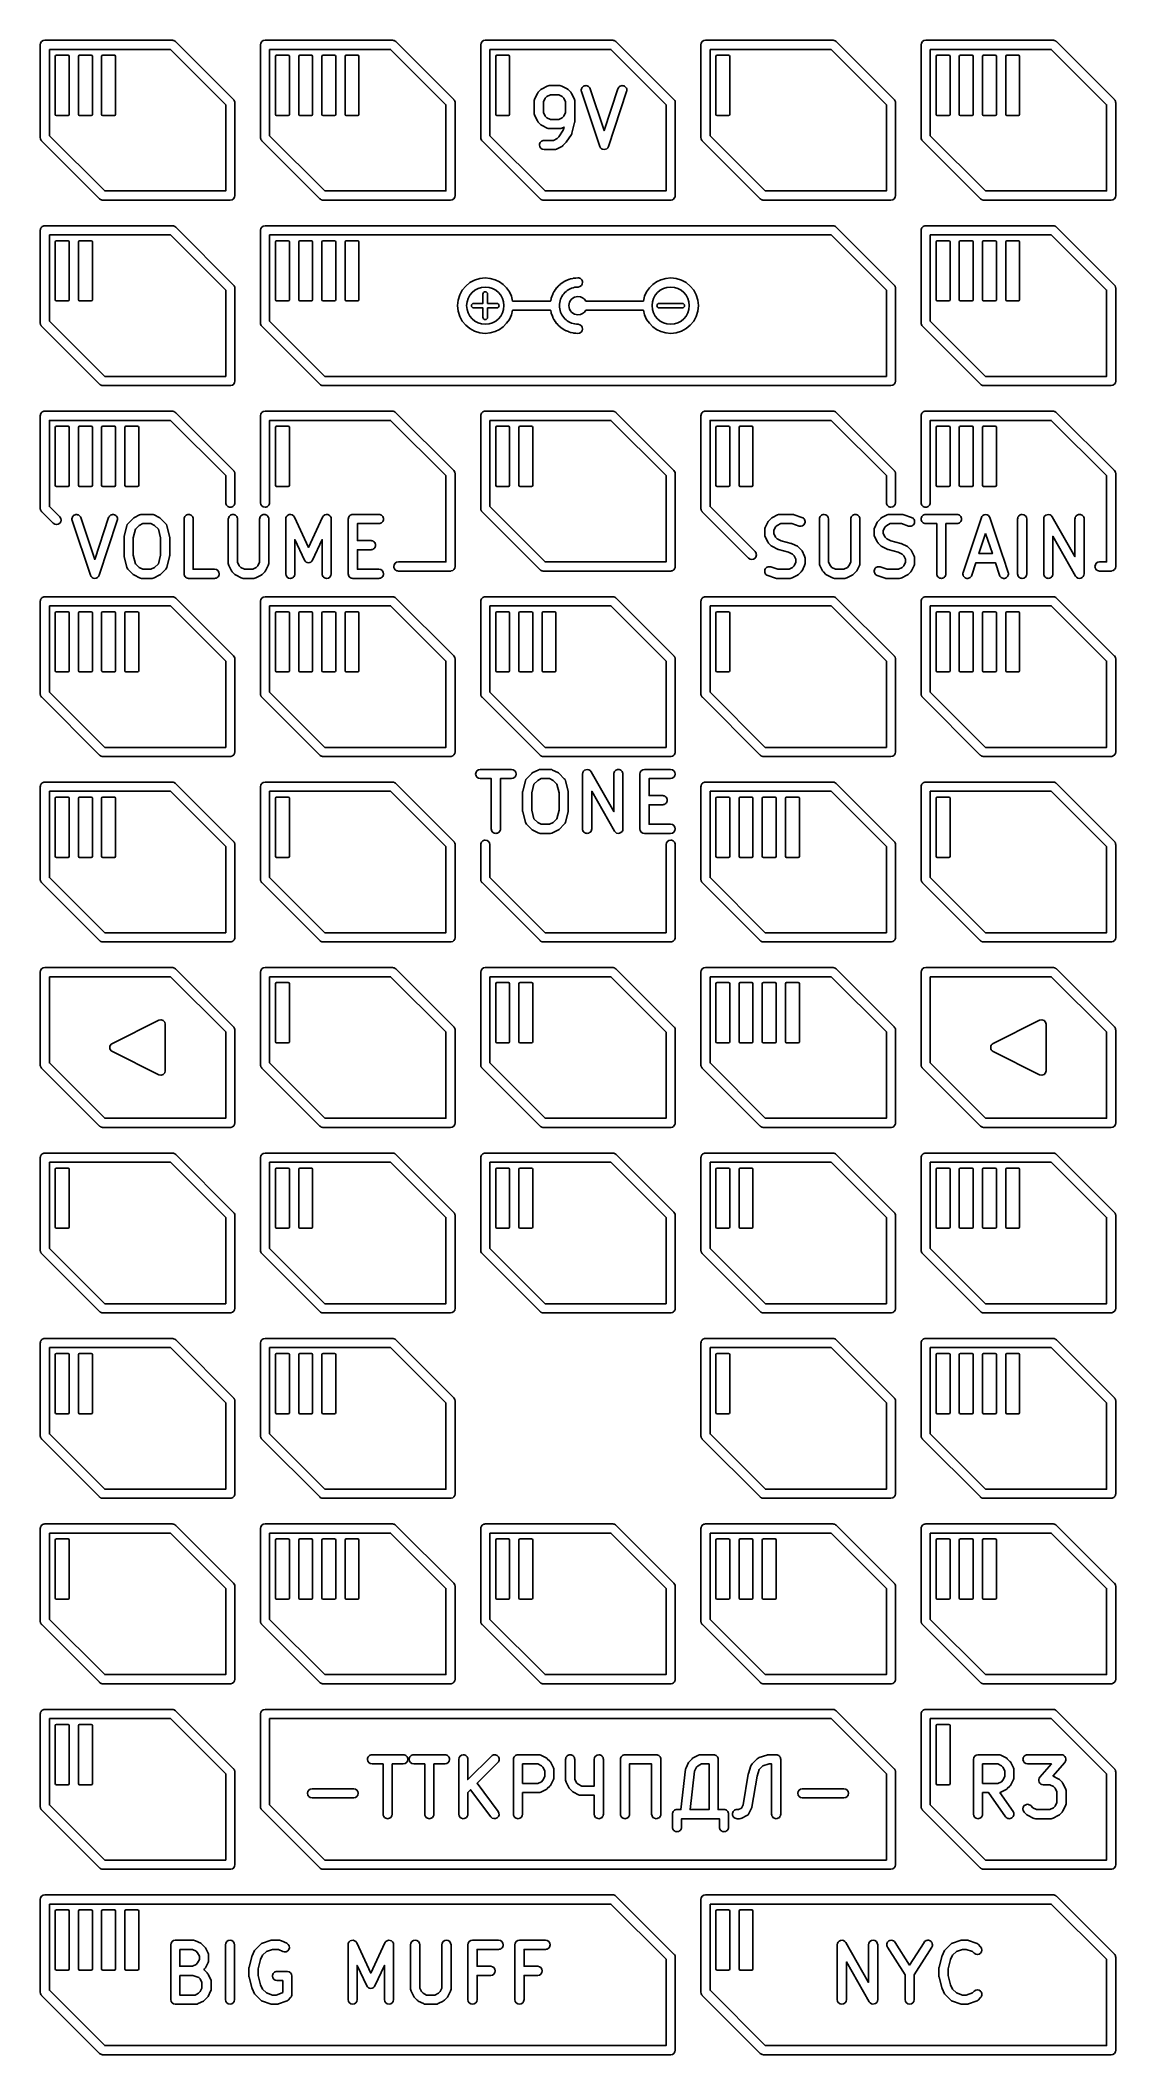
# Model space of a CAD drawing. Header units: millimetres. Extents: x 3 to 62, y 3 to 113.
import ezdxf

# ---------------------------------------------------------------- set-up
doc = ezdxf.new("R2010")
doc.units = ezdxf.units.MM
doc.layers.add('Layer_1', color=7, linetype='CONTINUOUS')

msp = doc.modelspace()

# ---------------------------------------------------------------- linework, layer by layer
at = {"layer": 'Layer_1', "color": 7}
for points in [[(3.010339, 112.907471), (3.010339, 107.827168)], [(10.245546, 113.157068), (3.260978, 113.157068), (3.260449, 113.157068), (3.260449, 113.157068)], [(13.597284, 109.909209), (10.422288, 113.084205)], [(15.075747, 112.907471), (15.075747, 107.827168), (15.07625, 107.819933)], [(22.310425, 113.157068), (15.325857, 113.157068), (15.325328, 113.157068), (15.325328, 113.157068)], [(25.662163, 109.909209), (22.487167, 113.084205)], [(27.140626, 112.907471), (27.140626, 107.827168)], [(34.375304, 113.157068), (27.390736, 113.157068), (27.390736, 113.157068)], [(37.727042, 109.909209), (34.552046, 113.084205)], [(39.205505, 112.907471), (39.205505, 107.827168)], [(46.440712, 113.157068), (39.456118, 113.157068), (39.455615, 113.157068), (39.455615, 113.157068)], [(46.473785, 113.155001), (46.473256, 113.155001)], [(49.792423, 109.909209), (46.617427, 113.084205)], [(51.270384, 112.907471), (51.270384, 107.827168)], [(58.509721, 113.157068), (58.505586, 113.157068), (58.493185, 113.157068), (51.520997, 113.157068), (51.520494, 113.157068), (51.520494, 113.157068)], [(58.538659, 113.155001), (58.536593, 113.155001)], [(58.601188, 113.138465), (58.600156, 113.138981)], [(58.630644, 113.123995), (58.627027, 113.126062)], [(58.658033, 113.105909), (58.656483, 113.106942)], [(61.857316, 109.909209), (58.68232, 113.084205)], [(3.833271, 112.272483), (3.833271, 109.097488)], [(4.530897, 112.335012), (3.895792, 112.335012)], [(4.593418, 109.097488), (4.593418, 112.272483)], [(5.103482, 112.272483), (5.103482, 109.097488)], [(5.800578, 112.335012), (5.166002, 112.335012)], [(5.863126, 109.097488), (5.863126, 112.272483)], [(6.373162, 112.272483), (6.373162, 109.097488)], [(7.070788, 112.335012), (6.435683, 112.335012)], [(7.133309, 109.097488), (7.133309, 112.272483)], [(15.89815, 112.272483), (15.89815, 109.097488)], [(16.595776, 112.335012), (15.960671, 112.335012)], [(16.658297, 109.097488), (16.658297, 112.272483)], [(17.16836, 112.272483), (17.16836, 109.097488)], [(17.865986, 112.335012), (17.230881, 112.335012)], [(17.928507, 109.097488), (17.928507, 112.272483)], [(18.438041, 112.272483), (18.438041, 109.097488)], [(19.135667, 112.335012), (18.500562, 112.335012)], [(19.198215, 109.097488), (19.198215, 112.272483)], [(19.708251, 112.272483), (19.708251, 109.097488)], [(20.405877, 112.335012), (19.770772, 112.335012)], [(20.468398, 109.097488), (20.468398, 112.272483)], [(27.963029, 112.272483), (27.963029, 109.097488)], [(28.660655, 112.335012), (28.02555, 112.335012)], [(28.723203, 109.097488), (28.723203, 112.272483)], [(40.028438, 112.272483), (40.028438, 109.097488)], [(40.725534, 112.335012), (40.090958, 112.335012)], [(40.788082, 109.097488), (40.788082, 112.272483)], [(52.093316, 112.272483), (52.093316, 109.097488)], [(52.790942, 112.335012), (52.155837, 112.335012)], [(52.853463, 109.097488), (52.853463, 112.272483)], [(53.362997, 112.272483), (53.362997, 109.097488)], [(54.060631, 112.335012), (53.425518, 112.335012)], [(54.123158, 109.097488), (54.123158, 112.272483)], [(54.633205, 112.272483), (54.633205, 109.097488)], [(55.330836, 112.335012), (54.695734, 112.335012)], [(55.393362, 109.097488), (55.393362, 112.272483)], [(55.90341, 112.272483), (55.90341, 109.097488)], [(56.600522, 112.335012), (55.965938, 112.335012)], [(56.663051, 109.097488), (56.663051, 112.272483)], [(30.436775, 110.456576), (30.293635, 110.313432)], [(30.787665, 110.646228), (30.501888, 110.503602)], [(31.470739, 110.672583), (30.899292, 110.672583)], [(31.868142, 110.503602), (31.582366, 110.646228)], [(32.075866, 110.313432), (31.933256, 110.456576)], [(34.661848, 110.502051), (33.899108, 108.213305), (33.136341, 110.502051)], [(13.670653, 104.652172), (13.670653, 104.652688), (13.670653, 109.732475)], [(25.735532, 104.652172), (25.735532, 104.652688), (25.735532, 109.732475)], [(30.078053, 109.851446), (30.078053, 109.137278)], [(30.247122, 110.248837), (30.104511, 109.963067)], [(32.265519, 109.963067), (32.122909, 110.248837)], [(32.292401, 108.708364), (32.292401, 109.851446)], [(32.661971, 110.343922), (33.661909, 107.343592)], [(34.13628, 107.343592), (35.136218, 110.343922)], [(37.800411, 104.652172), (37.800411, 104.652688), (37.800411, 109.732475)], [(49.86529, 104.652172), (49.86529, 104.652688), (49.86529, 109.720073)], [(61.930698, 104.652172), (61.930698, 104.652688), (61.930698, 109.732475)], [(3.895792, 109.034959), (4.530897, 109.034959)], [(5.166002, 109.034959), (5.800578, 109.034959)], [(6.435683, 109.034959), (7.070788, 109.034959)], [(15.960671, 109.034959), (16.595776, 109.034959)], [(17.230881, 109.034959), (17.865986, 109.034959)], [(18.500562, 109.034959), (19.135667, 109.034959)], [(19.770772, 109.034959), (20.405877, 109.034959)], [(28.02555, 109.034959), (28.660655, 109.034959)], [(30.104511, 109.025141), (30.247122, 108.73937)], [(30.294164, 108.674775), (30.436775, 108.531631)], [(30.501888, 108.485123), (30.787135, 108.341979)], [(31.582445, 108.341979), (31.708546, 108.405024), (31.667191, 108.23966), (31.419145, 107.86759), (31.322519, 107.770955), (31.126146, 107.67277), (30.613516, 107.67277)], [(30.899292, 108.315624), (31.470818, 108.315624)], [(32.141589, 108.076362), (32.284728, 108.647903)], [(40.090958, 109.034959), (40.725534, 109.034959)], [(52.155837, 109.034959), (52.790942, 109.034959)], [(53.425518, 109.034959), (54.060631, 109.034959)], [(54.695734, 109.034959), (55.330836, 109.034959)], [(55.965938, 109.034959), (56.600522, 109.034959)], [(3.044444, 107.702628), (3.044444, 107.702111)], [(3.083708, 107.650434), (6.258704, 104.475438)], [(15.078314, 107.794612), (15.078314, 107.794095)], [(15.148587, 107.650434), (18.323583, 104.475438)], [(27.174731, 107.702628), (27.174731, 107.702111)], [(27.213995, 107.650434), (30.388991, 104.475438)], [(30.613516, 107.17306), (31.185042, 107.17306)], [(31.296669, 107.199415), (31.582445, 107.342041)], [(31.647559, 107.389067), (31.790699, 107.531694)], [(31.821708, 107.569934), (32.107484, 107.998331)], [(39.23961, 107.702628), (39.23961, 107.702111)], [(39.278874, 107.650434), (42.45387, 104.475438)], [(51.304489, 107.702628), (51.304489, 107.702111)], [(51.343753, 107.650434), (54.518757, 104.475438)], [(6.333634, 104.424796), (6.341915, 104.421178)], [(6.435445, 104.402575), (13.420542, 104.402575)], [(18.404201, 104.422212), (18.405233, 104.421695)], [(18.500324, 104.402575), (25.485421, 104.402575)], [(30.528003, 104.405675), (30.533162, 104.404642), (30.535226, 104.404642)], [(30.578644, 104.402575), (37.5503, 104.402575)], [(42.592882, 104.405675), (42.598041, 104.404642)], [(42.643523, 104.402575), (49.615708, 104.402575)], [(54.695488, 104.402575), (61.680582, 104.402575)], [(3.010339, 102.747381), (3.010339, 97.672245), (3.010339, 97.667077)], [(10.245546, 102.997494), (3.260978, 102.997494), (3.260449, 102.997494), (3.260449, 102.997494)], [(10.28018, 102.995427), (10.278619, 102.995427)], [(10.313756, 102.988193), (10.313253, 102.988193)], [(13.597284, 99.749118), (10.43004, 102.916879)], [(15.075747, 102.747381), (15.075747, 97.667077)], [(46.440712, 102.997494), (15.325857, 102.997494), (15.325328, 102.997494), (15.325328, 102.997494)], [(46.536835, 102.978374), (46.536306, 102.978374)], [(49.792423, 99.749118), (46.617427, 102.924114)], [(51.270384, 102.747381), (51.270384, 97.667077)], [(58.505586, 102.997494), (51.520997, 102.997494), (51.520494, 102.997494), (51.520494, 102.997494)], [(58.606355, 102.976307), (58.604289, 102.976824)], [(61.857316, 99.749118), (61.850082, 99.756869), (61.847497, 99.758936), (58.692138, 102.914295), (58.690072, 102.916879)], [(3.833271, 102.112393), (3.833271, 98.937397)], [(4.530897, 102.174921), (3.895792, 102.174921)], [(4.593418, 98.937397), (4.593418, 102.112393)], [(5.103482, 102.112393), (5.103482, 98.937397)], [(5.800578, 102.174921), (5.166002, 102.174921)], [(5.863126, 98.937397), (5.863126, 102.112393)], [(15.89815, 102.112393), (15.89815, 98.937397)], [(16.595776, 102.174921), (15.960671, 102.174921)], [(16.658297, 98.937397), (16.658297, 102.112393)], [(17.16836, 102.112393), (17.16836, 98.937397)], [(17.865986, 102.174921), (17.230881, 102.174921)], [(17.928507, 98.937397), (17.928507, 102.112393)], [(18.438041, 102.112393), (18.438041, 98.937397)], [(19.135667, 102.174921), (18.500562, 102.174921)], [(19.198215, 98.937397), (19.198215, 102.112393)], [(19.708251, 102.112393), (19.708251, 98.937397)], [(20.405877, 102.174921), (19.770772, 102.174921)], [(20.468398, 98.937397), (20.468398, 102.112393)], [(52.093316, 102.112393), (52.093316, 98.937397)], [(52.790942, 102.174921), (52.155837, 102.174921)], [(52.853463, 98.937397), (52.853463, 102.112393)], [(53.362997, 102.112393), (53.362997, 98.937397)], [(54.060631, 102.174921), (53.425518, 102.174921)], [(54.123158, 98.937397), (54.123158, 102.112393)], [(54.633205, 102.112393), (54.633205, 98.937397)], [(55.330836, 102.174921), (54.695734, 102.174921)], [(55.393362, 98.937397), (55.393362, 102.112393)], [(55.90341, 102.112393), (55.90341, 98.937397)], [(56.600522, 102.174921), (55.965938, 102.174921)], [(56.663051, 98.937397), (56.663051, 102.112393)], [(13.662398, 99.63698), (13.661366, 99.640598)], [(13.670653, 94.492081), (13.670653, 94.492598), (13.670653, 99.572385)], [(31.149667, 99.37033), (31.098523, 99.272145)], [(31.219438, 99.482468), (31.160012, 99.388934)], [(31.300056, 99.588404), (31.232349, 99.500555)], [(31.388427, 99.686589), (31.31347, 99.604941)], [(31.486084, 99.77754), (31.404434, 99.702609)], [(32.481366, 97.599381), (32.381645, 97.604032), (32.293274, 97.615401), (32.206967, 97.634521), (32.121692, 97.661909), (32.039539, 97.695499), (31.960482, 97.73684), (31.885552, 97.784382), (31.814749, 97.838643), (31.749106, 97.898587), (31.689681, 97.964216), (31.634912, 98.035013), (31.587367, 98.109943), (31.546039, 98.189008), (31.512437, 98.271174), (31.485555, 98.355923), (31.466955, 98.442739), (31.455075, 98.531106), (31.450948, 98.619989), (31.455075, 98.708872), (31.466955, 98.796723), (31.485555, 98.883539), (31.512437, 98.968805), (31.546039, 99.05097), (31.587367, 99.129518), (31.634912, 99.204966), (31.689681, 99.275245), (31.749106, 99.340874), (31.814749, 99.400819), (31.885552, 99.455079), (31.960482, 99.503138), (32.039539, 99.543963), (32.121692, 99.578069), (32.206967, 99.604941), (32.293274, 99.624061), (32.381645, 99.635947), (32.481366, 99.640081)], [(31.58996, 99.858155), (31.502092, 99.790976)], [(31.70209, 99.930502), (31.60856, 99.871074)], [(31.818877, 99.992514), (31.720187, 99.941354)], [(31.941352, 100.04419), (31.839038, 100.002332)], [(32.066923, 100.085014), (31.960984, 100.051425)], [(32.196622, 100.11447), (32.088619, 100.090699)], [(32.32685, 100.133073), (32.217312, 100.118604)], [(32.45967, 100.139791), (32.349075, 100.134623)], [(49.86529, 94.492081), (49.86529, 94.492598), (49.86529, 99.559982)], [(61.922429, 99.63698), (61.921395, 99.640598)], [(61.930698, 94.492081), (61.930698, 94.492598), (61.930698, 99.572385)], [(3.895792, 98.874869), (4.530897, 98.874869)], [(5.166002, 98.874869), (5.800578, 98.874869)], [(15.960671, 98.874869), (16.595776, 98.874869)], [(17.230881, 98.874869), (17.865986, 98.874869)], [(18.500562, 98.874869), (19.135667, 98.874869)], [(19.770772, 98.874869), (20.405877, 98.874869)], [(27.265668, 99.254575), (27.265668, 98.745046), (26.755631, 98.745046)], [(26.755631, 98.494933), (27.265668, 98.494933), (27.265668, 97.984887)], [(28.025312, 98.745046), (27.515276, 98.745046), (27.515276, 99.254575)], [(27.515276, 97.984887), (27.515276, 98.494933), (28.025312, 98.494933)], [(28.889864, 98.369876), (30.971894, 98.369876), (30.972423, 98.366258)], [(30.972423, 98.873203), (30.971894, 98.869586), (28.890366, 98.869586)], [(30.999807, 99.002394), (30.976048, 98.893874)], [(30.976048, 98.345588), (30.999807, 98.237584)], [(31.039601, 99.129518), (31.005998, 99.024099)], [(31.088681, 99.251991), (31.046824, 99.149155)], [(32.902027, 98.369876), (36.051702, 98.369876)], [(36.051173, 98.869586), (32.902529, 98.869586)], [(38.185643, 98.745161), (36.915962, 98.745161)], [(36.915962, 98.495047), (38.185643, 98.495047)], [(52.155837, 98.874869), (52.790942, 98.874869)], [(53.425518, 98.874869), (54.060631, 98.874869)], [(54.695734, 98.874869), (55.330836, 98.874869)], [(55.965938, 98.874869), (56.600522, 98.874869)], [(3.019123, 97.602482), (3.019652, 97.600931)], [(3.028939, 97.573543), (3.029971, 97.571476)], [(3.062012, 97.515665), (3.062541, 97.515148)], [(3.083708, 97.490344), (6.258704, 94.315348)], [(15.09485, 97.572509), (15.09485, 97.571992)], [(15.148587, 97.490344), (18.323583, 94.315348)], [(31.005998, 98.215363), (31.039601, 98.109943)], [(31.046824, 98.090307), (31.088681, 97.987987)], [(31.098523, 97.967317), (31.149667, 97.869132)], [(31.160012, 97.850528), (31.219438, 97.756994)], [(31.232349, 97.738907), (31.300056, 97.651057)], [(31.31347, 97.635038), (31.388427, 97.553389)], [(31.404434, 97.536853), (31.486084, 97.462439)], [(31.502092, 97.449003), (31.58996, 97.381307)], [(31.60856, 97.368388), (31.70209, 97.30896)], [(31.720187, 97.298624), (31.818877, 97.246948)], [(31.839038, 97.237646), (31.941352, 97.195272)], [(31.960984, 97.188037), (32.066923, 97.154964)], [(32.088619, 97.148763), (32.196622, 97.124992)], [(32.217312, 97.121374), (32.32685, 97.106905)], [(51.343753, 97.490344), (54.518757, 94.315348)], [(32.349075, 97.104838), (32.45967, 97.100187)], [(6.333634, 94.264705), (6.341915, 94.261088)], [(6.435445, 94.242484), (6.448357, 94.242484), (13.420542, 94.242484)], [(18.404201, 94.262121), (18.405233, 94.261604)], [(18.500324, 94.242484), (49.615708, 94.242484)], [(54.695488, 94.242484), (61.680582, 94.242484)], [(10.245546, 92.837404), (3.260978, 92.837404), (3.260449, 92.837404), (3.260449, 92.837404)], [(10.28018, 92.835337), (10.278619, 92.835337)], [(10.313756, 92.828102), (10.313253, 92.828102)], [(13.601411, 89.584376), (13.597284, 89.589027), (13.590034, 89.596262), (10.43004, 92.756788)], [(22.310425, 92.837404), (15.325857, 92.837404), (15.325328, 92.837404), (15.325328, 92.837404)], [(22.345059, 92.835337), (22.343498, 92.835337)], [(22.378635, 92.828102), (22.378132, 92.828102)], [(25.662163, 89.589027), (22.494919, 92.756788)], [(34.375304, 92.837404), (27.390736, 92.837404), (27.390736, 92.837404)], [(37.719792, 89.596262), (34.561862, 92.754205), (34.559798, 92.756788)], [(46.440712, 92.837404), (39.456118, 92.837404), (39.455615, 92.837404), (39.455615, 92.837404)], [(46.536835, 92.818283), (46.536306, 92.818283)], [(49.792423, 89.589027), (46.617427, 92.764023)], [(58.505586, 92.837404), (51.520997, 92.837404), (51.520494, 92.837404), (51.520494, 92.837404)], [(58.606355, 92.816216), (58.604289, 92.816733)], [(61.857316, 89.589027), (61.850082, 89.596779), (61.847497, 89.598846), (58.690072, 92.756788)], [(3.010339, 92.58729), (3.010339, 87.507503)], [(4.072296, 87.049134), (3.51056, 87.610856), (3.51056, 92.337176), (10.1422, 92.337176), (13.170432, 89.308941), (13.170432, 87.824796)], [(3.833271, 91.952302), (3.833271, 88.777306)], [(4.530897, 92.014831), (3.895792, 92.014831)], [(4.593418, 88.777306), (4.593418, 91.952302)], [(5.103482, 91.952302), (5.103482, 88.777306)], [(5.800578, 92.014831), (5.166002, 92.014831)], [(5.863126, 88.777306), (5.863126, 91.952302)], [(6.373162, 91.952302), (6.373162, 88.777306)], [(7.070788, 92.014831), (6.435683, 92.014831)], [(7.133309, 88.777306), (7.133309, 91.952302)], [(7.643372, 91.952302), (7.643372, 88.777306)], [(8.340998, 92.014831), (7.705893, 92.014831)], [(8.403519, 88.777306), (8.403519, 91.952302)], [(15.075747, 92.58729), (15.075747, 87.824796)], [(15.575439, 87.824796), (15.575439, 92.337176), (22.207079, 92.337176), (25.235311, 89.308941), (25.235311, 84.582104), (22.628242, 84.582104)], [(15.89815, 91.952302), (15.89815, 88.777306)], [(16.595776, 92.014831), (15.960671, 92.014831)], [(16.658297, 88.777306), (16.658297, 91.952302)], [(27.140626, 92.58729), (27.140626, 87.507503)], [(27.963029, 91.952302), (27.963029, 88.777306)], [(28.660655, 92.014831), (28.02555, 92.014831)], [(28.723203, 88.777306), (28.723203, 91.952302)], [(29.233239, 91.952302), (29.233239, 88.777306)], [(29.930865, 92.014831), (29.29576, 92.014831)], [(29.993386, 88.777306), (29.993386, 91.952302)], [(39.205505, 92.58729), (39.205505, 87.507503)], [(42.172248, 85.144343), (39.705726, 87.610856), (39.705726, 92.337176), (46.337366, 92.337176), (49.365598, 89.308941), (49.365598, 87.824796)], [(40.028438, 91.952302), (40.028438, 88.777306)], [(40.725534, 92.014831), (40.090958, 92.014831)], [(40.788082, 88.777306), (40.788082, 91.952302)], [(41.298118, 91.952302), (41.298118, 88.777306)], [(41.995744, 92.014831), (41.360639, 92.014831)], [(42.058265, 88.777306), (42.058265, 91.952302)], [(51.270384, 92.58729), (51.270384, 87.824796)], [(51.770605, 87.824796), (51.770605, 92.337176), (58.402235, 92.337176), (61.430469, 89.308941), (61.430469, 84.582104), (61.04548, 84.582104)], [(52.093316, 91.952302), (52.093316, 88.777306)], [(52.790942, 92.014831), (52.155837, 92.014831)], [(52.853463, 88.777306), (52.853463, 91.952302)], [(53.362997, 91.952302), (53.362997, 88.777306)], [(54.060631, 92.014831), (53.425518, 92.014831)], [(54.123158, 88.777306), (54.123158, 91.952302)], [(54.633205, 91.952302), (54.633205, 88.777306)], [(55.330836, 92.014831), (54.695734, 92.014831)], [(55.393362, 88.777306), (55.393362, 91.952302)], [(13.622604, 89.559572), (13.617419, 89.566806)], [(13.662398, 89.47689), (13.661366, 89.480507)], [(13.670653, 87.824796), (13.670653, 89.412294)], [(25.727277, 89.47689), (25.726245, 89.480507)], [(25.735532, 84.332507), (25.735532, 89.412294)], [(37.791626, 89.478956), (37.791124, 89.480507)], [(37.800411, 84.332507), (37.800411, 89.412294)], [(49.86529, 87.824796), (49.86529, 89.399892)], [(61.922429, 89.47689), (61.921395, 89.480507)], [(61.930698, 84.332507), (61.930698, 89.412294)], [(3.895792, 88.714778), (4.530897, 88.714778)], [(5.166002, 88.714778), (5.800578, 88.714778)], [(6.435683, 88.714778), (7.070788, 88.714778)], [(7.705893, 88.714778), (8.340998, 88.714778)], [(15.960671, 88.714778), (16.595776, 88.714778)], [(28.02555, 88.714778), (28.660655, 88.714778)], [(29.29576, 88.714778), (29.930865, 88.714778)], [(40.090958, 88.714778), (40.725534, 88.714778)], [(41.360639, 88.714778), (41.995744, 88.714778)], [(52.155837, 88.714778), (52.790942, 88.714778)], [(53.425518, 88.714778), (54.060631, 88.714778)], [(54.695734, 88.714778), (55.330836, 88.714778)], [(3.019652, 87.440841), (3.020155, 87.43929)], [(3.079078, 87.336454), (3.083708, 87.33077)], [(3.09146, 87.323019), (3.718813, 86.695667)], [(27.149913, 87.440841), (27.150442, 87.43929)], [(27.17317, 87.385547), (27.175234, 87.38193)], [(27.192299, 87.356608), (27.192802, 87.355058)], [(27.213995, 87.33077), (30.388991, 84.155774)], [(39.215321, 87.440324), (39.215321, 87.439807)], [(39.238049, 87.385547), (39.240112, 87.38193)], [(39.257178, 87.356608), (39.257681, 87.355058)], [(39.278874, 87.33077), (41.818765, 84.79036)], [(4.755184, 86.848745), (5.755123, 83.848931)], [(6.755062, 87.006874), (5.992295, 84.718645), (5.229555, 87.006874)], [(6.229494, 83.848931), (7.229432, 86.848745)], [(7.606675, 85.98856), (7.749682, 86.56006)], [(7.815351, 86.676072), (8.100836, 86.961821)], [(8.165977, 87.00877), (8.451726, 87.151518)], [(8.563486, 87.177871), (9.134986, 87.177871)], [(9.246693, 87.151518), (9.532442, 87.00877)], [(9.597503, 86.9619), (9.883253, 86.67615)], [(9.949028, 86.559956), (10.091771, 85.988456)], [(10.885017, 86.927809), (10.885017, 83.927996)], [(12.563479, 84.177593), (11.385264, 84.177593), (11.385264, 86.927809)], [(13.313042, 86.927694), (13.313042, 84.499422)], [(13.563682, 87.177808), (13.563179, 87.177808), (13.563179, 87.177808)], [(15.028202, 86.927694), (15.028202, 84.558333), (14.930015, 84.361446), (14.844237, 84.275663), (14.647863, 84.177478), (14.19413, 84.177478), (13.997757, 84.275663), (13.912508, 84.361446), (13.813792, 84.558333), (13.813792, 86.927694)], [(15.528422, 84.499422), (15.528422, 86.927694)], [(16.456765, 86.927809), (16.456765, 83.927996)], [(18.479898, 87.033746), (17.706311, 85.376485), (16.933226, 87.033746)], [(18.956359, 83.927996), (18.956359, 86.927809)], [(19.884728, 86.927694), (19.884728, 85.499876), (19.884728, 85.499359), (19.884728, 83.927881)], [(21.56319, 87.177808), (20.134865, 87.177808), (20.134865, 87.177808)], [(21.134777, 85.749473), (20.384975, 85.749473), (20.384975, 86.67758), (21.56319, 86.67758)], [(42.699059, 86.356269), (42.699059, 86.070498)], [(42.868551, 86.754177), (42.725941, 86.468406)], [(43.058204, 86.961916), (42.915065, 86.818772)], [(43.409094, 87.151568), (43.123318, 87.008941)], [(44.152731, 85.598691), (43.60806, 85.735117), (43.383271, 85.847771), (43.297466, 85.933037), (43.19928, 86.129924), (43.19928, 86.297355), (43.297995, 86.494242), (43.383271, 86.579509), (43.579618, 86.677693), (44.194588, 86.677693), (44.584742, 86.547986)], [(44.234884, 87.177921), (43.520721, 87.177923)], [(44.742354, 87.022375), (44.313941, 87.165002)], [(45.699404, 86.927809), (45.699404, 84.499537)], [(45.949726, 87.177923), (45.949514, 87.177923)], [(47.413716, 86.927809), (47.413716, 84.558448), (47.31553, 84.361561), (47.230254, 84.275778), (47.033378, 84.177593), (46.580174, 84.177593), (46.383271, 84.275778), (46.298023, 84.361561), (46.199307, 84.558448), (46.199307, 86.927809)], [(47.913937, 84.499537), (47.913937, 86.927809)], [(48.699113, 86.356269), (48.699113, 86.070498)], [(48.868711, 86.754177), (48.725572, 86.468406)], [(49.057835, 86.961916), (48.915225, 86.818772)], [(49.409228, 87.151568), (49.123478, 87.008941)], [(50.152865, 85.598691), (49.608194, 85.735117), (49.383404, 85.847771), (49.297627, 85.933037), (49.19944, 86.129924), (49.19944, 86.297355), (49.297627, 86.494242), (49.383404, 86.579509), (49.579778, 86.677693), (50.194193, 86.677693), (50.584373, 86.547986)], [(50.235018, 87.177921), (49.520855, 87.177923)], [(50.742488, 87.022375), (50.314102, 87.165002)], [(53.234595, 87.177808), (52.378325, 87.177808), (52.377796, 87.177808), (51.520494, 87.177808), (51.520494, 87.177808)], [(51.520494, 86.67758), (52.127686, 86.67758), (52.127686, 83.927881)], [(52.627906, 83.927881), (52.627906, 86.67758), (53.234595, 86.67758)], [(54.568882, 87.006759), (53.568949, 84.006946)], [(55.751753, 84.880277), (55.043271, 87.006759)], [(56.556599, 86.927809), (56.556599, 83.927996)], [(57.056309, 83.927996), (57.056309, 86.927809)], [(57.984934, 86.927809), (57.984934, 83.927996)], [(59.699038, 86.927809), (59.699038, 84.86954), (58.452087, 87.051833)], [(60.199266, 83.927996), (60.199266, 86.927809)], [(7.599267, 84.927878), (7.599267, 85.927875)], [(10.099179, 85.927875), (10.099179, 84.927878)], [(16.956482, 83.927996), (16.956482, 85.800748), (17.47996, 84.679371)], [(17.933164, 84.679371), (18.456642, 85.800748), (18.456642, 83.927996)], [(21.56319, 84.177478), (20.384975, 84.177478), (20.384975, 85.249246), (21.134777, 85.249246)], [(42.725941, 85.958361), (42.868551, 85.673107)], [(42.915065, 85.608512), (43.058204, 85.465368)], [(43.460264, 85.256594), (44.004935, 85.120685), (44.229725, 85.008031), (44.314973, 84.922765), (44.413689, 84.725878), (44.413689, 84.558447), (44.314973, 84.36156), (44.229725, 84.276294), (44.033351, 84.177592), (43.418407, 84.177592), (43.028253, 84.307816)], [(43.123318, 85.418343), (43.409094, 85.275716)], [(44.489651, 85.437461), (44.203875, 85.580088)], [(44.697904, 85.247292), (44.554765, 85.390436)], [(44.887028, 84.89641), (44.744418, 85.18218)], [(48.725572, 85.958878), (48.868711, 85.673107)], [(48.915225, 85.608512), (49.057835, 85.465368)], [(49.459895, 85.256594), (50.005069, 85.120685), (50.229858, 85.008031), (50.315134, 84.922765), (50.41332, 84.725878), (50.41332, 84.558447), (50.315134, 84.36156), (50.229858, 84.275777), (50.033485, 84.177592), (49.418541, 84.177592), (49.028387, 84.307816)], [(49.123478, 85.418343), (49.409228, 85.275716)], [(50.489785, 85.437461), (50.204035, 85.580088)], [(50.697535, 85.247292), (50.554899, 85.390436)], [(50.887188, 84.89641), (50.744552, 85.18218)], [(58.48516, 83.927996), (58.48516, 85.986266), (59.732111, 83.803973)], [(7.749682, 84.295694), (7.606675, 84.867192)], [(8.100836, 83.893933), (7.815351, 84.179682)], [(9.883253, 84.179603), (9.597503, 83.893853)], [(10.091771, 84.867296), (9.949028, 84.295797)], [(13.339924, 84.387284), (13.482561, 84.101514)], [(13.529577, 84.036918), (13.672214, 83.893775)], [(15.168748, 83.893775), (15.311887, 84.036918)], [(15.358401, 84.101514), (15.501541, 84.387284)], [(22.628242, 84.082394), (25.485421, 84.082394)], [(30.531628, 84.084977), (30.533162, 84.084977)], [(30.565732, 84.082394), (37.5503, 84.082394)], [(44.554765, 83.893888), (44.697904, 84.037032)], [(44.744418, 84.101627), (44.887028, 84.387397)], [(44.913486, 84.499535), (44.913486, 84.784789)], [(45.725862, 84.387399), (45.869001, 84.101629)], [(45.915515, 84.037033), (46.058125, 83.89389)], [(47.555189, 83.89389), (47.697826, 84.037033)], [(47.744339, 84.101629), (47.887479, 84.387399)], [(50.554899, 83.893888), (50.697535, 84.037032)], [(50.744552, 84.101627), (50.887188, 84.387397)], [(50.913647, 84.499535), (50.913647, 84.784789)], [(54.043333, 83.848816), (54.271742, 84.534562), (55.340409, 84.534562), (55.568821, 83.848816)], [(56.043207, 84.006946), (55.762088, 84.849787)], [(61.04548, 84.082394), (61.680582, 84.082394)], [(8.451726, 83.704235), (8.165977, 83.846982)], [(9.134986, 83.677882), (8.56346, 83.677882)], [(9.532442, 83.846982), (9.246693, 83.704235)], [(11.135127, 83.677883), (12.563479, 83.677883)], [(13.737328, 83.846749), (14.023077, 83.704122)], [(14.134705, 83.677768), (14.706257, 83.677768)], [(14.817858, 83.704122), (15.103634, 83.846749)], [(20.134865, 83.677768), (21.56319, 83.677768)], [(42.870112, 83.833427), (43.299027, 83.6908)], [(43.378085, 83.677881), (44.092247, 83.677881)], [(44.203875, 83.704236), (44.489651, 83.846863)], [(46.123239, 83.846864), (46.409015, 83.704237)], [(46.520643, 83.677882), (47.092169, 83.677882)], [(47.204325, 83.704237), (47.489572, 83.846864)], [(48.870246, 83.833427), (49.299161, 83.6908)], [(49.378245, 83.677881), (50.092408, 83.677881)], [(50.204035, 83.704236), (50.489785, 83.846863)], [(3.010339, 82.427199), (3.010339, 77.347413)], [(10.245546, 82.677313), (3.260978, 82.677313), (3.260449, 82.677313), (3.260449, 82.677313)], [(3.833271, 81.792212), (3.833271, 78.617216)], [(4.530897, 81.85474), (3.895792, 81.85474)], [(4.593418, 78.617216), (4.593418, 81.792212)], [(5.103482, 81.792212), (5.103482, 78.617216)], [(5.800578, 81.85474), (5.166002, 81.85474)], [(5.863126, 78.617216), (5.863126, 81.792212)], [(6.373162, 81.792212), (6.373162, 78.617216)], [(7.070788, 81.85474), (6.435683, 81.85474)], [(7.133309, 78.617216), (7.133309, 81.792212)], [(7.643372, 81.792212), (7.643372, 78.617216)], [(8.340998, 81.85474), (7.705893, 81.85474)], [(8.403519, 78.617216), (8.403519, 81.792212)], [(10.28018, 82.675246), (10.278619, 82.675246)], [(10.313756, 82.668011), (10.313253, 82.668011)], [(13.597284, 79.428935), (10.43004, 82.596698)], [(15.075747, 82.427199), (15.075747, 77.359814), (15.075747, 77.347413), (15.07625, 77.340177)], [(22.310425, 82.677313), (15.325857, 82.677313), (15.325328, 82.677313), (15.325328, 82.677313)], [(15.89815, 81.792212), (15.89815, 78.617216)], [(16.595776, 81.85474), (15.960671, 81.85474)], [(16.658297, 78.617216), (16.658297, 81.792212)], [(17.16836, 81.792212), (17.16836, 78.617216)], [(17.865986, 81.85474), (17.230881, 81.85474)], [(17.928507, 78.617216), (17.928507, 81.792212)], [(18.438041, 81.792212), (18.438041, 78.617216)], [(19.135667, 81.85474), (18.500562, 81.85474)], [(19.198215, 78.617216), (19.198215, 81.792212)], [(19.708251, 81.792212), (19.708251, 78.617216)], [(20.405877, 81.85474), (19.770772, 81.85474)], [(20.468398, 78.617216), (20.468398, 81.792212)], [(22.345059, 82.675246), (22.343498, 82.675246)], [(22.378635, 82.668011), (22.378132, 82.668011)], [(25.662163, 79.428935), (22.494919, 82.596698)], [(27.140626, 82.427199), (27.140626, 77.347413)], [(34.375304, 82.677313), (27.390736, 82.677313), (27.390736, 82.677313)], [(27.963029, 81.792212), (27.963029, 78.617216)], [(28.660655, 81.85474), (28.02555, 81.85474)], [(28.723203, 78.617216), (28.723203, 81.792212)], [(29.233239, 81.792212), (29.233239, 78.617216)], [(29.930865, 81.85474), (29.29576, 81.85474)], [(29.993386, 78.617216), (29.993386, 81.792212)], [(30.50345, 81.792212), (30.50345, 78.617216)], [(31.200546, 81.85474), (30.56597, 81.85474)], [(31.263094, 78.617216), (31.263094, 81.792212)], [(34.409938, 82.675246), (34.408377, 82.675246)], [(34.443514, 82.668011), (34.443011, 82.668011)], [(37.719792, 79.436172), (34.561862, 82.594114), (34.559798, 82.596698)], [(39.205505, 82.427199), (39.205505, 77.347413)], [(46.440712, 82.677313), (39.455615, 82.677313), (39.455615, 82.677313)], [(40.028438, 81.792212), (40.028438, 78.617216)], [(40.725534, 81.85474), (40.090958, 81.85474)], [(40.788082, 78.617216), (40.788082, 81.792212)], [(46.536835, 82.658193), (46.536306, 82.658193)], [(49.792423, 79.428935), (46.617427, 82.603933)], [(51.270384, 82.427199), (51.270384, 77.347413)], [(58.505586, 82.677313), (51.520997, 82.677313), (51.520494, 82.677313), (51.520494, 82.677313)], [(52.093316, 81.792212), (52.093316, 78.617216)], [(52.790942, 81.85474), (52.155837, 81.85474)], [(52.853463, 78.617216), (52.853463, 81.792212)], [(53.362997, 81.792212), (53.362997, 78.617216)], [(54.060631, 81.85474), (53.425518, 81.85474)], [(54.123158, 78.617216), (54.123158, 81.792212)], [(54.633205, 81.792212), (54.633205, 78.617216)], [(55.330836, 81.85474), (54.695734, 81.85474)], [(55.393362, 78.617216), (55.393362, 81.792212)], [(55.90341, 81.792212), (55.90341, 78.617216)], [(56.600522, 81.85474), (55.965938, 81.85474)], [(56.663051, 78.617216), (56.663051, 81.792212)], [(58.606355, 82.656126), (58.604289, 82.656643)], [(61.857316, 79.428935), (61.850082, 79.436688), (61.847497, 79.438754), (58.690072, 82.596698)], [(3.895792, 78.555205), (4.530897, 78.555205)], [(5.166002, 78.555205), (5.800578, 78.555205)], [(6.435683, 78.555205), (7.070788, 78.555205)], [(7.705893, 78.555205), (8.340998, 78.555205)], [(13.662398, 79.3168), (13.661366, 79.320417)], [(13.670653, 74.172417), (13.670653, 74.172933), (13.670653, 79.252204)], [(15.960671, 78.555205), (16.595776, 78.555205)], [(17.230881, 78.555205), (17.865986, 78.555205)], [(18.500562, 78.555205), (19.135667, 78.555205)], [(19.770772, 78.555205), (20.405877, 78.555205)], [(25.727277, 79.3168), (25.726245, 79.320417)], [(25.735532, 74.172417), (25.735532, 74.172933), (25.735532, 79.252204)], [(28.02555, 78.555205), (28.660655, 78.555205)], [(29.29576, 78.555205), (29.930865, 78.555205)], [(30.56597, 78.555205), (31.200546, 78.555205)], [(37.791626, 79.318866), (37.791124, 79.320417)], [(37.800411, 74.172417), (37.800411, 74.172933), (37.800411, 79.252204)], [(40.090958, 78.555205), (40.725534, 78.555205)], [(49.86529, 74.172417), (49.86529, 74.172933), (49.86529, 79.239801)], [(52.155837, 78.555205), (52.790942, 78.555205)], [(53.425518, 78.555205), (54.060631, 78.555205)], [(54.695734, 78.555205), (55.330836, 78.555205)], [(55.965938, 78.555205), (56.600522, 78.555205)], [(61.922429, 79.3168), (61.921395, 79.320417)], [(61.930698, 74.172417), (61.930698, 74.172933), (61.930698, 79.252204)], [(3.019652, 77.280749), (3.020155, 77.279198)], [(15.078314, 77.314856), (15.078314, 77.31434)], [(27.150442, 77.280233), (27.150442, 77.279717)], [(39.215321, 77.280233), (39.215321, 77.279717)], [(51.2802, 77.280233), (51.2802, 77.279717)], [(3.079078, 77.176363), (3.083708, 77.17068)], [(3.09146, 77.162927), (6.251481, 74.003436), (6.258704, 73.995684)], [(15.148587, 77.17068), (15.149116, 77.17068), (18.323583, 73.995684), (18.324112, 73.995684)], [(27.17317, 77.225456), (27.175234, 77.221839)], [(27.192299, 77.196516), (27.192802, 77.194968)], [(27.213995, 77.17068), (30.388991, 73.995684)], [(39.238049, 77.225456), (39.240112, 77.221839)], [(39.257178, 77.196516), (39.257681, 77.194968)], [(39.278874, 77.17068), (39.286626, 77.163443), (42.446647, 74.002917), (42.45387, 73.995684)], [(51.302928, 77.225456), (51.304991, 77.221839)], [(51.322057, 77.196516), (51.32256, 77.194968)], [(51.343753, 77.17068), (51.351505, 77.163443), (54.51152, 74.003436), (54.518757, 73.995684)], [(54.543043, 73.974496), (54.543561, 73.974496), (54.544593, 73.973461)], [(6.401341, 73.924887), (6.402902, 73.924887)], [(6.435445, 73.922302), (13.420542, 73.922302)], [(18.500324, 73.922302), (25.485421, 73.922302)], [(28.827845, 73.207618), (27.971046, 73.207618), (27.970544, 73.207618), (27.113242, 73.207618), (27.113242, 73.207618)], [(29.651281, 72.705886), (29.936766, 72.991636)], [(30.001906, 73.038586), (30.287656, 73.181334)], [(30.399415, 73.207687), (30.970915, 73.207687)], [(30.531628, 73.924887), (30.533162, 73.924887)], [(30.565732, 73.922302), (37.5503, 73.922302)], [(31.082622, 73.181334), (31.368371, 73.038586)], [(31.433432, 72.991716), (31.719182, 72.705966)], [(32.720867, 72.957621), (32.720867, 69.957808)], [(34.434968, 72.957621), (34.434968, 70.899351), (33.188041, 73.081645)], [(34.935215, 69.957808), (34.935215, 72.957621)], [(35.863584, 72.957505), (35.863584, 71.529688), (35.863584, 71.529169), (35.863584, 69.957692)], [(37.542045, 73.207618), (36.113191, 73.207618), (36.113191, 73.207618)], [(42.596507, 73.924887), (42.598041, 73.924887)], [(42.630611, 73.922302), (49.615708, 73.922302)], [(54.661383, 73.924887), (54.662933, 73.924887)], [(54.695488, 73.922302), (61.680582, 73.922302)], [(3.010339, 72.26711), (3.010339, 67.187323)], [(10.245546, 72.517223), (3.260978, 72.517223), (3.260449, 72.517223), (3.260449, 72.517223)], [(10.341669, 72.498102), (10.34114, 72.49862)], [(10.371117, 72.483631), (10.370615, 72.48415)], [(13.597284, 69.269363), (13.594162, 69.272464), (10.42279, 72.444359), (10.422288, 72.444359)], [(15.075747, 72.26711), (15.075747, 67.199724), (15.075747, 67.187323), (15.07625, 67.180086)], [(22.310425, 72.517223), (15.325857, 72.517223), (15.325328, 72.517223), (15.325328, 72.517223)], [(22.435996, 72.483631), (22.435494, 72.48415)], [(25.662163, 69.269363), (22.487669, 72.444359), (22.487167, 72.444359)], [(27.113242, 72.707908), (27.720433, 72.707908), (27.720433, 69.957692)], [(28.220654, 69.957692), (28.220654, 72.707908), (28.827845, 72.707908)], [(29.435196, 70.957694), (29.435196, 71.957691)], [(29.442604, 72.018376), (29.585611, 72.589875)], [(31.784957, 72.589772), (31.9277, 72.018272)], [(31.935108, 71.957691), (31.935108, 70.957694)], [(33.221114, 69.957808), (33.221114, 72.016076), (34.468041, 69.833785)], [(37.11313, 71.779285), (36.363302, 71.779285), (36.363302, 72.707908), (37.542045, 72.707908)], [(39.205505, 72.26711), (39.205505, 67.187323)], [(46.440712, 72.517223), (39.456118, 72.517223), (39.455615, 72.517223), (39.455615, 72.517223)], [(49.792423, 69.269363), (46.617427, 72.444359)], [(51.270384, 72.26711), (51.270384, 67.187323)], [(58.505586, 72.517223), (51.520997, 72.517223), (51.520494, 72.517223), (51.520494, 72.517223)], [(58.538659, 72.515157), (58.536593, 72.515157)], [(58.63116, 72.483631), (58.630644, 72.48415)], [(61.857316, 69.269363), (58.682838, 72.444359), (58.68232, 72.444359)], [(3.833271, 71.632637), (3.833271, 68.457641)], [(4.530897, 71.695166), (3.895792, 71.695166)], [(4.593418, 68.457641), (4.593418, 71.632637)], [(5.103482, 71.632637), (5.103482, 68.457641)], [(5.800578, 71.695166), (5.166002, 71.695166)], [(5.863126, 68.457641), (5.863126, 71.632637)], [(6.373162, 71.632637), (6.373162, 68.457641)], [(7.070788, 71.695166), (6.435683, 71.695166)], [(7.133309, 68.457641), (7.133309, 71.632637)], [(15.89815, 71.632637), (15.89815, 68.457641)], [(16.595776, 71.695166), (15.960671, 71.695166)], [(16.658297, 68.457641), (16.658297, 71.632637)], [(29.585611, 70.32551), (29.442604, 70.897009)], [(31.9277, 70.897112), (31.784957, 70.325613)], [(37.542045, 70.207805), (36.363302, 70.207805), (36.363302, 71.279057), (37.11313, 71.279057)], [(40.028438, 71.632637), (40.028438, 68.457641)], [(40.725534, 71.695166), (40.090958, 71.695166)], [(40.788082, 68.457641), (40.788082, 71.632637)], [(41.298118, 71.632637), (41.298118, 68.457641)], [(41.995744, 71.695166), (41.360639, 71.695166)], [(42.058265, 68.457641), (42.058265, 71.632637)], [(42.568328, 71.632637), (42.568328, 68.457641)], [(43.265954, 71.695166), (42.630849, 71.695166)], [(43.328475, 68.457641), (43.328475, 71.632637)], [(43.838009, 71.632637), (43.838009, 68.457641)], [(44.535635, 71.695166), (43.90053, 71.695166)], [(44.598183, 68.457641), (44.598183, 71.632637)], [(52.093316, 71.632637), (52.093316, 68.457641)], [(52.790942, 71.695166), (52.155837, 71.695166)], [(52.853463, 68.457641), (52.853463, 71.632637)], [(29.936766, 69.923749), (29.651281, 70.209498)], [(30.287656, 69.734051), (30.001906, 69.876798)], [(30.970915, 69.707698), (30.399389, 69.707698)], [(31.368371, 69.876798), (31.082622, 69.734051)], [(31.719182, 70.209419), (31.433432, 69.923669)], [(36.113191, 69.707579), (37.542045, 69.707579)], [(13.653084, 69.185647), (13.652052, 69.187713)], [(13.670653, 64.012327), (13.670653, 64.012843), (13.670653, 69.086428)], [(25.717963, 69.185647), (25.716931, 69.187713)], [(25.735532, 64.012327), (25.735532, 64.012843), (25.735532, 69.086428)], [(27.140626, 69.092111), (27.140626, 67.187323)], [(37.300719, 69.092111), (37.300719, 64.26244), (30.669078, 64.26244), (27.640318, 67.29119), (27.640318, 69.092111)], [(37.800411, 64.012327), (37.800411, 64.012843), (37.800411, 69.092111)], [(49.86529, 64.012327), (49.86529, 64.012843), (49.86529, 69.075575)], [(61.913127, 69.185647), (61.912092, 69.187713)], [(61.930698, 64.012327), (61.930698, 64.012843), (61.930698, 69.086944)], [(3.895792, 68.395115), (4.530897, 68.395115)], [(5.166002, 68.395115), (5.800578, 68.395115)], [(6.435683, 68.395115), (7.070788, 68.395115)], [(15.960671, 68.395115), (16.595776, 68.395115)], [(40.090958, 68.395115), (40.725534, 68.395115)], [(41.360639, 68.395115), (41.995744, 68.395115)], [(42.630849, 68.395115), (43.265954, 68.395115)], [(43.90053, 68.395115), (44.535635, 68.395115)], [(52.155837, 68.395115), (52.790942, 68.395115)], [(3.019652, 67.120658), (3.020155, 67.119108)], [(3.079078, 67.016272), (3.083708, 67.010589)], [(3.09146, 67.002837), (6.258704, 63.835593)], [(15.078314, 67.154766), (15.078314, 67.15425)], [(15.148587, 67.010589), (15.149116, 67.010589), (18.323583, 63.835593), (18.324112, 63.835593)], [(27.150442, 67.120142), (27.150442, 67.119627)], [(27.17317, 67.065366), (27.175234, 67.061749)], [(27.192299, 67.036426), (27.192802, 67.034875)], [(27.213995, 67.010589), (30.388991, 63.835593)], [(39.215321, 67.120142), (39.215321, 67.119627)], [(39.238049, 67.065366), (39.240112, 67.061749)], [(39.257178, 67.036426), (39.257681, 67.034875)], [(39.278874, 67.010589), (42.446647, 63.842827), (42.45387, 63.835593)], [(51.2802, 67.120142), (51.2802, 67.119627)], [(51.302928, 67.065366), (51.304991, 67.061749)], [(51.322057, 67.036426), (51.32256, 67.034875)], [(51.343753, 67.010589), (51.351505, 67.003353), (54.51152, 63.843343), (54.518757, 63.835593)], [(6.401341, 63.764796), (6.402902, 63.764796)], [(6.435445, 63.762211), (13.420542, 63.762211)], [(18.40473, 63.781333), (18.405233, 63.781333)], [(18.500324, 63.762211), (25.485421, 63.762211)], [(30.531628, 63.764796), (30.533162, 63.764796)], [(30.565732, 63.762211), (37.5503, 63.762211)], [(42.596507, 63.764796), (42.598041, 63.764796)], [(42.630611, 63.762211), (49.615708, 63.762211)], [(54.543043, 63.814405), (54.543561, 63.814405), (54.544593, 63.813371)], [(54.661383, 63.764796), (54.662933, 63.764796)], [(54.695488, 63.762211), (61.680582, 63.762211)], [(3.010339, 62.107536), (3.010339, 57.02723)], [(10.245546, 62.357133), (3.260978, 62.357133), (3.260449, 62.357133), (3.260449, 62.357133)], [(13.597284, 59.109273), (10.422288, 62.284269)], [(15.075747, 62.107536), (15.075747, 57.02723), (15.07625, 57.019996)], [(22.310425, 62.357133), (22.309923, 62.357133), (15.325857, 62.357133), (15.325328, 62.357133), (15.325328, 62.357133)], [(25.662163, 59.109273), (22.487167, 62.284269)], [(27.140626, 62.107536), (27.140626, 57.02723)], [(34.375304, 62.357133), (27.390736, 62.357133), (27.390736, 62.357133)], [(37.727042, 59.109273), (34.552046, 62.284269)], [(39.205505, 62.107536), (39.205505, 57.02723)], [(46.440712, 62.357133), (39.456118, 62.357133), (39.455615, 62.357133), (39.455615, 62.357133)], [(46.505826, 62.348864), (46.505297, 62.348864)], [(49.792423, 59.109273), (46.617427, 62.284269)], [(51.270384, 62.107536), (51.270384, 57.02723)], [(58.505586, 62.357133), (51.520997, 62.357133), (51.520494, 62.357133), (51.520494, 62.357133)], [(58.538659, 62.355064), (58.536593, 62.355064)], [(58.601188, 62.338527), (58.600156, 62.339046)], [(58.630644, 62.32406), (58.627027, 62.326126)], [(58.658033, 62.305973), (58.656483, 62.307005)], [(61.857316, 59.109273), (58.68232, 62.284269)], [(15.89815, 61.472547), (15.89815, 58.297551)], [(16.595776, 61.535076), (15.960671, 61.535076)], [(16.658297, 58.297551), (16.658297, 61.472547)], [(27.963029, 61.472547), (27.963029, 58.297551)], [(28.660655, 61.535076), (28.02555, 61.535076)], [(28.723203, 58.297551), (28.723203, 61.472547)], [(29.233239, 61.472547), (29.233239, 58.297551)], [(29.930865, 61.535076), (29.29576, 61.535076)], [(29.993386, 58.297551), (29.993386, 61.472547)], [(40.028438, 61.472547), (40.028438, 58.297551)], [(40.725534, 61.535076), (40.090958, 61.535076)], [(40.788082, 58.297551), (40.788082, 61.472547)], [(41.298118, 61.472547), (41.298118, 58.297551)], [(41.995744, 61.535076), (41.360639, 61.535076)], [(42.058265, 58.297551), (42.058265, 61.472547)], [(42.568328, 61.472547), (42.568328, 58.297551)], [(43.265954, 61.535076), (42.630849, 61.535076)], [(43.328475, 58.297551), (43.328475, 61.472547)], [(43.838009, 61.472547), (43.838009, 58.297551)], [(44.535635, 61.535076), (43.90053, 61.535076)], [(44.598183, 58.297551), (44.598183, 61.472547)], [(9.499052, 59.473707), (6.959161, 58.2035)], [(9.86079, 56.710053), (9.86079, 59.249947)], [(13.670653, 53.852234), (13.670653, 53.852752), (13.670653, 58.93254)], [(25.735532, 53.852234), (25.735532, 53.852752), (25.735532, 58.93254)], [(37.800411, 53.852234), (37.800411, 53.852752), (37.800411, 58.93254)], [(49.86529, 53.852234), (49.86529, 53.852752), (49.86529, 58.920136)], [(57.759107, 59.473707), (55.218698, 58.2035)], [(58.120843, 56.710053), (58.120843, 59.249947)], [(61.930698, 53.852234), (61.930698, 53.852752), (61.930698, 58.93254)], [(6.959161, 57.7565), (9.499052, 56.486295)], [(15.960671, 58.235022), (16.595776, 58.235022)], [(28.02555, 58.235022), (28.660655, 58.235022)], [(29.29576, 58.235022), (29.930865, 58.235022)], [(40.090958, 58.235022), (40.725534, 58.235022)], [(41.360639, 58.235022), (41.995744, 58.235022)], [(42.630849, 58.235022), (43.265954, 58.235022)], [(43.90053, 58.235022), (44.535635, 58.235022)], [(55.218698, 57.7565), (57.759107, 56.486295)], [(3.044444, 56.902691), (3.044444, 56.902175)], [(3.083708, 56.850499), (6.258704, 53.675503)], [(15.078314, 56.994675), (15.078314, 56.994157)], [(15.148587, 56.850499), (18.323583, 53.675503)], [(27.174731, 56.902691), (27.174731, 56.902175)], [(27.213995, 56.850499), (30.388991, 53.675503)], [(39.23961, 56.902691), (39.23961, 56.902175)], [(39.278874, 56.850499), (42.45387, 53.675503)], [(51.343753, 56.850499), (54.518757, 53.675503)], [(6.333634, 53.624859), (6.341915, 53.621242)], [(6.435445, 53.602639), (6.448357, 53.602639), (13.420542, 53.602639)], [(18.404201, 53.622274), (18.405233, 53.621758)], [(18.500324, 53.602639), (25.485421, 53.602639)], [(30.528003, 53.605738), (30.533162, 53.604706), (30.535226, 53.604706)], [(30.578644, 53.602639), (37.5503, 53.602639)], [(42.592882, 53.605738), (42.598041, 53.604706), (42.600131, 53.604706)], [(42.643523, 53.602639), (49.615708, 53.602639)], [(54.695488, 53.602639), (61.680582, 53.602639)], [(3.010339, 51.947445), (3.010339, 46.872309), (3.010339, 46.867139)], [(10.245546, 52.197558), (3.260449, 52.197558), (3.260449, 52.197558)], [(10.28018, 52.195492), (10.278619, 52.195492)], [(10.313756, 52.188255), (10.313253, 52.188255)], [(13.597284, 48.94918), (10.43004, 52.116942)], [(15.075747, 51.947445), (15.075747, 46.867139)], [(22.310425, 52.197558), (15.325328, 52.197558), (15.325328, 52.197558)], [(22.345059, 52.195492), (22.343498, 52.195492)], [(22.378635, 52.188255), (22.378132, 52.188255)], [(22.464942, 52.144332), (22.457692, 52.149499)], [(25.66629, 48.944531), (25.662163, 48.94918), (25.654913, 48.956416), (22.496983, 52.11436), (22.494919, 52.116942)], [(27.140626, 51.947445), (27.140626, 46.867139), (27.141129, 46.858355)], [(34.375304, 52.197558), (27.390736, 52.197558), (27.390736, 52.197558)], [(37.719792, 48.956416), (34.559798, 52.116942)], [(39.205505, 51.947445), (39.205505, 46.873341), (39.205505, 46.867139)], [(46.440712, 52.197558), (39.456118, 52.197558), (39.455615, 52.197558), (39.455615, 52.197558)], [(46.536835, 52.178437), (46.536306, 52.178437)], [(49.792423, 48.94918), (46.617427, 52.124176)], [(51.270384, 51.947445), (51.270384, 46.867139)], [(58.505586, 52.197558), (51.520997, 52.197558), (51.520494, 52.197558), (51.520494, 52.197558)], [(58.606355, 52.17637), (58.604289, 52.176886)], [(61.857316, 48.94918), (61.850082, 48.956932), (61.847497, 48.958999), (58.692138, 52.11436), (58.690072, 52.116942)], [(3.833271, 51.312457), (3.833271, 48.137461)], [(4.530897, 51.374985), (3.895792, 51.374985)], [(4.593418, 48.137461), (4.593418, 51.312457)], [(15.89815, 51.312457), (15.89815, 48.137461)], [(16.595776, 51.374985), (15.960671, 51.374985)], [(16.658297, 48.137461), (16.658297, 51.312457)], [(17.16836, 51.312457), (17.16836, 48.137461)], [(17.865986, 51.374985), (17.230881, 51.374985)], [(17.928507, 48.137461), (17.928507, 51.312457)], [(27.963029, 51.312457), (27.963029, 48.137461)], [(28.660655, 51.374985), (28.02555, 51.374985)], [(28.723203, 48.137461), (28.723203, 51.312457)], [(29.233239, 51.312457), (29.233239, 48.137461)], [(29.930865, 51.374985), (29.29576, 51.374985)], [(29.993386, 48.137461), (29.993386, 51.312457)], [(40.028438, 51.312457), (40.028438, 48.137461)], [(40.725534, 51.374985), (40.090958, 51.374985)], [(40.788082, 48.137461), (40.788082, 51.312457)], [(41.298118, 51.312457), (41.298118, 48.137461)], [(41.995744, 51.374985), (41.360639, 51.374985)], [(42.058265, 48.137461), (42.058265, 51.312457)], [(52.093316, 51.312457), (52.093316, 48.137461)], [(52.790942, 51.374985), (52.155837, 51.374985)], [(52.853463, 48.137461), (52.853463, 51.312457)], [(53.362997, 51.312457), (53.362997, 48.137461)], [(54.060631, 51.374985), (53.425518, 51.374985)], [(54.123158, 48.137461), (54.123158, 51.312457)], [(54.633205, 51.312457), (54.633205, 48.137461)], [(55.330836, 51.374985), (54.695734, 51.374985)], [(55.393362, 48.137461), (55.393362, 51.312457)], [(55.90341, 51.312457), (55.90341, 48.137461)], [(56.600522, 51.374985), (55.965938, 51.374985)], [(56.663051, 48.137461), (56.663051, 51.312457)], [(13.662398, 48.837044), (13.661366, 48.840661)], [(13.670653, 43.692143), (13.670653, 43.692662), (13.670653, 48.772449)], [(25.687483, 48.919727), (25.682297, 48.92696)], [(25.727277, 48.837044), (25.726245, 48.840661)], [(25.735532, 43.692143), (25.735532, 43.692662), (25.735532, 48.772449)], [(37.791626, 48.839111), (37.791124, 48.840661)], [(37.800411, 43.692143), (37.800411, 43.692662), (37.800411, 48.772449)], [(49.86529, 43.692143), (49.86529, 43.692662), (49.86529, 48.760045)], [(61.922429, 48.837044), (61.921395, 48.840661)], [(61.930698, 43.692143), (61.930698, 43.692662), (61.930698, 48.772449)], [(3.895792, 48.074932), (4.530897, 48.074932)], [(15.960671, 48.074932), (16.595776, 48.074932)], [(17.230881, 48.074932), (17.865986, 48.074932)], [(28.02555, 48.074932), (28.660655, 48.074932)], [(29.29576, 48.074932), (29.930865, 48.074932)], [(40.090958, 48.074932), (40.725534, 48.074932)], [(41.360639, 48.074932), (41.995744, 48.074932)], [(52.155837, 48.074932), (52.790942, 48.074932)], [(53.425518, 48.074932), (54.060631, 48.074932)], [(54.695734, 48.074932), (55.330836, 48.074932)], [(55.965938, 48.074932), (56.600522, 48.074932)], [(3.019123, 46.802544), (3.019652, 46.800994)], [(3.028939, 46.773607), (3.029971, 46.77154)], [(3.062012, 46.715729), (3.062541, 46.715213)], [(3.083708, 46.690408), (6.258704, 43.51541)], [(15.09485, 46.772572), (15.09485, 46.772056)], [(15.148587, 46.690408), (18.323583, 43.51541)], [(27.213995, 46.690408), (30.388991, 43.51541)], [(39.278874, 46.690408), (42.45387, 43.51541)], [(51.343753, 46.690408), (54.518757, 43.51541)], [(6.333634, 43.464769), (6.341915, 43.461152)], [(6.435445, 43.442546), (6.448357, 43.442546), (13.420542, 43.442546)], [(18.404201, 43.462184), (18.405233, 43.461668)], [(18.500324, 43.442546), (25.485421, 43.442546)], [(30.528003, 43.445647), (30.533162, 43.444615), (30.535226, 43.444615)], [(30.578644, 43.442546), (37.5503, 43.442546)], [(42.592882, 43.445647), (42.598041, 43.444615)], [(42.643523, 43.442546), (49.615708, 43.442546)], [(54.695488, 43.442546), (61.680582, 43.442546)], [(10.245546, 42.037468), (3.260978, 42.037468), (3.260449, 42.037468), (3.260449, 42.037468)], [(13.601411, 38.784441), (13.597284, 38.78909), (13.590034, 38.796326), (10.43004, 41.956852)], [(22.310425, 42.037468), (15.325328, 42.037468), (15.325328, 42.037468)], [(22.345059, 42.035399), (22.343498, 42.035399)], [(22.378635, 42.028165), (22.378132, 42.028165)], [(25.662163, 38.78909), (22.494919, 41.956852)], [(46.440712, 42.037468), (39.456118, 42.037468), (39.455615, 42.037468), (39.455615, 42.037468)], [(49.792423, 38.78909), (46.617427, 41.964086)], [(58.505586, 42.037468), (51.520494, 42.037468), (51.520494, 42.037468)], [(58.606355, 42.01628), (58.604289, 42.016796)], [(61.857316, 38.78909), (61.850082, 38.796842), (61.847497, 38.798908), (58.690072, 41.956852)], [(3.010339, 41.787352), (3.010339, 36.707568)], [(3.833271, 41.152366), (3.833271, 37.97737)], [(4.530897, 41.214895), (3.895792, 41.214895)], [(4.593418, 37.97737), (4.593418, 41.152366)], [(5.103482, 41.152366), (5.103482, 37.97737)], [(5.800578, 41.214895), (5.166002, 41.214895)], [(5.863126, 37.97737), (5.863126, 41.152366)], [(15.075747, 41.787352), (15.075747, 36.719969), (15.075747, 36.707568), (15.07625, 36.700331)], [(15.89815, 41.152366), (15.89815, 37.97737)], [(16.595776, 41.214895), (15.960671, 41.214895)], [(16.658297, 37.97737), (16.658297, 41.152366)], [(17.16836, 41.152366), (17.16836, 37.97737)], [(17.865986, 41.214895), (17.230881, 41.214895)], [(17.928507, 37.97737), (17.928507, 41.152366)], [(18.438041, 41.152366), (18.438041, 37.97737)], [(19.135667, 41.214895), (18.500562, 41.214895)], [(19.198215, 37.97737), (19.198215, 41.152366)], [(39.205505, 41.787352), (39.205505, 36.707568)], [(40.028438, 41.152366), (40.028438, 37.97737)], [(40.725534, 41.214895), (40.090958, 41.214895)], [(40.788082, 37.97737), (40.788082, 41.152366)], [(51.270384, 41.787352), (51.270384, 36.707568)], [(52.093316, 41.152366), (52.093316, 37.97737)], [(52.790942, 41.214895), (52.155837, 41.214895)], [(52.853463, 37.97737), (52.853463, 41.152366)], [(53.362997, 41.152366), (53.362997, 37.97737)], [(54.060631, 41.214895), (53.425518, 41.214895)], [(54.123158, 37.97737), (54.123158, 41.152366)], [(54.633205, 41.152366), (54.633205, 37.97737)], [(55.330836, 41.214895), (54.695734, 41.214895)], [(55.393362, 37.97737), (55.393362, 41.152366)], [(55.90341, 41.152366), (55.90341, 37.97737)], [(56.600522, 41.214895), (55.965938, 41.214895)], [(56.663051, 37.97737), (56.663051, 41.152366)], [(13.622604, 38.759636), (13.617419, 38.76687)], [(13.662398, 38.676954), (13.661366, 38.680571)], [(25.727277, 38.676954), (25.726245, 38.680571)], [(61.922429, 38.676954), (61.921395, 38.680571)], [(3.895792, 37.914841), (4.530897, 37.914841)], [(5.166002, 37.914841), (5.800578, 37.914841)], [(13.670653, 33.532572), (13.670653, 38.612356)], [(15.960671, 37.914841), (16.595776, 37.914841)], [(17.230881, 37.914841), (17.865986, 37.914841)], [(18.500562, 37.914841), (19.135667, 37.914841)], [(25.735532, 33.532572), (25.735532, 38.612356)], [(40.090958, 37.914841), (40.725534, 37.914841)], [(49.86529, 33.532572), (49.86529, 38.599955)], [(52.155837, 37.914841), (52.790942, 37.914841)], [(53.425518, 37.914841), (54.060631, 37.914841)], [(54.695734, 37.914841), (55.330836, 37.914841)], [(55.965938, 37.914841), (56.600522, 37.914841)], [(61.930698, 33.532572), (61.930698, 38.612356)], [(3.019652, 36.640903), (3.020155, 36.639353)], [(3.079078, 36.536517), (3.083708, 36.530834)], [(3.09146, 36.523082), (6.258704, 33.355838)], [(15.078314, 36.675011), (15.078314, 36.674495)], [(15.148587, 36.530834), (15.149116, 36.530834), (18.323583, 33.355838), (18.324112, 33.355838)], [(39.215321, 36.640387), (39.215321, 36.639871)], [(39.238049, 36.585611), (39.240112, 36.581994)], [(39.257178, 36.556671), (39.257681, 36.55512)], [(39.278874, 36.530834), (42.45387, 33.355838)], [(51.2802, 36.640387), (51.2802, 36.639871)], [(51.302928, 36.585611), (51.304991, 36.581994)], [(51.322057, 36.556671), (51.32256, 36.55512)], [(51.343753, 36.530834), (54.518757, 33.355838)], [(6.401341, 33.285041), (6.402902, 33.285041)], [(6.435445, 33.282456), (13.420542, 33.282456)], [(18.500324, 33.282456), (25.485421, 33.282456)], [(42.596507, 33.285041), (42.598041, 33.285041)], [(42.630611, 33.282456), (49.615708, 33.282456)], [(54.543561, 33.33465), (54.544593, 33.333616)], [(54.661383, 33.285041), (54.662933, 33.285041)], [(54.695488, 33.282456), (61.680582, 33.282456)], [(3.010339, 31.627262), (3.010339, 26.547475)], [(10.245546, 31.877377), (3.260978, 31.877377), (3.260449, 31.877377), (3.260449, 31.877377)], [(3.833271, 30.992276), (3.833271, 27.81728)], [(4.530897, 31.054805), (3.895792, 31.054805)], [(4.593418, 27.81728), (4.593418, 30.992276)], [(10.28018, 31.875308), (10.278619, 31.875308)], [(10.313756, 31.868075), (10.313253, 31.868075)], [(13.597284, 28.628999), (10.43004, 31.796762)], [(15.075747, 31.627262), (15.075747, 26.559878), (15.075747, 26.547475), (15.07625, 26.540241)], [(22.310425, 31.877377), (15.325857, 31.877377), (15.325328, 31.877377), (15.325328, 31.877377)], [(15.89815, 30.992276), (15.89815, 27.81728)], [(16.595776, 31.054805), (15.960671, 31.054805)], [(16.658297, 27.81728), (16.658297, 30.992276)], [(17.16836, 30.992276), (17.16836, 27.81728)], [(17.865986, 31.054805), (17.230881, 31.054805)], [(17.928507, 27.81728), (17.928507, 30.992276)], [(18.438041, 30.992276), (18.438041, 27.81728)], [(19.135667, 31.054805), (18.500562, 31.054805)], [(19.198215, 27.81728), (19.198215, 30.992276)], [(19.708251, 30.992276), (19.708251, 27.81728)], [(20.405877, 31.054805), (19.770772, 31.054805)], [(20.468398, 27.81728), (20.468398, 30.992276)], [(22.345059, 31.875308), (22.343498, 31.875308)], [(22.378635, 31.868075), (22.378132, 31.868075)], [(25.662163, 28.628999), (22.494919, 31.796762)], [(27.140626, 31.627262), (27.140626, 26.547475)], [(34.375304, 31.877377), (27.390736, 31.877377), (27.390736, 31.877377)], [(27.963029, 30.992276), (27.963029, 27.81728)], [(28.660655, 31.054805), (28.02555, 31.054805)], [(28.723203, 27.81728), (28.723203, 30.992276)], [(29.233239, 30.992276), (29.233239, 27.81728)], [(29.930865, 31.054805), (29.29576, 31.054805)], [(29.993386, 27.81728), (29.993386, 30.992276)], [(34.409938, 31.875308), (34.408377, 31.875308)], [(34.443514, 31.868075), (34.443011, 31.868075)], [(37.719792, 28.636236), (34.559798, 31.796762)], [(39.205505, 31.627262), (39.205505, 26.547475)], [(46.440712, 31.877377), (39.456118, 31.877377), (39.455615, 31.877377), (39.455615, 31.877377)], [(40.028438, 30.992276), (40.028438, 27.81728)], [(40.725534, 31.054805), (40.090958, 31.054805)], [(40.788082, 27.81728), (40.788082, 30.992276)], [(41.298118, 30.992276), (41.298118, 27.81728)], [(41.995744, 31.054805), (41.360639, 31.054805)], [(42.058265, 27.81728), (42.058265, 30.992276)], [(42.568328, 30.992276), (42.568328, 27.81728)], [(43.265954, 31.054805), (42.630849, 31.054805)], [(43.328475, 27.81728), (43.328475, 30.992276)], [(46.536835, 31.858256), (46.536306, 31.858256)], [(49.792423, 28.628999), (46.617427, 31.803995)], [(51.270384, 31.627262), (51.270384, 26.547475)], [(58.505586, 31.877377), (51.520997, 31.877377), (51.520494, 31.877377), (51.520494, 31.877377)], [(52.093316, 30.992276), (52.093316, 27.81728)], [(52.790942, 31.054805), (52.155837, 31.054805)], [(52.853463, 27.81728), (52.853463, 30.992276)], [(53.362997, 30.992276), (53.362997, 27.81728)], [(54.060631, 31.054805), (53.425518, 31.054805)], [(54.123158, 27.81728), (54.123158, 30.992276)], [(54.633205, 30.992276), (54.633205, 27.81728)], [(55.330836, 31.054805), (54.695734, 31.054805)], [(55.393362, 27.81728), (55.393362, 30.992276)], [(58.606355, 31.85619), (58.604289, 31.856705)], [(61.857316, 28.628999), (61.850082, 28.636752), (61.847497, 28.638818), (58.690072, 31.796762)], [(3.895792, 27.755269), (4.530897, 27.755269)], [(13.662398, 28.516861), (13.661366, 28.520481)], [(13.670653, 23.372479), (13.670653, 23.372997), (13.670653, 28.452266)], [(15.960671, 27.755269), (16.595776, 27.755269)], [(17.230881, 27.755269), (17.865986, 27.755269)], [(18.500562, 27.755269), (19.135667, 27.755269)], [(19.770772, 27.755269), (20.405877, 27.755269)], [(25.727277, 28.516861), (25.726245, 28.520481)], [(25.735532, 23.372479), (25.735532, 23.372997), (25.735532, 28.452266)], [(28.02555, 27.755269), (28.660655, 27.755269)], [(29.29576, 27.755269), (29.930865, 27.755269)], [(37.791626, 28.51893), (37.791124, 28.520481)], [(37.800411, 23.372479), (37.800411, 23.372997), (37.800411, 28.452266)], [(40.090958, 27.755269), (40.725534, 27.755269)], [(41.360639, 27.755269), (41.995744, 27.755269)], [(42.630849, 27.755269), (43.265954, 27.755269)], [(49.86529, 23.372479), (49.86529, 23.372997), (49.86529, 28.439865)], [(52.155837, 27.755269), (52.790942, 27.755269)], [(53.425518, 27.755269), (54.060631, 27.755269)], [(54.695734, 27.755269), (55.330836, 27.755269)], [(61.922429, 28.516861), (61.921395, 28.520481)], [(61.930698, 23.372479), (61.930698, 23.372997), (61.930698, 28.452266)], [(15.078314, 26.51492), (15.078314, 26.514402)], [(3.019652, 26.480813), (3.020155, 26.479262)], [(3.079078, 26.376427), (3.083708, 26.370744)], [(3.09146, 26.362991), (6.251481, 23.203497), (6.258704, 23.195748)], [(15.148587, 26.370744), (15.149116, 26.370744), (18.323583, 23.195748), (18.324112, 23.195748)], [(27.150442, 26.480297), (27.150442, 26.479781)], [(27.17317, 26.42552), (27.175234, 26.421903)], [(27.192299, 26.39658), (27.192802, 26.39503)], [(27.213995, 26.370744), (27.221747, 26.363507), (30.381768, 23.202981), (30.388991, 23.195748)], [(39.215321, 26.480297), (39.215321, 26.479781)], [(39.238049, 26.42552), (39.240112, 26.421903)], [(39.257178, 26.39658), (39.257681, 26.39503)], [(39.278874, 26.370744), (39.286626, 26.363507), (42.446647, 23.202981), (42.45387, 23.195748)], [(51.2802, 26.480297), (51.2802, 26.479781)], [(51.302928, 26.42552), (51.304991, 26.421903)], [(51.322057, 26.39658), (51.32256, 26.39503)], [(51.343753, 26.370744), (51.351505, 26.363507), (54.51152, 23.203497), (54.518757, 23.195748)], [(6.401341, 23.124951), (6.402902, 23.124951)], [(6.435445, 23.122366), (13.420542, 23.122366)], [(18.500324, 23.122366), (25.485421, 23.122366)], [(30.531628, 23.124951), (30.533162, 23.124951)], [(30.565732, 23.122366), (37.5503, 23.122366)], [(42.596507, 23.124951), (42.598041, 23.124951)], [(42.630611, 23.122366), (49.615708, 23.122366)], [(54.543043, 23.17456), (54.543561, 23.17456), (54.544593, 23.173525)], [(54.661383, 23.124951), (54.662933, 23.124951)], [(54.695488, 23.122366), (61.680582, 23.122366)], [(3.010339, 21.467171), (3.010339, 16.387384)], [(10.245546, 21.717287), (3.260978, 21.717287), (3.260449, 21.717287), (3.260449, 21.717287)], [(10.371117, 21.683695), (10.370615, 21.684214)], [(13.597284, 18.469425), (10.42279, 21.644421), (10.422288, 21.644421)], [(15.075747, 21.467171), (15.075747, 16.387384), (15.07625, 16.38015)], [(46.440712, 21.717287), (15.325857, 21.717287), (15.325328, 21.717287), (15.325328, 21.717287)], [(49.792423, 18.468909), (49.792423, 18.469425), (46.617427, 21.644421)], [(51.270384, 21.467171), (51.270384, 16.387384)], [(58.505586, 21.717287), (51.520997, 21.717287), (51.520494, 21.717287), (51.520494, 21.717287)], [(58.538659, 21.715218), (58.536593, 21.715218)], [(58.63116, 21.683695), (58.630644, 21.684214)], [(61.857316, 18.469425), (58.682838, 21.644421), (58.68232, 21.644421)], [(3.833271, 20.832701), (3.833271, 17.657705)], [(4.530897, 20.89523), (3.895792, 20.89523)], [(4.593418, 17.657705), (4.593418, 20.832701)], [(5.103482, 20.832701), (5.103482, 17.657705)], [(5.800578, 20.89523), (5.166002, 20.89523)], [(5.863126, 17.657705), (5.863126, 20.832701)], [(52.093316, 20.832701), (52.093316, 17.657705)], [(52.790942, 20.89523), (52.155837, 20.89523)], [(52.853463, 17.657705), (52.853463, 20.832701)], [(22.899017, 19.232686), (22.042217, 19.232686), (21.184916, 19.232686), (21.184916, 19.232686)], [(25.18467, 19.232686), (24.3284, 19.232686), (24.327871, 19.232686), (23.470569, 19.232686), (23.470569, 19.232686)], [(25.935001, 18.982573), (25.935001, 17.28087)], [(27.722497, 19.159822), (26.434719, 17.872047), (26.434719, 18.982573)], [(28.09921, 16.13262), (26.943723, 17.673609), (28.075953, 18.805839)], [(28.935054, 18.982689), (28.935054, 17.411209), (28.935054, 15.982876)], [(30.328269, 19.232797), (29.185165, 19.232802)], [(30.725144, 19.063818), (30.43987, 19.206445)], [(30.933397, 18.874165), (30.790257, 19.016791)], [(31.12305, 18.523283), (30.980413, 18.809054)], [(31.791995, 18.982573), (31.791995, 17.840008)], [(32.042635, 19.232686), (32.042132, 19.232686), (32.042132, 19.232686)], [(33.363486, 18.982573), (33.363486, 17.51858), (32.67258, 17.51858), (32.476207, 17.616766), (32.390932, 17.702549), (32.292745, 17.898918), (32.292745, 18.982573)], [(33.863204, 15.98276), (33.863204, 17.261233), (33.863707, 17.268467), (33.863204, 17.276219), (33.863204, 18.982573)], [(34.792075, 18.982689), (34.792075, 15.982876)], [(36.756287, 19.232802), (35.042186, 19.232802)], [(37.006397, 15.982876), (37.006397, 18.982689)], [(38.53267, 18.80894), (38.389531, 18.52317)], [(38.721794, 19.016678), (38.579184, 18.873536)], [(39.073214, 19.206331), (38.787437, 19.063705)], [(39.899004, 19.232686), (39.184815, 19.232686), (39.184815, 19.232686)], [(40.470529, 16.232873), (40.149114, 16.232873), (40.149114, 18.982573)], [(42.293929, 19.016802), (42.008153, 18.731031)], [(42.819973, 19.219891), (42.391587, 19.077265)], [(43.327999, 19.232808), (42.899057, 19.232802)], [(43.57811, 15.982882), (43.57811, 18.982695)], [(54.13635, 18.982573), (54.13635, 17.411093), (54.13635, 15.98276)], [(55.52903, 19.232686), (54.385947, 19.232686), (54.385947, 19.232686)], [(55.92642, 19.063705), (55.64065, 19.206331)], [(56.134676, 18.873536), (55.99205, 19.016678)], [(56.323811, 18.52317), (56.181185, 18.80894)], [(58.957989, 19.232863), (57.100751, 19.232802)], [(58.487735, 18.066528), (59.146091, 18.818418)], [(13.653084, 18.385711), (13.652052, 18.387777)], [(13.670653, 13.212388), (13.670653, 13.212907), (13.670653, 18.286492)], [(21.184916, 18.732976), (21.792107, 18.732976), (21.792107, 15.98276)], [(22.291825, 15.98276), (22.291825, 18.732976), (22.899017, 18.732976)], [(23.470569, 18.732976), (24.07776, 18.732976), (24.07776, 15.98276)], [(24.577981, 15.98276), (24.577981, 18.732976), (25.18467, 18.732976)], [(30.980413, 17.585358), (31.12305, 17.871126)], [(31.149508, 17.982748), (31.149508, 18.411661)], [(31.818877, 17.728386), (31.961514, 17.442615)], [(35.292296, 15.982876), (35.292296, 18.733092), (36.506679, 18.733092), (36.506679, 15.982876)], [(38.364713, 18.440487), (38.105316, 16.232873), (37.899126, 16.232873)], [(41.795799, 18.166726), (41.516214, 16.489312), (41.427341, 16.312063), (41.2692, 16.232997), (41.184983, 16.232997)], [(41.947696, 18.633363), (41.805059, 18.20445)], [(42.00302, 16.370453), (42.285674, 18.065438), (42.403493, 18.419421), (42.605555, 18.621475), (42.939909, 18.733098), (43.077889, 18.733098), (43.077889, 15.982882)], [(49.846689, 18.387261), (49.846689, 18.387777)], [(49.86529, 13.212388), (49.86529, 13.212907), (49.86529, 18.275639)], [(56.181185, 17.585244), (56.323811, 17.871015)], [(56.350166, 17.982634), (56.350166, 18.411547)], [(57.100751, 18.733092), (58.407129, 18.733092), (57.769961, 18.00497)], [(58.783851, 17.920738), (58.49808, 18.063883)], [(58.991588, 17.731603), (58.848962, 17.874229)], [(59.181241, 17.380205), (59.038615, 17.665974)], [(61.913127, 18.385711), (61.912092, 18.387777)], [(61.930698, 13.212388), (61.930698, 13.212907), (61.930698, 18.287008)], [(3.895792, 17.595179), (4.530897, 17.595179)], [(5.166002, 17.595179), (5.800578, 17.595179)], [(20.185215, 17.375554), (17.899059, 17.375554)], [(17.899059, 16.875844), (20.185215, 16.875844)], [(25.935001, 17.256066), (25.935001, 15.98276)], [(26.434719, 15.98276), (26.434719, 17.165115), (26.586139, 17.316526), (27.69924, 15.832898)], [(29.434772, 15.982876), (29.434772, 17.161612), (30.328269, 17.161612)], [(30.43987, 17.187965), (30.725646, 17.331109)], [(30.790257, 17.377618), (30.933397, 17.520244)], [(32.00853, 17.377504), (32.151669, 17.234362)], [(32.21628, 17.187851), (32.50203, 17.044709)], [(32.613658, 17.018354), (33.363486, 17.018354), (33.363486, 15.98276)], [(47.042453, 17.375554), (44.756298, 17.375554)], [(44.756298, 16.875844), (47.042453, 16.875844)], [(52.155837, 17.595179), (52.790942, 17.595179)], [(54.636062, 15.98276), (54.636062, 17.161496), (54.969889, 17.161496), (55.895414, 15.839615)], [(56.305208, 16.126421), (55.577605, 17.166147)], [(55.641166, 17.187851), (55.926936, 17.330996)], [(55.991532, 17.377504), (56.134158, 17.52013)], [(57.958061, 17.590009), (58.327032, 17.590009), (58.523919, 17.491825), (58.609699, 17.406042), (58.707886, 17.209671), (58.707886, 16.613327), (58.609699, 16.416957), (58.523919, 16.331173), (58.327548, 16.232989), (57.588576, 16.232989), (57.391689, 16.331173), (57.278, 16.445378)], [(59.207594, 16.554415), (59.207594, 17.268583)], [(3.019652, 16.320722), (3.020155, 16.319172)], [(3.079078, 16.216336), (3.083708, 16.210651)], [(3.09146, 16.202901), (6.251481, 13.043407), (6.258704, 13.035655)], [(15.078314, 16.35483), (15.078314, 16.354311)], [(15.148587, 16.210651), (18.323583, 13.035655), (18.324112, 13.035655)], [(37.649016, 15.98276), (37.649016, 15.268592)], [(38.149237, 15.268592), (38.149237, 15.732644), (39.899004, 15.732644), (40.220419, 15.732644), (40.220419, 15.268592)], [(40.72064, 15.268592), (40.72064, 15.98276)], [(41.184983, 15.732769), (41.328122, 15.732769)], [(41.43975, 15.759121), (41.725499, 15.902266)], [(41.837656, 16.013886), (41.980266, 16.299656)], [(51.2802, 16.320206), (51.2802, 16.319688)], [(51.302928, 16.26543), (51.304991, 16.26181)], [(51.322057, 16.23649), (51.32256, 16.234939)], [(51.343753, 16.210651), (51.351505, 16.203417), (54.51152, 13.043407), (54.518757, 13.035655)], [(56.924017, 16.091911), (57.066643, 15.949285)], [(57.131757, 15.902261), (57.417528, 15.759116)], [(57.529148, 15.732763), (58.386458, 15.732763)], [(58.49808, 15.759116), (58.783851, 15.902261)], [(58.848962, 15.948769), (58.992107, 16.091911)], [(59.038615, 16.157025), (59.181241, 16.442796)], [(6.401341, 12.96486), (6.402902, 12.96486)], [(6.435445, 12.962275), (13.420542, 12.962275)], [(18.40473, 12.981397), (18.405233, 12.981397)], [(18.500324, 12.962275), (49.615708, 12.962275)], [(54.543043, 13.014469), (54.543561, 13.014469), (54.544593, 13.013435)], [(54.661383, 12.96486), (54.662933, 12.96486)], [(54.695488, 12.962275), (61.680582, 12.962275)], [(3.010339, 11.307597), (3.010339, 6.227294)], [(34.375304, 11.557194), (34.374802, 11.557194), (3.260449, 11.557194), (3.260449, 11.557194)], [(37.727042, 8.309334), (34.552046, 11.48433)], [(39.205505, 11.307597), (39.205505, 6.227294)], [(58.509721, 11.557194), (58.505586, 11.557194), (58.493185, 11.557194), (39.455615, 11.557194), (39.455615, 11.557194)], [(58.546411, 11.553577), (58.538659, 11.555128), (58.536593, 11.555128)], [(58.601188, 11.538591), (58.600156, 11.539107)], [(58.630644, 11.524121), (58.627027, 11.52619)], [(58.658033, 11.506034), (58.656483, 11.507069)], [(61.857316, 8.309334), (58.68232, 11.48433)], [(3.833271, 10.672611), (3.833271, 7.497615)], [(4.530897, 10.73514), (3.895792, 10.73514)], [(4.593418, 7.497615), (4.593418, 10.672611)], [(5.103482, 10.672611), (5.103482, 7.497615)], [(5.800578, 10.73514), (5.166002, 10.73514)], [(5.863126, 7.497615), (5.863126, 10.672611)], [(6.373162, 10.672611), (6.373162, 7.497615)], [(7.070788, 10.73514), (6.435683, 10.73514)], [(7.133309, 7.497615), (7.133309, 10.672611)], [(7.643372, 10.672611), (7.643372, 7.497615)], [(8.340998, 10.73514), (7.705893, 10.73514)], [(8.403519, 7.497615), (8.403519, 10.672611)], [(40.028438, 10.672611), (40.028438, 7.497615)], [(40.725534, 10.73514), (40.090958, 10.73514)], [(40.788082, 7.497615), (40.788082, 10.672611)], [(41.298118, 10.672611), (41.298118, 7.497615)], [(41.995744, 10.73514), (41.360639, 10.73514)], [(42.058265, 7.497615), (42.058265, 10.672611)], [(11.405928, 9.072709), (10.405989, 9.072712)], [(11.803305, 8.903731), (11.517556, 9.046357)], [(12.011056, 8.713562), (11.868419, 8.856704)], [(15.086304, 8.856698), (14.800554, 8.571446)], [(15.612374, 9.060303), (15.183988, 8.917161)], [(16.119845, 9.072704), (15.691432, 9.072712)], [(16.517751, 8.903725), (16.231975, 9.046352)], [(21.893654, 8.928535), (21.12004, 7.270756), (20.346452, 8.928535)], [(23.548541, 9.072712), (23.54833, 9.072712)], [(28.119874, 9.072595), (26.69102, 9.072595), (26.69102, 9.072595)], [(30.691303, 9.072595), (29.262979, 9.072595), (29.262979, 9.072595)], [(48.389657, 8.823115), (48.389657, 6.764328), (47.142201, 8.947138)], [(51.428499, 8.95684), (50.639406, 7.716608), (49.850314, 8.95684)], [(52.891722, 8.856698), (52.605946, 8.571446)], [(53.417766, 9.060303), (52.98938, 8.917161)], [(53.782613, 9.072685), (53.49685, 9.072712)], [(54.290086, 8.917134), (53.861697, 9.060277)], [(54.530899, 8.71353), (54.388272, 8.856672)], [(10.155879, 8.823115), (10.155879, 7.394264), (10.155879, 5.822783)], [(12.057569, 7.568412), (12.200709, 7.853667)], [(12.200709, 8.363196), (12.058072, 8.648966)], [(12.227167, 7.965802), (12.227167, 8.251573)], [(13.155695, 8.823115), (13.155695, 5.822783)], [(13.655915, 5.822783), (13.655915, 8.823115)], [(14.591851, 8.169404), (14.449215, 7.597863)], [(14.753511, 8.506332), (14.610901, 8.220562)], [(15.977208, 6.85889), (16.29865, 6.85889), (16.29865, 6.211903), (16.270736, 6.183997), (15.936912, 6.072894), (15.732257, 6.072894), (15.39793, 6.183997), (15.182956, 6.399487), (15.070297, 6.624279), (14.94163, 7.139494), (14.94163, 7.506396), (15.070297, 8.021608), (15.182956, 8.246401), (15.39793, 8.46189), (15.732257, 8.572997), (16.060922, 8.572997), (16.293993, 8.456723)], [(19.869991, 8.823115), (19.869991, 5.822783)], [(22.370089, 5.822783), (22.370089, 8.823115)], [(23.298722, 8.823115), (23.298722, 6.394325)], [(25.013035, 8.823115), (25.013035, 6.453753), (24.914848, 6.256866), (24.82907, 6.171083), (24.632697, 6.072899), (24.17899, 6.072899), (23.982616, 6.171083), (23.897341, 6.256866), (23.798652, 6.453753), (23.798652, 8.823115)], [(25.513255, 6.394325), (25.513255, 8.823115)], [(26.441439, 8.822998), (26.441439, 7.394663), (26.441439, 7.394147), (26.441439, 5.82267)], [(27.691488, 7.64426), (26.941157, 7.64426), (26.941157, 8.572886), (28.119874, 8.572886)], [(29.012842, 8.822998), (29.012842, 7.394663), (29.012842, 7.394147), (29.012842, 5.82267)], [(30.262891, 7.64426), (29.51256, 7.64426), (29.51256, 8.572886), (30.691303, 8.572886)], [(37.800411, 3.052298), (37.800411, 3.052816), (37.800411, 8.132601)], [(46.675556, 8.823115), (46.675556, 5.822783)], [(47.175274, 5.822783), (47.175274, 7.88157), (48.42273, 5.69876)], [(48.889375, 5.822783), (48.889375, 8.823115)], [(49.428622, 8.688641), (50.389296, 7.178657), (50.389296, 5.82267)], [(50.889517, 5.82267), (50.889517, 7.178657), (51.850191, 8.688641)], [(52.397243, 8.169404), (52.254633, 7.597863)], [(52.558903, 8.506332), (52.416293, 8.220562)], [(54.176889, 6.285269), (54.07612, 6.183984), (53.74229, 6.07288), (53.537133, 6.07288), (53.203308, 6.183984), (52.987805, 6.399474), (52.875675, 6.624266), (52.747008, 7.139481), (52.747008, 7.506383), (52.875675, 8.021595), (52.987805, 8.246387), (53.203308, 8.461877), (53.537133, 8.572983), (53.742304, 8.572983), (54.076133, 8.461877), (54.176902, 8.360592)], [(61.930698, 3.052298), (61.930698, 3.052816), (61.930698, 8.132601)], [(3.895792, 7.435086), (4.530897, 7.435086)], [(5.166002, 7.435086), (5.800578, 7.435086)], [(6.435683, 7.435086), (7.070788, 7.435086)], [(7.705893, 7.435086), (8.340998, 7.435086)], [(11.964542, 7.457308), (12.011056, 7.503817)], [(12.153692, 7.285742), (12.011056, 7.428368)], [(12.343848, 6.93486), (12.200709, 7.220631)], [(12.370307, 6.394325), (12.370307, 6.822722)], [(14.441542, 7.5374), (14.441542, 7.108487)], [(14.449215, 7.048025), (14.591851, 6.476486)], [(16.54876, 7.3586), (15.977208, 7.3586)], [(16.798341, 6.108549), (16.798341, 7.108487)], [(20.370212, 5.822783), (20.370212, 7.695536), (20.893716, 6.574159)], [(21.346391, 6.574159), (21.869868, 7.696052), (21.869868, 5.822783)], [(26.941157, 5.82267), (26.941157, 7.14455), (27.691488, 7.14455)], [(29.51256, 5.82267), (29.51256, 7.14455), (30.262891, 7.14455)], [(40.090958, 7.435086), (40.725534, 7.435086)], [(41.360639, 7.435086), (41.995744, 7.435086)], [(52.24696, 7.5374), (52.24696, 7.108487)], [(52.254633, 7.048025), (52.397243, 6.476486)], [(3.044444, 6.102755), (3.044444, 6.102239)], [(3.083708, 6.05056), (6.258704, 2.875564)], [(10.405989, 5.573189), (11.548538, 5.573189)], [(11.660166, 5.599541), (11.945942, 5.74217)], [(12.011056, 5.788679), (12.154195, 5.931821)], [(12.200709, 5.996935), (12.343848, 6.282705)], [(14.610901, 6.425326), (14.753511, 6.139555)], [(14.800554, 6.074444), (15.086304, 5.788673)], [(15.183988, 5.728729), (15.612374, 5.585585)], [(15.691432, 5.573176), (15.977208, 5.573176)], [(16.056292, 5.585585), (16.484678, 5.728729)], [(16.582865, 5.789189), (16.725475, 5.931815)], [(23.32518, 6.282705), (23.467817, 5.996935)], [(23.514834, 5.931821), (23.65747, 5.789195)], [(23.722584, 5.74217), (24.008334, 5.599541)], [(24.119961, 5.573189), (24.691514, 5.573189)], [(24.803115, 5.599541), (25.088891, 5.74217)], [(25.154534, 5.789195), (25.297144, 5.931821)], [(25.343658, 5.996935), (25.486797, 6.282705)], [(39.23961, 6.102755), (39.23961, 6.102239)], [(39.278874, 6.05056), (42.45387, 2.875564)], [(52.416293, 6.425326), (52.558903, 6.139555)], [(52.605946, 6.074444), (52.891722, 5.788673)], [(52.98938, 5.728729), (53.417766, 5.585585)], [(53.49685, 5.573176), (53.7826, 5.573176)], [(53.861683, 5.585585), (54.290072, 5.728729)], [(54.388259, 5.789189), (54.530885, 5.931815)], [(6.333634, 2.824923), (6.341915, 2.821306)], [(6.435445, 2.802701), (37.5503, 2.802701)], [(42.592882, 2.805802), (42.598041, 2.80477)], [(42.643523, 2.802701), (61.680582, 2.802701)]]:
    msp.add_lwpolyline(points, dxfattribs=at)
for points in [[(3.51056, 112.657358), (10.1422, 112.657358), (13.170432, 109.629123), (13.170432, 104.902285), (6.538791, 104.902285), (3.51056, 107.93052), (3.51056, 112.657358)], [(15.575439, 112.657358), (22.207079, 112.657358), (25.235311, 109.629123), (25.235311, 104.902285), (18.60367, 104.902285), (15.575439, 107.93052), (15.575439, 112.657358)], [(27.640318, 112.657358), (34.271958, 112.657358), (37.300719, 109.628606), (37.300719, 104.902285), (30.669078, 104.902285), (27.640318, 107.931037), (27.640318, 112.657358)], [(39.705726, 112.657358), (46.337366, 112.657358), (49.365598, 109.629123), (49.365598, 104.902285), (42.733957, 104.902285), (39.705726, 107.93052), (39.705726, 112.657358)], [(51.770605, 112.657358), (58.402235, 112.657358), (61.430469, 109.629123), (61.430469, 104.902285), (54.798842, 104.902285), (51.770605, 107.93052), (51.770605, 112.657358)], [(32.820085, 110.660181)], [(30.958188, 110.172873), (31.411922, 110.172873), (31.608269, 110.074688), (31.693544, 109.988905), (31.79226, 109.792018), (31.79226, 109.196189), (31.694073, 108.999302), (31.608269, 108.914036), (31.411922, 108.815335), (30.958188, 108.815335), (30.761815, 108.914036), (30.676037, 108.999302), (30.57785, 109.196189), (30.57785, 109.792535), (30.676566, 109.988905), (30.761815, 110.074688)], [(3.51056, 102.497267), (10.1422, 102.497267), (13.170432, 99.469032), (13.170432, 94.742195), (6.539321, 94.742195), (3.51056, 97.770946), (3.51056, 102.497267)], [(15.575439, 102.497267), (46.337366, 102.497267), (49.365598, 99.469032), (49.365598, 94.742195), (18.6042, 94.742195), (15.575439, 97.770946), (15.575439, 102.497267)], [(51.770605, 102.497267), (58.402235, 102.497267), (61.430469, 99.469032), (61.430469, 94.742195), (54.799358, 94.742195), (51.770605, 97.770946), (51.770605, 102.497267)], [(27.390736, 100.139791)], [(27.390736, 99.640081)], [(27.390736, 99.379632)], [(37.5503, 100.139791)], [(37.5503, 99.640081)], [(27.640318, 92.337176), (34.271958, 92.337176), (37.300719, 89.308424), (37.300719, 84.582104), (30.669608, 84.582104), (27.640318, 87.611372), (27.640318, 92.337176)], [(4.913299, 87.165004)], [(8.622409, 84.17788), (9.075984, 84.17788), (9.272648, 84.276128), (9.48069, 84.484169), (9.599196, 84.958627), (9.599196, 85.897125), (9.48069, 86.371584), (9.272648, 86.579625), (9.075984, 86.677872), (8.622409, 86.677872), (8.425797, 86.579656), (8.217941, 86.3716), (8.099196, 85.897072), (8.099196, 84.958681), (8.217941, 84.484153), (8.425797, 84.276096)], [(11.135127, 87.177923)], [(16.652635, 87.171722)], [(54.806075, 86.137046), (55.173497, 85.034789), (54.438657, 85.034789), (54.806075, 86.137046)], [(54.806075, 87.177808)], [(56.806712, 87.177923)], [(59.949151, 87.177923)], [(3.51056, 82.177603), (10.141671, 82.177603), (13.170432, 79.14885), (13.170432, 74.42253), (6.538791, 74.42253), (3.51056, 77.450765), (3.51056, 82.177603)], [(15.575439, 82.177603), (22.20655, 82.177603), (25.235311, 79.14885), (25.235311, 74.42253), (18.60367, 74.42253), (15.575439, 77.450765), (15.575439, 82.177603)], [(27.640318, 82.177603), (34.271429, 82.177603), (37.300719, 79.148334), (37.300719, 74.42253), (30.669078, 74.42253), (27.640318, 77.451283), (27.640318, 82.177603)], [(39.705726, 82.177603), (46.336837, 82.177603), (49.365598, 79.14885), (49.365598, 74.42253), (42.733957, 74.42253), (39.705726, 77.450765), (39.705726, 82.177603)], [(51.770605, 82.177603), (58.401719, 82.177603), (61.430469, 79.14885), (61.430469, 74.42253), (54.798842, 74.42253), (51.770605, 77.450765), (51.770605, 82.177603)], [(34.685104, 73.207734)], [(3.51056, 72.017513), (10.141671, 72.017513), (13.170432, 68.98876), (13.170432, 64.26244), (6.538791, 64.26244), (3.51056, 67.290674), (3.51056, 72.017513)], [(15.575439, 72.017513), (22.20655, 72.017513), (25.235311, 68.98876), (25.235311, 64.26244), (18.60367, 64.26244), (15.575439, 67.290674), (15.575439, 72.017513)], [(30.458338, 70.207696), (30.911913, 70.207696), (31.108577, 70.305944), (31.316619, 70.513986), (31.435126, 70.988444), (31.435126, 71.926941), (31.316619, 72.401399), (31.108577, 72.609441), (30.911913, 72.707688), (30.458338, 72.707688), (30.261726, 72.609472), (30.05387, 72.401415), (29.935125, 71.926888), (29.935125, 70.988497), (30.05387, 70.51397), (30.261726, 70.305912)], [(39.705726, 72.017513), (46.336837, 72.017513), (49.365598, 68.98876), (49.365598, 64.26244), (42.733957, 64.26244), (39.705726, 67.290674), (39.705726, 72.017513)], [(51.770605, 72.017513), (58.401719, 72.017513), (61.430469, 68.98876), (61.430469, 64.26244), (54.798842, 64.26244), (51.770605, 67.290674), (51.770605, 72.017513)], [(27.390736, 69.342227)], [(3.51056, 61.85742), (10.1422, 61.85742), (13.170432, 58.829185), (13.170432, 54.102349), (6.538791, 54.102349), (3.51056, 57.130584), (3.51056, 61.85742)], [(15.575439, 61.85742), (22.207079, 61.85742), (25.235311, 58.829185), (25.235311, 54.102349), (18.60367, 54.102349), (15.575439, 57.130584), (15.575439, 61.85742)], [(27.640318, 61.85742), (34.271958, 61.85742), (37.300719, 58.82867), (37.300719, 54.102349), (30.669078, 54.102349), (27.640318, 57.1311), (27.640318, 61.85742)], [(39.705726, 61.85742), (46.337366, 61.85742), (49.365598, 58.829185), (49.365598, 54.102349), (42.733957, 54.102349), (39.705726, 57.130584), (39.705726, 61.85742)], [(51.770605, 61.85742), (58.402235, 61.85742), (61.430469, 58.829185), (61.430469, 54.102349), (54.798842, 54.102349), (51.770605, 57.130584), (51.770605, 61.85742)], [(9.499052, 59.473707)], [(57.759107, 59.473707)], [(3.51056, 51.69733), (10.1422, 51.69733), (13.170432, 48.669095), (13.170432, 43.942259), (6.539321, 43.942259), (3.51056, 46.971009), (3.51056, 51.69733)], [(15.575439, 51.69733), (22.207079, 51.69733), (25.235311, 48.669095), (25.235311, 43.942259), (18.6042, 43.942259), (15.575439, 46.971009), (15.575439, 51.69733)], [(27.640318, 51.69733), (34.271958, 51.69733), (37.300719, 48.668579), (37.300719, 43.942259), (30.669608, 43.942259), (27.640318, 46.971528), (27.640318, 51.69733)], [(39.705726, 51.69733), (46.337366, 51.69733), (49.365598, 48.669095), (49.365598, 43.942259), (42.734487, 43.942259), (39.705726, 46.971009), (39.705726, 51.69733)], [(51.770605, 51.69733), (58.402235, 51.69733), (61.430469, 48.669095), (61.430469, 43.942259), (54.799358, 43.942259), (51.770605, 46.971009), (51.770605, 51.69733)], [(3.51056, 41.537239), (10.1422, 41.537239), (13.170432, 38.509005), (13.170432, 33.782169), (6.539321, 33.782169), (3.51056, 36.810919), (3.51056, 41.537239)], [(15.575439, 41.537239), (22.207079, 41.537239), (25.235311, 38.509005), (25.235311, 33.782169), (18.6042, 33.782169), (15.575439, 36.810919), (15.575439, 41.537239)], [(39.705726, 41.537239), (46.337366, 41.537239), (49.365598, 38.509005), (49.365598, 33.782169), (42.734487, 33.782169), (39.705726, 36.810919), (39.705726, 41.537239)], [(51.770605, 41.537239), (58.402235, 41.537239), (61.430469, 38.509005), (61.430469, 33.782169), (54.799358, 33.782169), (51.770605, 36.810919), (51.770605, 41.537239)], [(3.51056, 31.377665), (10.141671, 31.377665), (13.170432, 28.348914), (13.170432, 23.622594), (6.538791, 23.622594), (3.51056, 26.650829), (3.51056, 31.377665)], [(15.575439, 31.377665), (22.20655, 31.377665), (25.235311, 28.348914), (25.235311, 23.622594), (18.60367, 23.622594), (15.575439, 26.650829), (15.575439, 31.377665)], [(27.640318, 31.377665), (34.271429, 31.377665), (37.300719, 28.348398), (37.300719, 23.622594), (30.669078, 23.622594), (27.640318, 26.651344), (27.640318, 31.377665)], [(39.705726, 31.377665), (46.336837, 31.377665), (49.365598, 28.348914), (49.365598, 23.622594), (42.733957, 23.622594), (39.705726, 26.650829), (39.705726, 31.377665)], [(51.770605, 31.377665), (58.401719, 31.377665), (61.430469, 28.348914), (61.430469, 23.622594), (54.798842, 23.622594), (51.770605, 26.650829), (51.770605, 31.377665)], [(3.51056, 21.217574), (10.141671, 21.217574), (13.170432, 18.188824), (13.170432, 13.462504), (6.538791, 13.462504), (3.51056, 16.490738), (3.51056, 21.217574)], [(15.575439, 21.217574), (46.336837, 21.217574), (49.365598, 18.188824), (49.365598, 13.462504), (18.60367, 13.462504), (15.575439, 16.490738), (15.575439, 21.217574)], [(51.770605, 21.217574), (58.401719, 21.217574), (61.430469, 18.188824), (61.430469, 13.462504), (54.798842, 13.462504), (51.770605, 16.490738), (51.770605, 21.217574)], [(27.899238, 19.233202)], [(29.434772, 18.733092), (30.268817, 18.733092), (30.465191, 18.634906), (30.550995, 18.549122), (30.649155, 18.352236), (30.649155, 18.041663), (30.550995, 17.845292), (30.46572, 17.760025), (30.268817, 17.661325), (29.434772, 17.661325)], [(39.243737, 18.732976), (39.648893, 18.732976), (39.648893, 16.232873), (38.608632, 16.232873), (38.856176, 18.338684), (38.961586, 18.549009), (39.047364, 18.634789), (39.243737, 18.732976)], [(54.636062, 18.732976), (55.470118, 18.732976), (55.666489, 18.634789), (55.752272, 18.549009), (55.850456, 18.352119), (55.850456, 18.041546), (55.752272, 17.845176), (55.666489, 17.759908), (55.470118, 17.661208), (55.111484, 17.661208), (55.08978, 17.661208), (54.636062, 17.661208), (54.636062, 18.732976)], [(3.51056, 11.057484), (34.271958, 11.057484), (37.300719, 8.028734), (37.300719, 3.302411), (6.538791, 3.302411), (3.51056, 6.330648), (3.51056, 11.057484)], [(39.705726, 11.057484), (58.402235, 11.057484), (61.430469, 8.029249), (61.430469, 3.302411), (42.733957, 3.302411), (39.705726, 6.330648), (39.705726, 11.057484)], [(13.405805, 9.072712)], [(20.065835, 9.067026)], [(48.639768, 9.072712)], [(49.62862, 9.072595)], [(10.655571, 8.573002), (11.347005, 8.573002), (11.543379, 8.474815), (11.628654, 8.389032), (11.727343, 8.192145), (11.727343, 8.024715), (11.628654, 7.828344), (11.543379, 7.742561), (11.347005, 7.644376), (10.655571, 7.644376)], [(10.655571, 7.144666), (11.364071, 7.144666), (11.699456, 7.033044), (11.771793, 6.960699), (11.86998, 6.763812), (11.86998, 6.453237), (11.771793, 6.256866), (11.686016, 6.171083), (11.489642, 6.072899), (10.655571, 6.072899)]]:
    msp.add_lwpolyline(points, close=True, dxfattribs=at)
for points in [[(3.260449, 113.157068), (3.122492, 113.15713), (3.010561, 113.045428), (3.010339, 112.907471)], [(10.422288, 113.084205), (10.375354, 113.130948), (10.311787, 113.157154), (10.245546, 113.157068)], [(15.325328, 113.157068), (15.187578, 113.156838), (15.075968, 113.045222), (15.075747, 112.907471)], [(22.487167, 113.084205), (22.440233, 113.130948), (22.376666, 113.157154), (22.310425, 113.157068)], [(27.390736, 113.157068), (27.252779, 113.15713), (27.140848, 113.045428), (27.140626, 112.907471)], [(34.552046, 113.084205), (34.505111, 113.130948), (34.441545, 113.157154), (34.375304, 113.157068)], [(39.455615, 113.157068), (39.317658, 113.15713), (39.205727, 113.045428), (39.205505, 112.907471)], [(46.473256, 113.155001), (46.462465, 113.156398), (46.451594, 113.157088), (46.440712, 113.157068)], [(46.505297, 113.1488), (46.494937, 113.15154), (46.484411, 113.153612), (46.473785, 113.155001)], [(46.617427, 113.084205), (46.586368, 113.115204), (46.547695, 113.137483), (46.505297, 113.1488)], [(51.520494, 113.157068), (51.382537, 113.15713), (51.270606, 113.045428), (51.270384, 112.907471)], [(58.536593, 113.155001), (58.527679, 113.156173), (58.518709, 113.156863), (58.509721, 113.157068)], [(58.546411, 113.153451), (58.543835, 113.154008), (58.541251, 113.154525), (58.538659, 113.155001)], [(58.567083, 113.149317), (58.560254, 113.150985), (58.553357, 113.152364), (58.546411, 113.153451)], [(58.58, 113.145699), (58.575727, 113.147021), (58.57142, 113.148227), (58.567083, 113.149317)], [(58.600156, 113.138981), (58.593536, 113.141505), (58.586811, 113.143747), (58.58, 113.145699)], [(58.627027, 113.126062), (58.618658, 113.130687), (58.610031, 113.134828), (58.601188, 113.138465)], [(58.656483, 113.106942), (58.648231, 113.113155), (58.639601, 113.11885), (58.630644, 113.123995)], [(58.68232, 113.084205), (58.674705, 113.091959), (58.666592, 113.099209), (58.658033, 113.105909)], [(3.895792, 112.335012), (3.861264, 112.33502), (3.833271, 112.307019), (3.833271, 112.272483)], [(4.593418, 112.272483), (4.593418, 112.307019), (4.565426, 112.33502), (4.530897, 112.335012)], [(5.166002, 112.335012), (5.131474, 112.33502), (5.103482, 112.307019), (5.103482, 112.272483)], [(5.863126, 112.272483), (5.863126, 112.30703), (5.835133, 112.335035), (5.800578, 112.335012)], [(6.435683, 112.335012), (6.401155, 112.33502), (6.373162, 112.307019), (6.373162, 112.272483)], [(7.133309, 112.272483), (7.133309, 112.307019), (7.105317, 112.33502), (7.070788, 112.335012)], [(15.960671, 112.335012), (15.926143, 112.33502), (15.89815, 112.307019), (15.89815, 112.272483)], [(16.658297, 112.272483), (16.658297, 112.307019), (16.630305, 112.33502), (16.595776, 112.335012)], [(17.230881, 112.335012), (17.196353, 112.33502), (17.16836, 112.307019), (17.16836, 112.272483)], [(17.928507, 112.272483), (17.928507, 112.307019), (17.900515, 112.33502), (17.865986, 112.335012)], [(18.500562, 112.335012), (18.466034, 112.33502), (18.438041, 112.307019), (18.438041, 112.272483)], [(19.198215, 112.272483), (19.198215, 112.30703), (19.170222, 112.335035), (19.135667, 112.335012)], [(19.770772, 112.335012), (19.736244, 112.33502), (19.708251, 112.307019), (19.708251, 112.272483)], [(20.468398, 112.272483), (20.468398, 112.307019), (20.440406, 112.33502), (20.405877, 112.335012)], [(28.02555, 112.335012), (27.991022, 112.33502), (27.963029, 112.307019), (27.963029, 112.272483)], [(28.723203, 112.272483), (28.723203, 112.30703), (28.69521, 112.335035), (28.660655, 112.335012)], [(40.090958, 112.335012), (40.05643, 112.33502), (40.028438, 112.307019), (40.028438, 112.272483)], [(40.788082, 112.272483), (40.788082, 112.30703), (40.760089, 112.335035), (40.725534, 112.335012)], [(52.155837, 112.335012), (52.121309, 112.33502), (52.093316, 112.307019), (52.093316, 112.272483)], [(52.853463, 112.272483), (52.853463, 112.307019), (52.825471, 112.33502), (52.790942, 112.335012)], [(53.425518, 112.335012), (53.39099, 112.33502), (53.362997, 112.307019), (53.362997, 112.272483)], [(54.123158, 112.272483), (54.123171, 112.307021), (54.09517, 112.335023), (54.060631, 112.335012)], [(54.695734, 112.335012), (54.661195, 112.335025), (54.633192, 112.307022), (54.633205, 112.272483)], [(55.393362, 112.272483), (55.393376, 112.307021), (55.365375, 112.335023), (55.330836, 112.335012)], [(55.965938, 112.335012), (55.9314, 112.335025), (55.903396, 112.307022), (55.90341, 112.272483)], [(56.663051, 112.272483), (56.663064, 112.307022), (56.635061, 112.335025), (56.600522, 112.335012)], [(30.501888, 110.503602), (30.477791, 110.491538), (30.455803, 110.475658), (30.436775, 110.456576)], [(30.899292, 110.672583), (30.860543, 110.672567), (30.822329, 110.663545), (30.787665, 110.646228)], [(31.582366, 110.646228), (31.547702, 110.663545), (31.509487, 110.672567), (31.470739, 110.672583)], [(31.933256, 110.456576), (31.914228, 110.475658), (31.892239, 110.491538), (31.868142, 110.503602)], [(32.675521, 110.534802), (32.645868, 110.47549), (32.640993, 110.406827), (32.661971, 110.343922)], [(32.820085, 110.660181), (32.757176, 110.639215), (32.705174, 110.594114), (32.675521, 110.534802)], [(33.010968, 110.646624), (32.951656, 110.67628), (32.882993, 110.681156), (32.820085, 110.660181)], [(33.136341, 110.502051), (33.115378, 110.564962), (33.070279, 110.616968), (33.010968, 110.646624)], [(34.787221, 110.646624), (34.72791, 110.616968), (34.682811, 110.564962), (34.661848, 110.502051)], [(34.978104, 110.660181), (34.915196, 110.681156), (34.846533, 110.67628), (34.787221, 110.646624)], [(35.122668, 110.534802), (35.093015, 110.594114), (35.041013, 110.639215), (34.978104, 110.660181)], [(35.136218, 110.343922), (35.157196, 110.406827), (35.152321, 110.47549), (35.122668, 110.534802)], [(13.61898, 109.884921), (13.612283, 109.89348), (13.605036, 109.901593), (13.597284, 109.909209)], [(13.670653, 109.732475), (13.670706, 109.787598), (13.652539, 109.841192), (13.61898, 109.884921)], [(25.683859, 109.884921), (25.677162, 109.89348), (25.669915, 109.901593), (25.662163, 109.909209)], [(25.735532, 109.732475), (25.735585, 109.787598), (25.717418, 109.841192), (25.683859, 109.884921)], [(30.104511, 109.963067), (30.08716, 109.928413), (30.078102, 109.8902), (30.078053, 109.851446)], [(30.293635, 110.313432), (30.274781, 110.294523), (30.259077, 110.272715), (30.247122, 110.248837)], [(32.122909, 110.248837), (32.110793, 110.272752), (32.094909, 110.294562), (32.075866, 110.313432)], [(32.292401, 109.851446), (32.29222, 109.890234), (32.283017, 109.928449), (32.265519, 109.963067)], [(37.748737, 109.884921), (37.742041, 109.89348), (37.734794, 109.901593), (37.727042, 109.909209)], [(37.800411, 109.732475), (37.800464, 109.787598), (37.782297, 109.841192), (37.748737, 109.884921)], [(49.828618, 109.8627), (49.818429, 109.879576), (49.80628, 109.895187), (49.792423, 109.909209)], [(49.83428, 109.853915), (49.832454, 109.856882), (49.830567, 109.859811), (49.828618, 109.8627)], [(49.843091, 109.835828), (49.840398, 109.841973), (49.837459, 109.848007), (49.83428, 109.853915)], [(49.847218, 109.827043), (49.8459, 109.829998), (49.844524, 109.832927), (49.843091, 109.835828)], [(49.857035, 109.797071), (49.854397, 109.807258), (49.851118, 109.817269), (49.847218, 109.827043)], [(49.863226, 109.765031), (49.861862, 109.775835), (49.859794, 109.786537), (49.857035, 109.797071)], [(49.86529, 109.736093), (49.865162, 109.745771), (49.864473, 109.755433), (49.863226, 109.765031)], [(49.86529, 109.720073), (49.865461, 109.725412), (49.865461, 109.730754), (49.86529, 109.736093)], [(61.879019, 109.884921), (61.87232, 109.89348), (61.86507, 109.901593), (61.857316, 109.909209)], [(61.930698, 109.732475), (61.930749, 109.787598), (61.912581, 109.841193), (61.879019, 109.884921)], [(3.833271, 109.097488), (3.833271, 109.062952), (3.861264, 109.034951), (3.895792, 109.034959)], [(4.530897, 109.034959), (4.565426, 109.034951), (4.593418, 109.062952), (4.593418, 109.097488)], [(5.103482, 109.097488), (5.103482, 109.062952), (5.131474, 109.034951), (5.166002, 109.034959)], [(5.800578, 109.034959), (5.835133, 109.034936), (5.863126, 109.062942), (5.863126, 109.097488)], [(6.373162, 109.097488), (6.373162, 109.062952), (6.401155, 109.034951), (6.435683, 109.034959)], [(7.070788, 109.034959), (7.105317, 109.034951), (7.133309, 109.062952), (7.133309, 109.097488)], [(15.89815, 109.097488), (15.89815, 109.062952), (15.926143, 109.034951), (15.960671, 109.034959)], [(16.595776, 109.034959), (16.630305, 109.034951), (16.658297, 109.062952), (16.658297, 109.097488)], [(17.16836, 109.097488), (17.16836, 109.062952), (17.196353, 109.034951), (17.230881, 109.034959)], [(17.865986, 109.034959), (17.900515, 109.034951), (17.928507, 109.062952), (17.928507, 109.097488)], [(18.438041, 109.097488), (18.438041, 109.062952), (18.466034, 109.034951), (18.500562, 109.034959)], [(19.135667, 109.034959), (19.170222, 109.034936), (19.198215, 109.062942), (19.198215, 109.097488)], [(19.708251, 109.097488), (19.708251, 109.062952), (19.736244, 109.034951), (19.770772, 109.034959)], [(20.405877, 109.034959), (20.440406, 109.034951), (20.468398, 109.062952), (20.468398, 109.097488)], [(27.963029, 109.097488), (27.963029, 109.062952), (27.991022, 109.034951), (28.02555, 109.034959)], [(28.660655, 109.034959), (28.69521, 109.034936), (28.723203, 109.062942), (28.723203, 109.097488)], [(30.078053, 109.137278), (30.078022, 109.098349), (30.087082, 109.05995), (30.104511, 109.025141)], [(30.247122, 108.73937), (30.259238, 108.715456), (30.275122, 108.693645), (30.294164, 108.674775)], [(30.436775, 108.531631), (30.455842, 108.512733), (30.477828, 108.497029), (30.501888, 108.485123)], [(30.787135, 108.341979), (30.82196, 108.324583), (30.860365, 108.315558), (30.899292, 108.315624)], [(31.470818, 108.315624), (31.509567, 108.315641), (31.547781, 108.324663), (31.582445, 108.341979)], [(32.284728, 108.647903), (32.289742, 108.667669), (32.292319, 108.687973), (32.292401, 108.708364)], [(40.028438, 109.097488), (40.028438, 109.062952), (40.05643, 109.034951), (40.090958, 109.034959)], [(40.725534, 109.034959), (40.760089, 109.034936), (40.788082, 109.062942), (40.788082, 109.097488)], [(52.093316, 109.097488), (52.093316, 109.062952), (52.121309, 109.034951), (52.155837, 109.034959)], [(52.790942, 109.034959), (52.825471, 109.034951), (52.853463, 109.062952), (52.853463, 109.097488)], [(53.362997, 109.097488), (53.362997, 109.062952), (53.39099, 109.034951), (53.425518, 109.034959)], [(54.060631, 109.034959), (54.09517, 109.034948), (54.123171, 109.06295), (54.123158, 109.097488)], [(54.633205, 109.097488), (54.633192, 109.062949), (54.661195, 109.034947), (54.695734, 109.034959)], [(55.330836, 109.034959), (55.365375, 109.034948), (55.393376, 109.06295), (55.393362, 109.097488)], [(55.90341, 109.097488), (55.903396, 109.062949), (55.9314, 109.034947), (55.965938, 109.034959)], [(56.600522, 109.034959), (56.635061, 109.034947), (56.663064, 109.062949), (56.663051, 109.097488)], [(3.010339, 107.827168), (3.010605, 107.783384), (3.022366, 107.740438), (3.044444, 107.702628)], [(3.044444, 107.702111), (3.049889, 107.692772), (3.055934, 107.683796), (3.062541, 107.675239)], [(3.062541, 107.675239), (3.069049, 107.666519), (3.07612, 107.658233), (3.083708, 107.650434)], [(15.07625, 107.819933), (15.076508, 107.811463), (15.077197, 107.803012), (15.078314, 107.794612)], [(15.078314, 107.794095), (15.085376, 107.739805), (15.110064, 107.689335), (15.148587, 107.650434)], [(27.140626, 107.827168), (27.140892, 107.783384), (27.152653, 107.740438), (27.174731, 107.702628)], [(27.174731, 107.702111), (27.180167, 107.692773), (27.186204, 107.683796), (27.192802, 107.675239)], [(27.192802, 107.675239), (27.199319, 107.666518), (27.206398, 107.658232), (27.213995, 107.650434)], [(30.436628, 107.599546), (30.389716, 107.552634), (30.363375, 107.489), (30.363406, 107.422657)], [(30.363406, 107.422657), (30.363628, 107.2847), (30.475559, 107.172998), (30.613516, 107.17306)], [(30.613516, 107.67277), (30.547173, 107.6728), (30.483539, 107.646458), (30.436628, 107.599546)], [(31.185042, 107.17306), (31.223791, 107.173076), (31.262005, 107.182098), (31.296669, 107.199415)], [(31.582445, 107.342041), (31.606543, 107.354105), (31.628531, 107.369985), (31.647559, 107.389067)], [(31.790699, 107.531694), (31.802268, 107.543389), (31.812655, 107.556198), (31.821708, 107.569934)], [(32.107484, 107.998331), (32.123231, 108.0222), (32.134766, 108.048593), (32.141589, 108.076362)], [(33.661909, 107.343592), (33.695949, 107.241509), (33.791486, 107.172657), (33.899095, 107.172657)], [(33.899095, 107.172657), (34.006703, 107.172657), (34.10224, 107.241509), (34.13628, 107.343592)], [(39.205505, 107.827168), (39.205771, 107.783384), (39.217532, 107.740438), (39.23961, 107.702628)], [(39.23961, 107.702111), (39.245046, 107.692773), (39.251083, 107.683796), (39.257681, 107.675239)], [(39.257681, 107.675239), (39.264198, 107.666518), (39.271277, 107.658232), (39.278874, 107.650434)], [(51.270384, 107.827168), (51.27065, 107.783384), (51.282411, 107.740438), (51.304489, 107.702628)], [(51.304489, 107.702111), (51.309925, 107.692773), (51.315962, 107.683796), (51.32256, 107.675239)], [(51.32256, 107.675239), (51.329077, 107.666518), (51.336156, 107.658232), (51.343753, 107.650434)], [(6.258704, 104.475438), (6.280394, 104.454142), (6.305786, 104.436981), (6.333634, 104.424796)], [(6.341915, 104.421178), (6.358571, 104.414515), (6.375895, 104.409664), (6.393588, 104.406709)], [(6.393588, 104.406709), (6.398728, 104.405685), (6.403899, 104.404824), (6.409093, 104.404125)], [(6.409093, 104.404125), (6.414073, 104.403631), (6.419067, 104.403286), (6.424068, 104.403092)], [(6.424068, 104.403092), (6.427856, 104.402833), (6.431649, 104.402661), (6.435445, 104.402575)], [(13.420542, 104.402575), (13.558499, 104.402513), (13.670431, 104.514215), (13.670653, 104.652172)], [(18.323583, 104.475438), (18.346739, 104.452623), (18.374123, 104.434544), (18.404201, 104.422212)], [(18.405233, 104.421695), (18.422539, 104.414709), (18.440572, 104.409682), (18.458996, 104.406709)], [(18.458996, 104.406709), (18.463961, 104.405696), (18.468955, 104.404834), (18.473972, 104.404125)], [(18.473972, 104.404125), (18.478952, 104.403631), (18.483946, 104.403286), (18.488947, 104.403092)], [(18.488947, 104.403092), (18.492735, 104.402833), (18.496528, 104.402661), (18.500324, 104.402575)], [(25.485421, 104.402575), (25.623378, 104.402513), (25.73531, 104.514215), (25.735532, 104.652172)], [(30.388991, 104.475438), (30.396793, 104.467843), (30.405084, 104.460765), (30.413809, 104.454251)], [(30.413809, 104.454251), (30.422531, 104.447629), (30.431679, 104.441587), (30.441193, 104.436164)], [(30.441193, 104.436164), (30.448571, 104.431992), (30.456157, 104.428197), (30.463921, 104.424796)], [(30.463921, 104.424796), (30.466659, 104.42354), (30.46942, 104.422334), (30.472202, 104.421178)], [(30.472202, 104.421178), (30.481633, 104.417319), (30.49129, 104.41404), (30.501121, 104.41136)], [(30.501121, 104.41136), (30.509971, 104.408974), (30.518945, 104.407076), (30.528003, 104.405675)], [(30.535226, 104.404642), (30.543976, 104.403488), (30.552782, 104.402798), (30.561605, 104.402575)], [(30.561605, 104.402575), (30.567283, 104.402381), (30.572966, 104.402381), (30.578644, 104.402575)], [(37.5503, 104.402575), (37.561358, 104.402532), (37.572407, 104.403222), (37.583373, 104.404642)], [(37.583373, 104.404642), (37.671715, 104.416385), (37.747125, 104.474268), (37.781308, 104.55657)], [(37.781308, 104.55657), (37.785599, 104.566657), (37.789223, 104.577014), (37.792156, 104.587576)], [(37.792156, 104.587576), (37.797712, 104.608656), (37.800487, 104.630372), (37.800411, 104.652172)], [(42.45387, 104.475438), (42.47556, 104.454142), (42.500952, 104.436981), (42.5288, 104.424796)], [(42.5288, 104.424796), (42.531538, 104.42354), (42.534299, 104.422334), (42.537081, 104.421178)], [(42.537081, 104.421178), (42.555018, 104.413866), (42.573744, 104.408664), (42.592882, 104.405675)], [(42.598041, 104.404642), (42.613107, 104.402571), (42.628331, 104.401879), (42.643523, 104.402575)], [(49.615708, 104.402575), (49.753459, 104.402805), (49.865068, 104.514421), (49.86529, 104.652172)], [(54.518757, 104.475438), (54.540447, 104.454142), (54.565839, 104.436981), (54.593687, 104.424796)], [(54.593687, 104.424796), (54.596421, 104.42354), (54.599177, 104.422334), (54.601955, 104.421178)], [(54.601955, 104.421178), (54.618611, 104.414515), (54.635936, 104.409664), (54.653631, 104.406709)], [(54.653631, 104.406709), (54.65877, 104.405685), (54.663941, 104.404824), (54.669135, 104.404125)], [(54.669135, 104.404125), (54.674119, 104.40363), (54.679117, 104.403286), (54.684121, 104.403092)], [(54.684121, 104.403092), (54.687906, 104.402833), (54.691695, 104.402661), (54.695488, 104.402575)], [(61.680582, 104.402575), (61.818541, 104.40251), (61.930476, 104.514213), (61.930698, 104.652172)], [(3.083561, 102.92427), (3.03665, 102.877358), (3.010309, 102.813724), (3.010339, 102.747381)], [(3.260449, 102.997494), (3.194106, 102.997524), (3.130472, 102.971182), (3.083561, 102.92427)], [(10.278619, 102.995427), (10.267653, 102.996847), (10.256604, 102.997538), (10.245546, 102.997494)], [(10.313253, 102.988193), (10.302405, 102.991349), (10.291355, 102.993766), (10.28018, 102.995427)], [(10.341669, 102.978374), (10.332567, 102.982195), (10.323246, 102.985474), (10.313756, 102.988193)], [(10.43004, 102.916879), (10.405399, 102.943552), (10.375243, 102.964537), (10.341669, 102.978374)], [(15.325328, 102.997494), (15.187376, 102.997264), (15.075684, 102.885333), (15.075747, 102.747381)], [(46.536306, 102.978374), (46.506005, 102.990959), (46.473523, 102.997456), (46.440712, 102.997494)], [(46.617427, 102.924114), (46.59437, 102.947297), (46.566989, 102.965732), (46.536835, 102.978374)], [(51.343606, 102.92427), (51.296695, 102.877358), (51.270354, 102.813724), (51.270384, 102.747381)], [(51.520494, 102.997494), (51.454151, 102.997524), (51.390517, 102.971182), (51.343606, 102.92427)], [(58.538659, 102.995427), (58.527692, 102.996847), (58.516644, 102.997538), (58.505586, 102.997494)], [(58.5707, 102.988709), (58.560178, 102.991646), (58.549475, 102.99389), (58.538659, 102.995427)], [(58.590337, 102.981991), (58.583887, 102.984502), (58.577336, 102.986743), (58.5707, 102.988709)], [(58.604289, 102.976824), (58.599691, 102.978684), (58.595038, 102.980408), (58.590337, 102.981991)], [(58.616692, 102.97114), (58.613287, 102.972941), (58.60984, 102.974664), (58.606355, 102.976307)], [(58.633229, 102.962354), (58.627828, 102.965488), (58.622312, 102.968419), (58.616692, 102.97114)], [(58.647696, 102.952536), (58.64299, 102.955976), (58.638164, 102.959251), (58.633229, 102.962354)], [(58.6601, 102.943751), (58.656055, 102.946804), (58.651919, 102.949734), (58.647696, 102.952536)], [(58.68232, 102.924114), (58.675308, 102.931093), (58.667888, 102.937651), (58.6601, 102.943751)], [(58.690072, 102.916879), (58.687539, 102.919345), (58.684954, 102.921757), (58.68232, 102.924114)], [(3.895792, 102.174921), (3.861264, 102.17493), (3.833271, 102.146929), (3.833271, 102.112393)], [(4.593418, 102.112393), (4.593418, 102.146929), (4.565426, 102.17493), (4.530897, 102.174921)], [(5.166002, 102.174921), (5.131474, 102.17493), (5.103482, 102.146929), (5.103482, 102.112393)], [(5.863126, 102.112393), (5.863126, 102.146939), (5.835133, 102.174944), (5.800578, 102.174921)], [(15.960671, 102.174921), (15.926143, 102.17493), (15.89815, 102.146929), (15.89815, 102.112393)], [(16.658297, 102.112393), (16.658297, 102.146929), (16.630305, 102.17493), (16.595776, 102.174921)], [(17.230881, 102.174921), (17.196353, 102.17493), (17.16836, 102.146929), (17.16836, 102.112393)], [(17.928507, 102.112393), (17.928507, 102.146929), (17.900515, 102.17493), (17.865986, 102.174921)], [(18.500562, 102.174921), (18.466034, 102.17493), (18.438041, 102.146929), (18.438041, 102.112393)], [(19.198215, 102.112393), (19.198215, 102.146939), (19.170222, 102.174944), (19.135667, 102.174921)], [(19.770772, 102.174921), (19.736244, 102.17493), (19.708251, 102.146929), (19.708251, 102.112393)], [(20.468398, 102.112393), (20.468398, 102.146929), (20.440406, 102.17493), (20.405877, 102.174921)], [(52.155837, 102.174921), (52.121309, 102.17493), (52.093316, 102.146929), (52.093316, 102.112393)], [(52.853463, 102.112393), (52.853463, 102.146929), (52.825471, 102.17493), (52.790942, 102.174921)], [(53.425518, 102.174921), (53.39099, 102.17493), (53.362997, 102.146929), (53.362997, 102.112393)], [(54.123158, 102.112393), (54.123171, 102.146931), (54.09517, 102.174933), (54.060631, 102.174921)], [(54.695734, 102.174921), (54.661195, 102.174934), (54.633192, 102.146932), (54.633205, 102.112393)], [(55.393362, 102.112393), (55.393376, 102.146931), (55.365375, 102.174933), (55.330836, 102.174921)], [(55.965938, 102.174921), (55.9314, 102.174934), (55.903396, 102.146932), (55.90341, 102.112393)], [(56.663051, 102.112393), (56.663064, 102.146932), (56.635061, 102.174934), (56.600522, 102.174921)], [(13.661366, 99.640598), (13.649623, 99.68165), (13.627561, 99.71901), (13.597284, 99.749118)], [(13.668589, 99.604941), (13.667225, 99.615744), (13.665157, 99.626447), (13.662398, 99.63698)], [(13.670653, 99.572385), (13.670674, 99.58327), (13.669985, 99.594145), (13.668589, 99.604941)], [(27.390736, 100.139791), (26.554575, 100.139791), (25.870416, 99.456152), (25.870416, 98.619989)], [(26.370637, 98.619989), (26.370637, 99.185397), (26.825349, 99.640081), (27.390736, 99.640081)], [(27.302284, 99.343024), (27.278825, 99.319568), (27.265653, 99.287749), (27.265668, 99.254575)], [(27.390736, 99.379632), (27.357563, 99.37965), (27.325742, 99.366481), (27.302284, 99.343024)], [(28.890366, 98.869586), (28.77051, 99.588018), (28.14194, 100.139791), (27.390736, 100.139791)], [(27.390736, 99.640081), (27.956124, 99.640081), (28.410307, 99.185397), (28.410307, 98.619989)], [(27.515276, 99.254575), (27.515308, 99.323453), (27.459614, 99.379378), (27.390736, 99.379632)], [(31.160012, 99.388934), (31.156301, 99.382882), (31.15285, 99.376675), (31.149667, 99.37033)], [(31.232349, 99.500555), (31.227779, 99.49472), (31.223471, 99.488685), (31.219438, 99.482468)], [(31.31347, 99.604941), (31.308766, 99.599622), (31.304291, 99.594104), (31.300056, 99.588404)], [(31.404434, 99.702609), (31.398859, 99.697514), (31.393518, 99.692168), (31.388427, 99.686589)], [(31.502092, 99.790976), (31.496571, 99.786722), (31.49123, 99.78224), (31.486084, 99.77754)], [(31.60856, 99.871074), (31.602168, 99.867051), (31.595961, 99.86274), (31.58996, 99.858155)], [(31.720187, 99.941354), (31.714005, 99.937993), (31.707967, 99.934372), (31.70209, 99.930502)], [(31.839038, 100.002332), (31.832174, 99.999362), (31.825447, 99.996086), (31.818877, 99.992514)], [(31.960984, 100.051425), (31.954342, 100.049288), (31.947793, 100.046874), (31.941352, 100.04419)], [(32.088619, 100.090699), (32.081306, 100.089129), (32.074067, 100.087233), (32.066923, 100.085014)], [(32.217312, 100.118604), (32.21036, 100.117517), (32.203458, 100.116138), (32.196622, 100.11447)], [(32.349075, 100.134623), (32.341647, 100.134437), (32.334231, 100.13392), (32.32685, 100.133073)], [(32.639474, 100.074128), (32.590624, 100.119003), (32.525943, 100.142624), (32.45967, 100.139791)], [(32.481366, 99.640081), (32.619179, 99.646156), (32.726026, 99.76271), (32.720126, 99.90053)], [(32.720126, 99.90053), (32.717337, 99.966804), (32.688324, 100.029253), (32.639474, 100.074128)], [(37.5503, 100.139791), (36.799123, 100.139791), (36.171056, 99.588018), (36.051173, 98.869586)], [(36.53073, 98.619989), (36.53073, 99.185397), (36.984913, 99.640081), (37.5503, 99.640081)], [(39.070621, 98.619989), (39.070621, 99.456152), (38.386462, 100.139791), (37.5503, 100.139791)], [(37.5503, 99.640081), (38.115714, 99.640081), (38.5704, 99.185397), (38.5704, 98.619989)], [(49.81568, 99.722763), (49.808556, 99.732083), (49.800784, 99.740889), (49.792423, 99.749118)], [(49.822401, 99.712428), (49.820246, 99.715927), (49.818005, 99.719374), (49.81568, 99.722763)], [(49.83428, 99.693824), (49.830596, 99.700197), (49.826632, 99.706404), (49.822401, 99.712428)], [(49.843091, 99.675737), (49.840398, 99.681882), (49.837459, 99.687916), (49.83428, 99.693824)], [(49.847218, 99.666952), (49.8459, 99.669907), (49.844524, 99.672836), (49.843091, 99.675737)], [(49.857035, 99.63698), (49.854397, 99.647168), (49.851118, 99.657178), (49.847218, 99.666952)], [(49.863226, 99.604941), (49.861862, 99.615744), (49.859794, 99.626447), (49.857035, 99.63698)], [(49.86529, 99.576002), (49.865162, 99.58568), (49.864473, 99.595343), (49.863226, 99.604941)], [(49.86529, 99.559982), (49.865461, 99.565321), (49.865461, 99.570663), (49.86529, 99.576002)], [(61.921395, 99.640598), (61.909653, 99.68165), (61.887592, 99.71901), (61.857316, 99.749118)], [(61.928629, 99.604941), (61.927262, 99.615744), (61.925191, 99.626447), (61.922429, 99.63698)], [(61.930698, 99.572385), (61.930717, 99.58327), (61.930026, 99.594145), (61.928629, 99.604941)], [(3.833271, 98.937397), (3.833271, 98.902861), (3.861264, 98.87486), (3.895792, 98.874869)], [(4.530897, 98.874869), (4.565426, 98.87486), (4.593418, 98.902861), (4.593418, 98.937397)], [(5.103482, 98.937397), (5.103482, 98.902861), (5.131474, 98.87486), (5.166002, 98.874869)], [(5.800578, 98.874869), (5.835133, 98.874846), (5.863126, 98.902851), (5.863126, 98.937397)], [(15.89815, 98.937397), (15.89815, 98.902861), (15.926143, 98.87486), (15.960671, 98.874869)], [(16.595776, 98.874869), (16.630305, 98.87486), (16.658297, 98.902861), (16.658297, 98.937397)], [(17.16836, 98.937397), (17.16836, 98.902861), (17.196353, 98.87486), (17.230881, 98.874869)], [(17.865986, 98.874869), (17.900515, 98.87486), (17.928507, 98.902861), (17.928507, 98.937397)], [(18.438041, 98.937397), (18.438041, 98.902861), (18.466034, 98.87486), (18.500562, 98.874869)], [(19.135667, 98.874869), (19.170222, 98.874846), (19.198215, 98.902851), (19.198215, 98.937397)], [(19.708251, 98.937397), (19.708251, 98.902861), (19.736244, 98.87486), (19.770772, 98.874869)], [(20.405877, 98.874869), (20.440406, 98.87486), (20.468398, 98.902861), (20.468398, 98.937397)], [(25.870416, 98.619989), (25.870416, 97.783827), (26.554575, 97.09967), (27.390736, 97.09967)], [(27.390736, 97.599898), (26.825349, 97.599898), (26.370637, 98.054581), (26.370637, 98.619989)], [(26.667179, 98.708439), (26.64372, 98.684982), (26.630548, 98.653163), (26.630563, 98.619989)], [(26.630563, 98.619989), (26.630548, 98.586816), (26.64372, 98.554996), (26.667179, 98.53154)], [(26.755631, 98.745046), (26.722458, 98.745064), (26.690637, 98.731895), (26.667179, 98.708439)], [(26.667179, 98.53154), (26.690637, 98.508084), (26.722458, 98.494914), (26.755631, 98.494933)], [(28.410307, 98.619989), (28.410201, 98.054667), (27.956044, 97.599898), (27.390736, 97.599898)], [(27.390736, 97.09967), (28.141755, 97.09967), (28.769769, 97.651604), (28.889864, 98.369876)], [(28.113765, 98.708439), (28.090306, 98.731895), (28.058486, 98.745064), (28.025312, 98.745046)], [(28.025312, 98.494933), (28.058486, 98.494914), (28.090306, 98.508084), (28.113765, 98.53154)], [(28.150381, 98.619989), (28.150396, 98.653163), (28.137223, 98.684982), (28.113765, 98.708439)], [(28.113765, 98.53154), (28.137223, 98.554996), (28.150396, 98.586816), (28.150381, 98.619989)], [(30.976048, 98.893874), (30.974551, 98.887038), (30.973341, 98.880141), (30.972423, 98.873203)], [(30.972423, 98.366258), (30.973341, 98.35932), (30.974551, 98.352424), (30.976048, 98.345588)], [(31.005998, 99.024099), (31.003609, 99.016961), (31.001543, 99.009719), (30.999807, 99.002394)], [(30.999807, 98.237584), (31.001528, 98.230086), (31.003594, 98.222671), (31.005998, 98.215363)], [(31.046824, 99.149155), (31.044143, 99.142713), (31.041733, 99.136162), (31.039601, 99.129518)], [(31.098523, 99.272145), (31.094943, 99.265578), (31.091658, 99.258853), (31.088681, 99.251991)], [(32.470518, 99.1197), (32.197231, 99.1197), (31.9708, 98.893251), (31.9708, 98.619989)], [(31.9708, 98.619989), (31.9708, 98.346728), (32.197231, 98.119762), (32.470518, 98.119762)], [(32.902529, 98.869586), (32.815402, 99.018417), (32.653292, 99.1197), (32.470518, 99.1197)], [(32.470518, 98.119762), (32.653133, 98.119762), (32.81482, 98.221101), (32.902027, 98.369876)], [(36.051702, 98.369876), (36.171796, 97.651604), (36.799308, 97.09967), (37.5503, 97.09967)], [(37.5503, 97.599898), (36.984966, 97.599898), (36.530835, 98.054667), (36.53073, 98.619989)], [(36.82751, 98.708553), (36.804051, 98.685097), (36.790879, 98.653278), (36.790894, 98.620104)], [(36.790894, 98.620104), (36.790879, 98.58693), (36.804051, 98.555111), (36.82751, 98.531655)], [(36.915962, 98.745161), (36.882789, 98.745179), (36.850968, 98.73201), (36.82751, 98.708553)], [(36.82751, 98.531655), (36.850968, 98.508199), (36.882789, 98.495029), (36.915962, 98.495047)], [(37.5503, 97.09967), (38.386462, 97.09967), (39.070621, 97.783827), (39.070621, 98.619989)], [(38.5704, 98.619989), (38.5704, 98.054581), (38.115714, 97.599898), (37.5503, 97.599898)], [(38.274096, 98.708553), (38.250638, 98.73201), (38.218817, 98.745179), (38.185643, 98.745161)], [(38.185643, 98.495047), (38.218817, 98.495029), (38.250638, 98.508199), (38.274096, 98.531655)], [(38.310712, 98.620104), (38.310727, 98.653278), (38.297555, 98.685097), (38.274096, 98.708553)], [(38.274096, 98.531655), (38.297555, 98.555111), (38.310727, 98.58693), (38.310712, 98.620104)], [(52.093316, 98.937397), (52.093316, 98.902861), (52.121309, 98.87486), (52.155837, 98.874869)], [(52.790942, 98.874869), (52.825471, 98.87486), (52.853463, 98.902861), (52.853463, 98.937397)], [(53.362997, 98.937397), (53.362997, 98.902861), (53.39099, 98.87486), (53.425518, 98.874869)], [(54.060631, 98.874869), (54.09517, 98.874858), (54.123171, 98.902859), (54.123158, 98.937397)], [(54.633205, 98.937397), (54.633192, 98.902858), (54.661195, 98.874856), (54.695734, 98.874869)], [(55.330836, 98.874869), (55.365375, 98.874858), (55.393376, 98.902859), (55.393362, 98.937397)], [(55.90341, 98.937397), (55.903396, 98.902858), (55.9314, 98.874856), (55.965938, 98.874869)], [(56.600522, 98.874869), (56.635061, 98.874856), (56.663064, 98.902858), (56.663051, 98.937397)], [(3.010339, 97.667077), (3.01064, 97.661031), (3.011161, 97.654998), (3.0119, 97.64899)], [(3.0119, 97.64899), (3.012141, 97.644848), (3.012485, 97.640713), (3.012932, 97.636588)], [(3.012932, 97.636588), (3.013364, 97.63296), (3.013876, 97.629342), (3.014466, 97.625736)], [(3.014466, 97.625736), (3.01565, 97.617915), (3.017204, 97.610155), (3.019123, 97.602482)], [(3.019652, 97.600931), (3.022217, 97.59163), (3.025318, 97.582485), (3.028939, 97.573543)], [(3.029971, 97.571476), (3.034165, 97.561527), (3.039, 97.551861), (3.044444, 97.542537)], [(3.044444, 97.542537), (3.049718, 97.533213), (3.055586, 97.524237), (3.062012, 97.515665)], [(3.062541, 97.515148), (3.069049, 97.506428), (3.07612, 97.498142), (3.083708, 97.490344)], [(15.075747, 97.667077), (15.075914, 97.634613), (15.082403, 97.602492), (15.09485, 97.572509)], [(15.09485, 97.571992), (15.107215, 97.541505), (15.125477, 97.513759), (15.148587, 97.490344)], [(27.265668, 97.984887), (27.265653, 97.951713), (27.278825, 97.919894), (27.302284, 97.896437)], [(27.302284, 97.896437), (27.325742, 97.872981), (27.357563, 97.859812), (27.390736, 97.85983)], [(27.390736, 97.85983), (27.459614, 97.860084), (27.515307, 97.916008), (27.515276, 97.984887)], [(31.039601, 98.109943), (31.041733, 98.1033), (31.044143, 98.096748), (31.046824, 98.090307)], [(31.088681, 97.987987), (31.091644, 97.98095), (31.094928, 97.974053), (31.098523, 97.967317)], [(31.149667, 97.869132), (31.15285, 97.862786), (31.156301, 97.85658), (31.160012, 97.850528)], [(31.219438, 97.756994), (31.223471, 97.750777), (31.227779, 97.744742), (31.232349, 97.738907)], [(31.300056, 97.651057), (31.304302, 97.645533), (31.308778, 97.640188), (31.31347, 97.635038)], [(31.388427, 97.553389), (31.393506, 97.547634), (31.398847, 97.542116), (31.404434, 97.536853)], [(31.486084, 97.462439), (31.49123, 97.457739), (31.496571, 97.453256), (31.502092, 97.449003)], [(31.58996, 97.381307), (31.595961, 97.376722), (31.602168, 97.372411), (31.60856, 97.368388)], [(31.70209, 97.30896), (31.707976, 97.305265), (31.714014, 97.301817), (31.720187, 97.298624)], [(31.818877, 97.246948), (31.825456, 97.243551), (31.832183, 97.240447), (31.839038, 97.237646)], [(31.941352, 97.195272), (31.947793, 97.192587), (31.954342, 97.190174), (31.960984, 97.188037)], [(32.066923, 97.154964), (32.074058, 97.152572), (32.081298, 97.150503), (32.088619, 97.148763)], [(32.196622, 97.124992), (32.203465, 97.123497), (32.210368, 97.12229), (32.217312, 97.121374)], [(32.45967, 97.100187), (32.597487, 97.094283), (32.714042, 97.201123), (32.720126, 97.338932)], [(32.720126, 97.338932), (32.726026, 97.476752), (32.619179, 97.593305), (32.481366, 97.599381)], [(51.270384, 97.667077), (51.2705, 97.664146), (51.270668, 97.661217), (51.270887, 97.658292)], [(51.270887, 97.658292), (51.271512, 97.640149), (51.274111, 97.622128), (51.278639, 97.604549)], [(51.278639, 97.604549), (51.279906, 97.600205), (51.281292, 97.595897), (51.282793, 97.591629)], [(51.282793, 97.591629), (51.294724, 97.55348), (51.315628, 97.518747), (51.343753, 97.490344)], [(32.32685, 97.106905), (32.334224, 97.105886), (32.341639, 97.105196), (32.349075, 97.104838)], [(6.258704, 94.315348), (6.266506, 94.307752), (6.274796, 94.300675), (6.283522, 94.29416)], [(6.283522, 94.29416), (6.292244, 94.287538), (6.301392, 94.281496), (6.310906, 94.276074)], [(6.310906, 94.276074), (6.318284, 94.271901), (6.32587, 94.268107), (6.333634, 94.264705)], [(6.341915, 94.261088), (6.351354, 94.257227), (6.361021, 94.253948), (6.370861, 94.251269)], [(6.370861, 94.251269), (6.37836, 94.249368), (6.385944, 94.247816), (6.393588, 94.246618)], [(6.393588, 94.246618), (6.398728, 94.245595), (6.403899, 94.244733), (6.409093, 94.244034)], [(6.409093, 94.244034), (6.414073, 94.24354), (6.419067, 94.243195), (6.424068, 94.243001)], [(6.424068, 94.243001), (6.427856, 94.242742), (6.431649, 94.24257), (6.435445, 94.242484)], [(13.420542, 94.242484), (13.4316, 94.242441), (13.442649, 94.243131), (13.453615, 94.244551)], [(13.453615, 94.244551), (13.577744, 94.261061), (13.670509, 94.366859), (13.670653, 94.492081)], [(18.323583, 94.315348), (18.346739, 94.292533), (18.374123, 94.274453), (18.404201, 94.262121)], [(18.405233, 94.261604), (18.422539, 94.254618), (18.440572, 94.249591), (18.458996, 94.246618)], [(18.458996, 94.246618), (18.463961, 94.245605), (18.468955, 94.244744), (18.473972, 94.244034)], [(18.473972, 94.244034), (18.478952, 94.24354), (18.483946, 94.243195), (18.488947, 94.243001)], [(18.488947, 94.243001), (18.492735, 94.242742), (18.496528, 94.24257), (18.500324, 94.242484)], [(49.615708, 94.242484), (49.753459, 94.242714), (49.865068, 94.35433), (49.86529, 94.492081)], [(54.518757, 94.315348), (54.540447, 94.294052), (54.565839, 94.27689), (54.593687, 94.264705)], [(54.593687, 94.264705), (54.596421, 94.263449), (54.599177, 94.262243), (54.601955, 94.261088)], [(54.601955, 94.261088), (54.618611, 94.254424), (54.635936, 94.249573), (54.653631, 94.246618)], [(54.653631, 94.246618), (54.65877, 94.245595), (54.663941, 94.244733), (54.669135, 94.244034)], [(54.669135, 94.244034), (54.674119, 94.24354), (54.679117, 94.243195), (54.684121, 94.243001)], [(54.684121, 94.243001), (54.687906, 94.242742), (54.691695, 94.24257), (54.695488, 94.242484)], [(61.680582, 94.242484), (61.818541, 94.24242), (61.930476, 94.354122), (61.930698, 94.492081)], [(3.083561, 92.764179), (3.03665, 92.717268), (3.010309, 92.653633), (3.010339, 92.58729)], [(3.260449, 92.837404), (3.194106, 92.837433), (3.130472, 92.811091), (3.083561, 92.764179)], [(10.278619, 92.835337), (10.267653, 92.836756), (10.256604, 92.837447), (10.245546, 92.837404)], [(10.313253, 92.828102), (10.302405, 92.831258), (10.291355, 92.833675), (10.28018, 92.835337)], [(10.341669, 92.818283), (10.332567, 92.822105), (10.323246, 92.825383), (10.313756, 92.828102)], [(10.43004, 92.756788), (10.405399, 92.783462), (10.375243, 92.804446), (10.341669, 92.818283)], [(15.325328, 92.837404), (15.187376, 92.837173), (15.075684, 92.725242), (15.075747, 92.58729)], [(22.343498, 92.835337), (22.332532, 92.836756), (22.321483, 92.837447), (22.310425, 92.837404)], [(22.378132, 92.828102), (22.367284, 92.831258), (22.356234, 92.833675), (22.345059, 92.835337)], [(22.406548, 92.818283), (22.397446, 92.822105), (22.388125, 92.825383), (22.378635, 92.828102)], [(22.494919, 92.756788), (22.470278, 92.783462), (22.440122, 92.804446), (22.406548, 92.818283)], [(27.213848, 92.764179), (27.166937, 92.717268), (27.140596, 92.653633), (27.140626, 92.58729)], [(27.390736, 92.837404), (27.324393, 92.837433), (27.260759, 92.811091), (27.213848, 92.764179)], [(34.423882, 92.832236), (34.407897, 92.83554), (34.391627, 92.837271), (34.375304, 92.837404)], [(34.443011, 92.828102), (34.436691, 92.829729), (34.43031, 92.831108), (34.423882, 92.832236)], [(34.471427, 92.818283), (34.462161, 92.822123), (34.452671, 92.825402), (34.443011, 92.828102)], [(34.500373, 92.803814), (34.491047, 92.809257), (34.481378, 92.81409), (34.471427, 92.818283)], [(34.522598, 92.789345), (34.51545, 92.794558), (34.508032, 92.799388), (34.500373, 92.803814)], [(34.529821, 92.784177), (34.527444, 92.785942), (34.525036, 92.787665), (34.522598, 92.789345)], [(34.552046, 92.764023), (34.545048, 92.77118), (34.537626, 92.77791), (34.529821, 92.784177)], [(34.559798, 92.756788), (34.557265, 92.759255), (34.554681, 92.761667), (34.552046, 92.764023)], [(39.278727, 92.764179), (39.231816, 92.717268), (39.205475, 92.653633), (39.205505, 92.58729)], [(39.455615, 92.837404), (39.389272, 92.837433), (39.325638, 92.811091), (39.278727, 92.764179)], [(46.536306, 92.818283), (46.506005, 92.830868), (46.473523, 92.837365), (46.440712, 92.837404)], [(46.617427, 92.764023), (46.59437, 92.787206), (46.566989, 92.805641), (46.536835, 92.818283)], [(51.343606, 92.764179), (51.296695, 92.717268), (51.270354, 92.653633), (51.270384, 92.58729)], [(51.520494, 92.837404), (51.454151, 92.837433), (51.390517, 92.811091), (51.343606, 92.764179)], [(58.538659, 92.835337), (58.527692, 92.836756), (58.516644, 92.837447), (58.505586, 92.837404)], [(58.590337, 92.822417), (58.57362, 92.828552), (58.556296, 92.832883), (58.538659, 92.835337)], [(58.604289, 92.816733), (58.599696, 92.818768), (58.595044, 92.820663), (58.590337, 92.822417)], [(58.616692, 92.811049), (58.613287, 92.812851), (58.60984, 92.814574), (58.606355, 92.816216)], [(58.690072, 92.756788), (58.669148, 92.779224), (58.644274, 92.797617), (58.616692, 92.811049)], [(3.895792, 92.014831), (3.861264, 92.014839), (3.833271, 91.986838), (3.833271, 91.952302)], [(4.593418, 91.952302), (4.593418, 91.986838), (4.565426, 92.014839), (4.530897, 92.014831)], [(5.166002, 92.014831), (5.131474, 92.014839), (5.103482, 91.986838), (5.103482, 91.952302)], [(5.863126, 91.952302), (5.863126, 91.986848), (5.835133, 92.014854), (5.800578, 92.014831)], [(6.435683, 92.014831), (6.401155, 92.014839), (6.373162, 91.986838), (6.373162, 91.952302)], [(7.133309, 91.952302), (7.133309, 91.986838), (7.105317, 92.014839), (7.070788, 92.014831)], [(7.705893, 92.014831), (7.671365, 92.014839), (7.643372, 91.986838), (7.643372, 91.952302)], [(8.403519, 91.952302), (8.403519, 91.986838), (8.375527, 92.014839), (8.340998, 92.014831)], [(15.960671, 92.014831), (15.926143, 92.014839), (15.89815, 91.986838), (15.89815, 91.952302)], [(16.658297, 91.952302), (16.658297, 91.986838), (16.630305, 92.014839), (16.595776, 92.014831)], [(28.02555, 92.014831), (27.991022, 92.014839), (27.963029, 91.986838), (27.963029, 91.952302)], [(28.723203, 91.952302), (28.723203, 91.986848), (28.69521, 92.014854), (28.660655, 92.014831)], [(29.29576, 92.014831), (29.261232, 92.014839), (29.233239, 91.986838), (29.233239, 91.952302)], [(29.993386, 91.952302), (29.993386, 91.986838), (29.965394, 92.014839), (29.930865, 92.014831)], [(40.090958, 92.014831), (40.05643, 92.014839), (40.028438, 91.986838), (40.028438, 91.952302)], [(40.788082, 91.952302), (40.788082, 91.986848), (40.760089, 92.014854), (40.725534, 92.014831)], [(41.360639, 92.014831), (41.326111, 92.014839), (41.298118, 91.986838), (41.298118, 91.952302)], [(42.058265, 91.952302), (42.058265, 91.986838), (42.030273, 92.014839), (41.995744, 92.014831)], [(52.155837, 92.014831), (52.121309, 92.014839), (52.093316, 91.986838), (52.093316, 91.952302)], [(52.853463, 91.952302), (52.853463, 91.986838), (52.825471, 92.014839), (52.790942, 92.014831)], [(53.425518, 92.014831), (53.39099, 92.014839), (53.362997, 91.986838), (53.362997, 91.952302)], [(54.123158, 91.952302), (54.123171, 91.98684), (54.09517, 92.014842), (54.060631, 92.014831)], [(54.695734, 92.014831), (54.661195, 92.014843), (54.633192, 91.986841), (54.633205, 91.952302)], [(55.393362, 91.952302), (55.393376, 91.98684), (55.365375, 92.014842), (55.330836, 92.014831)], [(13.617419, 89.566806), (13.612364, 89.572913), (13.607023, 89.578777), (13.601411, 89.584376)], [(13.637077, 89.537351), (13.632649, 89.545009), (13.627818, 89.552426), (13.622604, 89.559572)], [(13.651523, 89.507895), (13.647358, 89.518019), (13.642532, 89.527859), (13.637077, 89.537351)], [(13.661366, 89.480507), (13.65862, 89.48982), (13.655333, 89.498965), (13.651523, 89.507895)], [(13.664461, 89.465004), (13.663869, 89.468982), (13.663181, 89.472945), (13.662398, 89.47689)], [(13.668589, 89.44485), (13.66749, 89.451622), (13.666113, 89.458345), (13.664461, 89.465004)], [(13.670653, 89.412294), (13.670674, 89.423179), (13.669985, 89.434055), (13.668589, 89.44485)], [(25.726245, 89.480507), (25.714502, 89.521559), (25.69244, 89.55892), (25.662163, 89.589027)], [(25.733468, 89.44485), (25.732104, 89.455653), (25.730036, 89.466356), (25.727277, 89.47689)], [(25.735532, 89.412294), (25.735553, 89.423179), (25.734864, 89.434055), (25.733468, 89.44485)], [(37.791124, 89.480507), (37.778497, 89.524941), (37.753807, 89.565008), (37.719792, 89.596262)], [(37.798347, 89.44485), (37.796901, 89.456361), (37.794655, 89.467757), (37.791626, 89.478956)], [(37.800411, 89.412294), (37.800432, 89.423179), (37.799743, 89.434055), (37.798347, 89.44485)], [(49.81568, 89.562672), (49.808556, 89.571992), (49.800784, 89.580799), (49.792423, 89.589027)], [(49.822401, 89.552337), (49.820246, 89.555837), (49.818005, 89.559283), (49.81568, 89.562672)], [(49.83428, 89.533733), (49.830596, 89.540106), (49.826632, 89.546314), (49.822401, 89.552337)], [(49.843091, 89.515647), (49.840398, 89.521791), (49.837459, 89.527825), (49.83428, 89.533733)], [(49.847218, 89.506862), (49.8459, 89.509817), (49.844524, 89.512745), (49.843091, 89.515647)], [(49.857035, 89.47689), (49.854397, 89.487077), (49.851118, 89.497088), (49.847218, 89.506862)], [(49.863226, 89.44485), (49.861862, 89.455653), (49.859794, 89.466356), (49.857035, 89.47689)], [(49.86529, 89.415911), (49.865162, 89.425589), (49.864473, 89.435252), (49.863226, 89.44485)], [(49.86529, 89.399892), (49.865461, 89.40523), (49.865461, 89.410573), (49.86529, 89.415911)], [(61.921395, 89.480507), (61.909653, 89.521559), (61.887592, 89.55892), (61.857316, 89.589027)], [(61.928629, 89.44485), (61.927262, 89.455654), (61.925191, 89.466356), (61.922429, 89.47689)], [(61.930698, 89.412294), (61.930717, 89.423179), (61.930026, 89.434055), (61.928629, 89.44485)], [(3.833271, 88.777306), (3.833271, 88.742771), (3.861264, 88.71477), (3.895792, 88.714778)], [(4.530897, 88.714778), (4.565426, 88.71477), (4.593418, 88.742771), (4.593418, 88.777306)], [(5.103482, 88.777306), (5.103482, 88.742771), (5.131474, 88.71477), (5.166002, 88.714778)], [(5.800578, 88.714778), (5.835133, 88.714755), (5.863126, 88.74276), (5.863126, 88.777306)], [(6.373162, 88.777306), (6.373162, 88.742771), (6.401155, 88.71477), (6.435683, 88.714778)], [(7.070788, 88.714778), (7.105317, 88.71477), (7.133309, 88.742771), (7.133309, 88.777306)], [(7.643372, 88.777306), (7.643372, 88.742771), (7.671365, 88.71477), (7.705893, 88.714778)], [(8.340998, 88.714778), (8.375527, 88.71477), (8.403519, 88.742771), (8.403519, 88.777306)], [(15.89815, 88.777306), (15.89815, 88.742771), (15.926143, 88.71477), (15.960671, 88.714778)], [(16.595776, 88.714778), (16.630305, 88.71477), (16.658297, 88.742771), (16.658297, 88.777306)], [(27.963029, 88.777306), (27.963029, 88.742771), (27.991022, 88.71477), (28.02555, 88.714778)], [(28.660655, 88.714778), (28.69521, 88.714755), (28.723203, 88.74276), (28.723203, 88.777306)], [(29.233239, 88.777306), (29.233239, 88.742771), (29.261232, 88.71477), (29.29576, 88.714778)], [(29.930865, 88.714778), (29.965394, 88.71477), (29.993386, 88.742771), (29.993386, 88.777306)], [(40.028438, 88.777306), (40.028438, 88.742771), (40.05643, 88.71477), (40.090958, 88.714778)], [(40.725534, 88.714778), (40.760089, 88.714755), (40.788082, 88.74276), (40.788082, 88.777306)], [(41.298118, 88.777306), (41.298118, 88.742771), (41.326111, 88.71477), (41.360639, 88.714778)], [(41.995744, 88.714778), (42.030273, 88.71477), (42.058265, 88.742771), (42.058265, 88.777306)], [(52.093316, 88.777306), (52.093316, 88.742771), (52.121309, 88.71477), (52.155837, 88.714778)], [(52.790942, 88.714778), (52.825471, 88.71477), (52.853463, 88.742771), (52.853463, 88.777306)], [(53.362997, 88.777306), (53.362997, 88.742771), (53.39099, 88.71477), (53.425518, 88.714778)], [(54.060631, 88.714778), (54.09517, 88.714767), (54.123171, 88.742769), (54.123158, 88.777306)], [(54.633205, 88.777306), (54.633192, 88.742768), (54.661195, 88.714766), (54.695734, 88.714778)], [(55.330836, 88.714778), (55.365375, 88.714767), (55.393376, 88.742769), (55.393362, 88.777306)], [(3.010339, 87.507503), (3.010705, 87.490628), (3.01278, 87.473834), (3.01653, 87.457377)], [(3.01653, 87.457377), (3.017385, 87.451831), (3.018426, 87.446316), (3.019652, 87.440841)], [(3.020155, 87.43929), (3.022893, 87.429978), (3.02617, 87.420833), (3.029971, 87.411902)], [(3.029971, 87.411902), (3.04164, 87.383988), (3.058278, 87.358425), (3.079078, 87.336454)], [(3.083708, 87.33077), (3.086235, 87.32813), (3.08882, 87.325545), (3.09146, 87.323019)], [(5.104181, 87.151446), (5.04487, 87.181102), (4.976207, 87.185979), (4.913299, 87.165004)], [(7.071318, 87.165004), (7.00841, 87.185979), (6.939747, 87.181102), (6.880435, 87.151446)], [(13.170432, 87.824796), (13.170402, 87.758453), (13.196743, 87.694819), (13.243654, 87.647907)], [(13.243654, 87.647907), (13.290565, 87.600995), (13.354199, 87.574653), (13.420542, 87.574682)], [(13.420542, 87.574682), (13.486885, 87.574653), (13.550519, 87.600995), (13.597431, 87.647907)], [(13.597431, 87.647907), (13.644342, 87.694819), (13.670683, 87.758453), (13.670653, 87.824796)], [(15.075747, 87.824796), (15.075684, 87.686844), (15.187376, 87.574913), (15.325328, 87.574682)], [(15.325328, 87.574682), (15.391671, 87.574653), (15.455305, 87.600995), (15.502217, 87.647907)], [(15.502217, 87.647907), (15.549128, 87.694819), (15.575469, 87.758453), (15.575439, 87.824796)], [(16.933226, 87.033746), (16.883539, 87.139763), (16.766934, 87.197101), (16.652635, 87.171722)], [(18.760601, 87.171799), (18.646246, 87.197225), (18.529569, 87.139842), (18.479898, 87.033746)], [(27.140626, 87.507503), (27.140992, 87.490628), (27.143067, 87.473834), (27.146817, 87.457377)], [(27.146817, 87.457377), (27.147663, 87.451832), (27.148696, 87.446316), (27.149913, 87.440841)], [(27.150442, 87.43929), (27.15318, 87.429978), (27.156457, 87.420833), (27.160258, 87.411902)], [(27.160258, 87.411902), (27.164042, 87.402872), (27.168354, 87.394071), (27.17317, 87.385547)], [(27.175234, 87.38193), (27.180401, 87.373149), (27.1861, 87.364693), (27.192299, 87.356608)], [(27.192802, 87.355058), (27.197381, 87.349336), (27.20221, 87.343819), (27.207275, 87.338521)], [(27.207275, 87.338521), (27.209461, 87.335892), (27.211702, 87.333308), (27.213995, 87.33077)], [(39.205505, 87.507503), (39.205843, 87.491337), (39.207748, 87.475242), (39.211194, 87.459444)], [(39.211194, 87.459444), (39.212319, 87.453019), (39.213696, 87.446641), (39.215321, 87.440324)], [(39.215321, 87.439807), (39.218039, 87.43032), (39.221317, 87.421002), (39.225137, 87.411902)], [(39.225137, 87.411902), (39.228921, 87.402872), (39.233232, 87.394071), (39.238049, 87.385547)], [(39.240112, 87.38193), (39.24528, 87.373149), (39.250979, 87.364693), (39.257178, 87.356608)], [(39.257681, 87.355058), (39.26226, 87.349336), (39.267089, 87.343819), (39.272153, 87.338521)], [(39.272153, 87.338521), (39.27434, 87.335892), (39.276581, 87.333308), (39.278874, 87.33077)], [(49.365598, 87.824796), (49.365568, 87.758453), (49.391909, 87.694819), (49.43882, 87.647907)], [(49.43882, 87.647907), (49.485731, 87.600995), (49.549365, 87.574653), (49.615708, 87.574682)], [(49.615708, 87.574682), (49.75366, 87.574913), (49.865353, 87.686844), (49.86529, 87.824796)], [(51.270384, 87.824796), (51.270354, 87.758453), (51.296695, 87.694819), (51.343606, 87.647907)], [(51.343606, 87.647907), (51.390517, 87.600995), (51.454151, 87.574653), (51.520494, 87.574682)], [(51.520494, 87.574682), (51.586837, 87.574653), (51.650471, 87.600995), (51.697383, 87.647907)], [(51.697383, 87.647907), (51.744294, 87.694819), (51.770635, 87.758453), (51.770605, 87.824796)], [(58.452087, 87.051833), (58.395864, 87.150311), (58.280404, 87.198619), (58.170803, 87.169521)], [(3.718813, 86.695667), (3.816436, 86.598083), (3.974673, 86.598083), (4.072296, 86.695667)], [(4.072296, 86.695667), (4.169869, 86.793288), (4.169869, 86.951513), (4.072296, 87.049134)], [(4.768735, 87.039625), (4.739082, 86.980313), (4.734207, 86.91165), (4.755184, 86.848745)], [(4.913299, 87.165004), (4.85039, 87.144037), (4.798388, 87.098936), (4.768735, 87.039625)], [(5.229555, 87.006874), (5.208592, 87.069785), (5.163493, 87.121791), (5.104181, 87.151446)], [(6.880435, 87.151446), (6.821124, 87.121791), (6.776025, 87.069785), (6.755062, 87.006874)], [(7.215882, 87.039625), (7.186229, 87.098936), (7.134227, 87.144037), (7.071318, 87.165004)], [(7.229432, 86.848745), (7.250409, 86.91165), (7.245535, 86.980313), (7.215882, 87.039625)], [(7.749682, 86.56006), (7.760669, 86.603961), (7.783366, 86.644057), (7.815351, 86.676072)], [(8.100836, 86.961821), (8.119879, 86.980878), (8.141876, 86.996732), (8.165977, 87.00877)], [(8.451726, 87.151518), (8.459521, 87.15465), (8.467469, 87.157386), (8.475539, 87.159718)], [(8.475539, 87.159718), (8.485554, 87.163923), (8.495833, 87.167472), (8.50631, 87.170341)], [(8.50631, 87.170341), (8.516975, 87.172459), (8.527766, 87.173879), (8.538616, 87.174593)], [(8.538616, 87.174593), (8.546846, 87.176101), (8.555146, 87.177195), (8.563486, 87.177871)], [(9.134986, 87.177871), (9.173761, 87.177867), (9.212004, 87.168846), (9.246693, 87.151518)], [(9.532442, 87.00877), (9.55651, 86.996749), (9.578479, 86.980922), (9.597503, 86.9619)], [(9.883253, 86.67615), (9.915306, 86.644097), (9.938041, 86.603934), (9.949028, 86.559956)], [(10.958239, 87.104699), (10.911328, 87.057787), (10.884987, 86.994152), (10.885017, 86.927809)], [(11.135127, 87.177923), (11.068784, 87.177952), (11.00515, 87.151611), (10.958239, 87.104699)], [(11.312033, 87.104708), (11.265116, 87.151621), (11.201475, 87.177959), (11.135127, 87.177923)], [(11.385264, 86.927809), (11.385294, 86.994157), (11.35895, 87.057795), (11.312033, 87.104708)], [(13.386273, 87.104593), (13.339356, 87.05768), (13.313012, 86.994042), (13.313042, 86.927694)], [(13.563179, 87.177808), (13.496831, 87.177844), (13.43319, 87.151506), (13.386273, 87.104593)], [(13.74057, 87.104584), (13.693659, 87.151496), (13.630025, 87.177837), (13.563682, 87.177808)], [(13.813792, 86.927694), (13.813822, 86.994037), (13.787481, 87.057672), (13.74057, 87.104584)], [(15.101423, 87.104584), (15.054512, 87.057672), (15.028171, 86.994037), (15.028202, 86.927694)], [(15.278312, 87.177808), (15.211969, 87.177837), (15.148335, 87.151496), (15.101423, 87.104584)], [(15.4552, 87.104584), (15.408289, 87.151496), (15.344655, 87.177837), (15.278312, 87.177808)], [(15.528422, 86.927694), (15.528453, 86.994037), (15.502112, 87.057672), (15.4552, 87.104584)], [(16.652635, 87.171722), (16.538264, 87.146347), (16.456847, 87.044962), (16.456765, 86.927809)], [(18.956359, 86.927809), (18.956324, 87.044957), (18.874956, 87.146373), (18.760601, 87.171799)], [(19.957967, 87.104586), (19.911051, 87.057675), (19.884705, 86.99404), (19.884728, 86.927694)], [(20.134865, 87.177808), (20.06852, 87.177838), (20.004882, 87.151497), (19.957967, 87.104586)], [(21.740078, 87.104584), (21.693167, 87.151496), (21.629533, 87.177837), (21.56319, 87.177808)], [(21.56319, 86.67758), (21.629533, 86.677551), (21.693167, 86.703893), (21.740078, 86.750805)], [(21.8133, 86.927694), (21.813331, 86.994037), (21.78699, 87.057672), (21.740078, 87.104584)], [(21.740078, 86.750805), (21.78699, 86.797717), (21.813331, 86.861351), (21.8133, 86.927694)], [(42.725941, 86.468406), (42.708365, 86.433632), (42.699159, 86.395232), (42.699059, 86.356269)], [(42.915065, 86.818772), (42.89621, 86.799863), (42.880506, 86.778054), (42.868551, 86.754177)], [(43.123318, 87.008941), (43.099221, 86.996878), (43.077232, 86.980998), (43.058204, 86.961916)], [(43.520721, 87.177923), (43.481973, 87.177907), (43.443758, 87.168884), (43.409094, 87.151568)], [(44.313941, 87.165002), (44.288454, 87.173529), (44.261759, 87.177892), (44.234884, 87.177921)], [(44.584742, 86.547986), (44.715581, 86.504652), (44.856809, 86.575385), (44.900469, 86.706115)], [(44.886919, 86.896996), (44.857266, 86.956308), (44.805263, 87.001408), (44.742354, 87.022375)], [(44.900469, 86.706115), (44.921446, 86.769021), (44.916572, 86.837684), (44.886919, 86.896996)], [(45.772626, 87.104699), (45.725714, 87.057787), (45.699373, 86.994152), (45.699404, 86.927809)], [(45.949514, 87.177923), (45.883171, 87.177952), (45.819537, 87.151611), (45.772626, 87.104699)], [(46.199307, 86.927809), (46.19937, 87.065762), (46.087678, 87.177692), (45.949726, 87.177923)], [(47.486938, 87.104699), (47.440027, 87.057787), (47.413686, 86.994152), (47.413716, 86.927809)], [(47.663827, 87.177923), (47.597484, 87.177952), (47.53385, 87.151611), (47.486938, 87.104699)], [(47.840715, 87.104699), (47.793804, 87.151611), (47.73017, 87.177952), (47.663827, 87.177923)], [(47.913937, 86.927809), (47.913967, 86.994152), (47.887626, 87.057787), (47.840715, 87.104699)], [(48.725572, 86.468406), (48.708143, 86.433597), (48.699083, 86.395198), (48.699113, 86.356269)], [(48.915225, 86.818772), (48.89637, 86.799863), (48.880667, 86.778054), (48.868711, 86.754177)], [(49.123478, 87.008941), (49.099194, 86.996926), (49.077024, 86.981044), (49.057835, 86.961916)], [(49.520855, 87.177923), (49.482107, 87.177907), (49.443892, 87.168884), (49.409228, 87.151568)], [(50.314102, 87.165002), (50.288606, 87.173532), (50.261902, 87.177895), (50.235018, 87.177921)], [(50.584373, 86.547986), (50.64728, 86.52701), (50.715944, 86.531887), (50.775255, 86.561543)], [(50.887069, 86.897003), (50.857411, 86.956315), (50.805402, 87.001414), (50.742488, 87.022375)], [(50.775255, 86.561543), (50.834567, 86.591199), (50.879666, 86.643204), (50.900629, 86.706115)], [(50.900629, 86.706115), (50.921605, 86.769025), (50.916727, 86.837691), (50.887069, 86.897003)], [(51.343606, 87.104584), (51.296695, 87.057672), (51.270354, 86.994037), (51.270384, 86.927694)], [(51.270384, 86.927694), (51.270354, 86.861351), (51.296695, 86.797717), (51.343606, 86.750805)], [(51.520494, 87.177808), (51.454151, 87.177837), (51.390517, 87.151496), (51.343606, 87.104584)], [(51.343606, 86.750805), (51.390517, 86.703893), (51.454151, 86.677551), (51.520494, 86.67758)], [(53.411484, 87.104584), (53.364572, 87.151496), (53.300938, 87.177837), (53.234595, 87.177808)], [(53.234595, 86.67758), (53.300938, 86.677551), (53.364572, 86.703893), (53.411484, 86.750805)], [(53.484706, 86.927694), (53.484736, 86.994037), (53.458395, 87.057672), (53.411484, 87.104584)], [(53.411484, 86.750805), (53.458395, 86.797717), (53.484736, 86.861351), (53.484706, 86.927694)], [(54.806075, 87.177808), (54.698434, 87.177795), (54.602883, 87.10889), (54.568882, 87.006759)], [(55.043271, 87.006759), (55.00927, 87.108891), (54.913718, 87.177796), (54.806075, 87.177808)], [(56.629822, 87.1047), (56.58291, 87.057788), (56.556569, 86.994153), (56.556599, 86.927809)], [(56.806712, 87.177923), (56.740368, 87.177953), (56.676734, 87.151612), (56.629822, 87.1047)], [(57.056309, 86.927809), (57.056372, 87.065768), (56.94467, 87.177701), (56.806712, 87.177923)], [(58.170803, 87.169521), (58.061202, 87.140423), (57.984908, 87.041207), (57.984934, 86.927809)], [(59.772261, 87.1047), (59.725349, 87.057788), (59.699008, 86.994153), (59.699038, 86.927809)], [(59.949151, 87.177923), (59.882807, 87.177953), (59.819173, 87.151612), (59.772261, 87.1047)], [(60.126043, 87.104701), (60.07913, 87.151613), (60.015495, 87.177954), (59.949151, 87.177923)], [(60.199266, 86.927809), (60.199297, 86.994153), (60.172955, 87.057789), (60.126043, 87.104701)], [(7.599267, 85.927875), (7.599244, 85.94833), (7.601732, 85.968711), (7.606675, 85.98856)], [(10.091771, 85.988456), (10.096705, 85.968641), (10.099193, 85.948295), (10.099179, 85.927875)], [(21.311683, 85.676258), (21.264766, 85.723171), (21.201125, 85.74951), (21.134777, 85.749473)], [(21.134777, 85.249246), (21.201125, 85.249209), (21.264766, 85.275548), (21.311683, 85.322461)], [(21.384914, 85.499359), (21.384944, 85.565707), (21.3586, 85.629345), (21.311683, 85.676258)], [(21.311683, 85.322461), (21.3586, 85.369373), (21.384944, 85.433012), (21.384914, 85.499359)], [(42.245687, 84.967351), (42.245687, 85.033761), (42.219264, 85.097442), (42.172248, 85.144343)], [(42.699059, 86.070498), (42.699159, 86.031535), (42.708365, 85.993135), (42.725941, 85.958361)], [(42.868551, 85.673107), (42.880506, 85.649229), (42.89621, 85.627421), (42.915065, 85.608512)], [(43.058204, 85.465368), (43.077232, 85.446286), (43.099221, 85.430406), (43.123318, 85.418343)], [(43.409094, 85.275716), (43.425401, 85.267492), (43.44256, 85.26108), (43.460264, 85.256594)], [(44.203875, 85.580088), (44.187554, 85.588131), (44.170405, 85.594369), (44.152731, 85.598691)], [(44.554765, 85.390436), (44.535736, 85.409518), (44.513748, 85.425398), (44.489651, 85.437461)], [(44.744418, 85.18218), (44.732509, 85.206241), (44.716804, 85.228226), (44.697904, 85.247292)], [(48.699113, 86.070498), (48.699163, 86.031744), (48.708221, 85.993531), (48.725572, 85.958878)], [(48.868711, 85.673107), (48.880667, 85.649229), (48.89637, 85.627421), (48.915225, 85.608512)], [(49.057835, 85.465368), (49.077024, 85.44624), (49.099194, 85.430358), (49.123478, 85.418343)], [(49.409228, 85.275716), (49.425375, 85.267526), (49.442364, 85.261115), (49.459895, 85.256594)], [(50.204035, 85.580088), (50.187706, 85.588133), (50.170548, 85.594371), (50.152865, 85.598691)], [(50.554899, 85.390436), (50.53587, 85.409518), (50.513882, 85.425398), (50.489785, 85.437461)], [(50.744552, 85.18218), (50.732491, 85.206276), (50.716614, 85.228263), (50.697535, 85.247292)], [(7.606675, 84.867192), (7.601732, 84.887042), (7.599244, 84.907423), (7.599267, 84.927878)], [(7.815351, 84.179682), (7.783366, 84.211697), (7.760669, 84.251793), (7.749682, 84.295694)], [(8.165977, 83.846982), (8.141876, 83.859021), (8.119879, 83.874875), (8.100836, 83.893933)], [(9.597503, 83.893853), (9.578479, 83.874831), (9.55651, 83.859004), (9.532442, 83.846982)], [(9.949028, 84.295797), (9.938041, 84.251819), (9.915306, 84.211656), (9.883253, 84.179603)], [(10.099179, 84.927878), (10.099193, 84.907457), (10.096705, 84.887112), (10.091771, 84.867296)], [(10.885017, 83.927996), (10.884993, 83.861655), (10.911336, 83.798025), (10.958246, 83.751114)], [(12.813589, 83.927996), (12.813367, 84.065953), (12.701436, 84.177655), (12.563479, 84.177593)], [(12.740367, 83.751107), (12.787278, 83.798019), (12.813619, 83.861653), (12.813589, 83.927996)], [(13.313042, 84.499422), (13.313143, 84.460459), (13.322348, 84.422058), (13.339924, 84.387284)], [(13.482561, 84.101514), (13.494669, 84.077601), (13.510544, 84.055791), (13.529577, 84.036918)], [(13.672214, 83.893775), (13.691242, 83.874693), (13.71323, 83.858813), (13.737328, 83.846749)], [(15.103634, 83.846749), (15.127731, 83.858813), (15.149719, 83.874693), (15.168748, 83.893775)], [(15.311887, 84.036918), (15.330742, 84.055828), (15.346446, 84.077636), (15.358401, 84.101514)], [(15.501541, 84.387284), (15.519116, 84.422058), (15.528322, 84.460459), (15.528422, 84.499422)], [(16.456765, 83.927996), (16.456701, 83.790034), (16.56841, 83.678099), (16.706372, 83.677883)], [(16.883261, 83.751107), (16.930172, 83.798019), (16.956513, 83.861653), (16.956482, 83.927996)], [(17.47996, 84.679371), (17.521023, 84.591303), (17.609392, 84.535004), (17.706562, 84.535004)], [(17.706562, 84.535004), (17.803732, 84.535004), (17.892101, 84.591303), (17.933164, 84.679371)], [(18.456642, 83.927996), (18.456611, 83.861653), (18.482952, 83.798019), (18.529863, 83.751107)], [(18.706752, 83.677883), (18.844714, 83.678099), (18.956423, 83.790034), (18.956359, 83.927996)], [(19.884728, 83.927881), (19.884705, 83.861535), (19.911051, 83.797901), (19.957967, 83.75099)], [(21.8133, 83.927881), (21.813078, 84.065838), (21.701147, 84.17754), (21.56319, 84.177478)], [(21.740078, 83.750992), (21.78699, 83.797904), (21.813331, 83.861538), (21.8133, 83.927881)], [(22.378132, 84.332507), (22.378102, 84.266164), (22.404443, 84.20253), (22.451354, 84.155618)], [(22.628242, 84.582104), (22.490285, 84.582166), (22.378354, 84.470464), (22.378132, 84.332507)], [(22.451354, 84.155618), (22.498265, 84.108706), (22.561899, 84.082364), (22.628242, 84.082394)], [(25.485421, 84.082394), (25.496479, 84.08235), (25.507528, 84.083041), (25.518494, 84.08446)], [(25.518494, 84.08446), (25.642817, 84.100996), (25.735647, 84.207089), (25.735532, 84.332507)], [(30.388991, 84.155774), (30.392032, 84.153115), (30.395138, 84.15053), (30.398304, 84.148022)], [(30.398304, 84.148022), (30.402476, 84.144086), (30.406783, 84.140294), (30.411216, 84.136654)], [(30.411216, 84.136654), (30.414429, 84.134163), (30.417702, 84.13175), (30.421032, 84.129419)], [(30.421032, 84.129419), (30.426717, 84.12521), (30.432579, 84.121245), (30.4386, 84.117533)], [(30.4386, 84.117533), (30.444001, 84.1144), (30.449517, 84.111469), (30.455137, 84.108748)], [(30.455137, 84.108748), (30.45922, 84.106741), (30.463358, 84.104846), (30.467546, 84.103064)], [(30.467546, 84.103064), (30.472135, 84.10103), (30.476785, 84.099134), (30.481489, 84.09738)], [(30.481489, 84.09738), (30.497729, 84.091525), (30.514531, 84.087369), (30.531628, 84.084977)], [(30.533162, 84.084977), (30.543951, 84.083407), (30.554831, 84.082544), (30.565732, 84.082394)], [(37.5503, 84.082394), (37.616643, 84.082364), (37.680277, 84.108706), (37.727189, 84.155618)], [(37.727189, 84.155618), (37.7741, 84.20253), (37.800441, 84.266164), (37.800411, 84.332507)], [(41.818765, 84.79036), (41.916388, 84.692775), (42.074625, 84.692775), (42.172248, 84.79036)], [(42.172248, 84.79036), (42.219264, 84.837261), (42.245687, 84.900942), (42.245687, 84.967351)], [(42.711971, 84.149687), (42.690995, 84.086777), (42.695872, 84.018111), (42.725531, 83.958799)], [(42.837355, 84.294271), (42.778037, 84.264614), (42.732934, 84.212604), (42.711971, 84.149687)], [(42.725531, 83.958799), (42.755189, 83.899487), (42.807198, 83.854388), (42.870112, 83.833427)], [(43.028253, 84.307816), (42.965342, 84.3288), (42.896672, 84.323927), (42.837355, 84.294271)], [(44.489651, 83.846863), (44.513748, 83.858926), (44.535736, 83.874806), (44.554765, 83.893888)], [(44.697904, 84.037032), (44.716759, 84.055942), (44.732462, 84.07775), (44.744418, 84.101627)], [(44.913486, 84.784789), (44.913437, 84.823544), (44.904379, 84.861756), (44.887028, 84.89641)], [(44.887028, 84.387397), (44.904457, 84.422207), (44.913517, 84.460606), (44.913486, 84.499535)], [(45.699404, 84.499537), (45.699373, 84.460608), (45.708433, 84.422209), (45.725862, 84.387399)], [(45.869001, 84.101629), (45.880957, 84.077751), (45.896661, 84.055943), (45.915515, 84.037033)], [(46.058125, 83.89389), (46.077154, 83.874808), (46.099142, 83.858928), (46.123239, 83.846864)], [(47.489572, 83.846864), (47.513847, 83.858882), (47.536008, 83.874764), (47.555189, 83.89389)], [(47.697826, 84.037033), (47.71668, 84.055943), (47.732384, 84.077751), (47.744339, 84.101629)], [(47.887479, 84.387399), (47.904908, 84.422209), (47.913968, 84.460608), (47.913937, 84.499537)], [(48.712131, 84.149687), (48.691154, 84.086781), (48.696028, 84.018118), (48.725681, 83.958806)], [(48.837505, 84.294259), (48.778194, 84.264603), (48.733094, 84.212598), (48.712131, 84.149687)], [(48.725681, 83.958806), (48.755334, 83.899494), (48.807336, 83.854394), (48.870246, 83.833427)], [(49.028387, 84.307816), (48.96548, 84.328792), (48.896816, 84.323915), (48.837505, 84.294259)], [(50.489785, 83.846863), (50.513882, 83.858926), (50.53587, 83.874806), (50.554899, 83.893888)], [(50.697535, 84.037032), (50.716569, 84.055904), (50.732443, 84.077714), (50.744552, 84.101627)], [(50.913647, 84.784789), (50.913597, 84.823544), (50.90454, 84.861756), (50.887188, 84.89641)], [(50.887188, 84.387397), (50.904618, 84.422207), (50.913678, 84.460606), (50.913647, 84.499535)], [(52.127686, 83.927881), (52.127655, 83.861538), (52.153996, 83.797904), (52.200908, 83.750992)], [(52.554685, 83.750992), (52.601596, 83.797904), (52.627937, 83.861538), (52.627906, 83.927881)], [(53.568949, 84.006946), (53.547972, 83.94404), (53.552846, 83.875377), (53.582499, 83.816066)], [(55.762088, 84.849787), (55.759302, 84.860162), (55.75585, 84.870346), (55.751753, 84.880277)], [(56.029652, 83.816062), (56.059308, 83.875374), (56.064184, 83.944038), (56.043207, 84.006946)], [(56.556599, 83.927996), (56.556569, 83.861653), (56.58291, 83.798018), (56.629822, 83.751106)], [(56.806712, 83.677883), (56.94467, 83.678105), (57.056372, 83.790038), (57.056309, 83.927996)], [(57.984934, 83.927996), (57.984904, 83.861653), (58.011245, 83.798018), (58.058157, 83.751106)], [(58.411937, 83.751106), (58.458849, 83.798018), (58.485191, 83.861653), (58.48516, 83.927996)], [(60.013398, 83.68628), (60.123001, 83.715378), (60.199295, 83.814596), (60.199266, 83.927996)], [(60.795367, 84.332507), (60.795336, 84.266164), (60.821678, 84.202529), (60.86859, 84.155617)], [(61.04548, 84.582104), (60.907521, 84.582167), (60.795589, 84.470465), (60.795367, 84.332507)], [(60.86859, 84.155617), (60.915501, 84.108705), (60.979136, 84.082363), (61.04548, 84.082394)], [(61.680582, 84.082394), (61.69164, 84.08235), (61.702688, 84.083041), (61.713655, 84.08446)], [(61.713655, 84.08446), (61.83798, 84.100994), (61.930813, 84.207087), (61.930698, 84.332507)], [(5.755123, 83.848931), (5.789162, 83.746849), (5.8847, 83.677997), (5.992308, 83.677997)], [(5.992308, 83.677997), (6.099917, 83.677997), (6.195454, 83.746849), (6.229494, 83.848931)], [(8.56346, 83.677882), (8.524676, 83.677881), (8.486423, 83.686903), (8.451726, 83.704235)], [(9.246693, 83.704235), (9.212004, 83.686907), (9.173761, 83.677885), (9.134986, 83.677882)], [(10.958246, 83.751114), (11.005156, 83.704204), (11.068786, 83.67786), (11.135127, 83.677883)], [(12.563479, 83.677883), (12.629822, 83.677853), (12.693456, 83.704195), (12.740367, 83.751107)], [(14.023077, 83.704122), (14.057741, 83.686806), (14.095956, 83.677784), (14.134705, 83.677768)], [(14.706257, 83.677768), (14.744997, 83.677788), (14.783202, 83.68681), (14.817858, 83.704122)], [(16.706372, 83.677883), (16.772715, 83.677853), (16.836349, 83.704195), (16.883261, 83.751107)], [(18.529863, 83.751107), (18.576775, 83.704195), (18.640409, 83.677853), (18.706752, 83.677883)], [(19.957967, 83.75099), (20.004882, 83.704078), (20.06852, 83.677738), (20.134865, 83.677768)], [(21.56319, 83.677768), (21.629533, 83.677738), (21.693167, 83.70408), (21.740078, 83.750992)], [(43.299027, 83.6908), (43.324514, 83.682273), (43.351209, 83.67791), (43.378085, 83.677881)], [(44.092247, 83.677881), (44.130996, 83.677897), (44.169211, 83.68692), (44.203875, 83.704236)], [(46.409015, 83.704237), (46.44368, 83.686921), (46.481894, 83.677899), (46.520643, 83.677882)], [(47.092169, 83.677882), (47.131096, 83.677816), (47.169501, 83.686841), (47.204325, 83.704237)], [(49.299161, 83.6908), (49.324656, 83.68227), (49.351361, 83.677907), (49.378245, 83.677881)], [(50.092408, 83.677881), (50.131156, 83.677897), (50.169371, 83.68692), (50.204035, 83.704236)], [(52.200908, 83.750992), (52.247819, 83.70408), (52.311453, 83.677738), (52.377796, 83.677768)], [(52.377796, 83.677768), (52.444139, 83.677738), (52.507773, 83.70408), (52.554685, 83.750992)], [(53.582499, 83.816066), (53.612152, 83.756754), (53.664154, 83.711653), (53.727064, 83.690687)], [(53.727064, 83.690687), (53.789973, 83.669707), (53.85864, 83.674582), (53.917954, 83.704238)], [(53.917954, 83.704238), (53.977268, 83.733894), (54.02237, 83.785902), (54.043333, 83.848816)], [(55.568821, 83.848816), (55.589784, 83.785904), (55.634884, 83.733899), (55.694196, 83.704243)], [(55.694196, 83.704243), (55.753507, 83.674587), (55.822172, 83.66971), (55.885079, 83.690687)], [(55.885079, 83.690687), (55.947991, 83.71165), (55.999996, 83.75675), (56.029652, 83.816062)], [(56.629822, 83.751106), (56.676734, 83.704194), (56.740368, 83.677852), (56.806712, 83.677883)], [(58.058157, 83.751106), (58.105069, 83.704194), (58.168704, 83.677852), (58.235047, 83.677883)], [(58.235047, 83.677883), (58.301391, 83.677852), (58.365026, 83.704194), (58.411937, 83.751106)], [(59.732111, 83.803973), (59.788333, 83.705492), (59.903795, 83.657181), (60.013398, 83.68628)], [(3.083561, 82.604089), (3.03665, 82.557177), (3.010309, 82.493542), (3.010339, 82.427199)], [(3.260449, 82.677313), (3.194106, 82.677343), (3.130472, 82.651001), (3.083561, 82.604089)], [(3.895792, 81.85474), (3.861264, 81.854749), (3.833271, 81.826748), (3.833271, 81.792212)], [(4.593418, 81.792212), (4.593418, 81.826748), (4.565426, 81.854749), (4.530897, 81.85474)], [(5.166002, 81.85474), (5.131474, 81.854749), (5.103482, 81.826748), (5.103482, 81.792212)], [(5.863126, 81.792212), (5.863126, 81.826758), (5.835133, 81.854763), (5.800578, 81.85474)], [(6.435683, 81.85474), (6.401155, 81.854749), (6.373162, 81.826748), (6.373162, 81.792212)], [(7.133309, 81.792212), (7.133309, 81.826748), (7.105317, 81.854749), (7.070788, 81.85474)], [(7.705893, 81.85474), (7.671365, 81.854749), (7.643372, 81.826748), (7.643372, 81.792212)], [(8.403519, 81.792212), (8.403519, 81.826748), (8.375527, 81.854749), (8.340998, 81.85474)], [(10.278619, 82.675246), (10.267653, 82.676666), (10.256604, 82.677356), (10.245546, 82.677313)], [(10.313253, 82.668011), (10.302405, 82.671167), (10.291355, 82.673584), (10.28018, 82.675246)], [(10.341669, 82.658193), (10.332567, 82.662014), (10.323246, 82.665292), (10.313756, 82.668011)], [(10.43004, 82.596698), (10.405399, 82.623371), (10.375243, 82.644356), (10.341669, 82.658193)], [(15.325328, 82.677313), (15.187376, 82.677082), (15.075684, 82.565152), (15.075747, 82.427199)], [(15.960671, 81.85474), (15.926143, 81.854749), (15.89815, 81.826748), (15.89815, 81.792212)], [(16.658297, 81.792212), (16.658297, 81.826748), (16.630305, 81.854749), (16.595776, 81.85474)], [(17.230881, 81.85474), (17.196353, 81.854749), (17.16836, 81.826748), (17.16836, 81.792212)], [(17.928507, 81.792212), (17.928507, 81.826748), (17.900515, 81.854749), (17.865986, 81.85474)], [(18.500562, 81.85474), (18.466034, 81.854749), (18.438041, 81.826748), (18.438041, 81.792212)], [(19.198215, 81.792212), (19.198215, 81.826758), (19.170222, 81.854763), (19.135667, 81.85474)], [(19.770772, 81.85474), (19.736244, 81.854749), (19.708251, 81.826748), (19.708251, 81.792212)], [(20.468398, 81.792212), (20.468398, 81.826748), (20.440406, 81.854749), (20.405877, 81.85474)], [(22.343498, 82.675246), (22.332532, 82.676666), (22.321483, 82.677356), (22.310425, 82.677313)], [(22.378132, 82.668011), (22.367284, 82.671167), (22.356234, 82.673584), (22.345059, 82.675246)], [(22.406548, 82.658193), (22.397446, 82.662014), (22.388125, 82.665292), (22.378635, 82.668011)], [(22.494919, 82.596698), (22.470278, 82.623371), (22.440122, 82.644356), (22.406548, 82.658193)], [(27.213848, 82.604089), (27.166937, 82.557177), (27.140596, 82.493542), (27.140626, 82.427199)], [(27.390736, 82.677313), (27.324393, 82.677343), (27.260759, 82.651001), (27.213848, 82.604089)], [(28.02555, 81.85474), (27.991022, 81.854749), (27.963029, 81.826748), (27.963029, 81.792212)], [(28.723203, 81.792212), (28.723203, 81.826758), (28.69521, 81.854763), (28.660655, 81.85474)], [(29.29576, 81.85474), (29.261232, 81.854749), (29.233239, 81.826748), (29.233239, 81.792212)], [(29.993386, 81.792212), (29.993386, 81.826748), (29.965394, 81.854749), (29.930865, 81.85474)], [(30.56597, 81.85474), (30.531442, 81.854749), (30.50345, 81.826748), (30.50345, 81.792212)], [(31.263094, 81.792212), (31.263094, 81.826758), (31.235101, 81.854763), (31.200546, 81.85474)], [(34.408377, 82.675246), (34.397411, 82.676666), (34.386362, 82.677356), (34.375304, 82.677313)], [(34.423882, 82.672145), (34.419264, 82.673311), (34.414615, 82.674345), (34.409938, 82.675246)], [(34.443011, 82.668011), (34.436691, 82.669638), (34.43031, 82.671017), (34.423882, 82.672145)], [(34.471427, 82.658193), (34.462325, 82.662014), (34.453004, 82.665292), (34.443514, 82.668011)], [(34.500373, 82.643723), (34.491047, 82.649167), (34.481378, 82.654), (34.471427, 82.658193)], [(34.522598, 82.629254), (34.51545, 82.634467), (34.508032, 82.639297), (34.500373, 82.643723)], [(34.529821, 82.624086), (34.527444, 82.625852), (34.525036, 82.627574), (34.522598, 82.629254)], [(34.552046, 82.603933), (34.545048, 82.611089), (34.537626, 82.617819), (34.529821, 82.624086)], [(34.559798, 82.596698), (34.557265, 82.599164), (34.554681, 82.601576), (34.552046, 82.603933)], [(39.278727, 82.604089), (39.231816, 82.557177), (39.205475, 82.493542), (39.205505, 82.427199)], [(39.455615, 82.677313), (39.389272, 82.677343), (39.325638, 82.651001), (39.278727, 82.604089)], [(40.090958, 81.85474), (40.05643, 81.854749), (40.028438, 81.826748), (40.028438, 81.792212)], [(40.788082, 81.792212), (40.788082, 81.826758), (40.760089, 81.854763), (40.725534, 81.85474)], [(46.536306, 82.658193), (46.506005, 82.670777), (46.473523, 82.677274), (46.440712, 82.677313)], [(46.617427, 82.603933), (46.59437, 82.627115), (46.566989, 82.64555), (46.536835, 82.658193)], [(51.343606, 82.604089), (51.296695, 82.557177), (51.270354, 82.493542), (51.270384, 82.427199)], [(51.520494, 82.677313), (51.454151, 82.677343), (51.390517, 82.651001), (51.343606, 82.604089)], [(52.155837, 81.85474), (52.121309, 81.854749), (52.093316, 81.826748), (52.093316, 81.792212)], [(52.853463, 81.792212), (52.853463, 81.826748), (52.825471, 81.854749), (52.790942, 81.85474)], [(53.425518, 81.85474), (53.39099, 81.854749), (53.362997, 81.826748), (53.362997, 81.792212)], [(54.123158, 81.792212), (54.123171, 81.82675), (54.09517, 81.854752), (54.060631, 81.85474)], [(54.695734, 81.85474), (54.661195, 81.854753), (54.633192, 81.826751), (54.633205, 81.792212)], [(55.393362, 81.792212), (55.393376, 81.82675), (55.365375, 81.854752), (55.330836, 81.85474)], [(55.965938, 81.85474), (55.9314, 81.854753), (55.903396, 81.826751), (55.90341, 81.792212)], [(56.663051, 81.792212), (56.663064, 81.826751), (56.635061, 81.854753), (56.600522, 81.85474)], [(58.538659, 82.675246), (58.527692, 82.676666), (58.516644, 82.677356), (58.505586, 82.677313)], [(58.590337, 82.66181), (58.57364, 82.668121), (58.556315, 82.672625), (58.538659, 82.675246)], [(58.604289, 82.656643), (58.599691, 82.658503), (58.595038, 82.660226), (58.590337, 82.66181)], [(58.616692, 82.650958), (58.613287, 82.65276), (58.60984, 82.654483), (58.606355, 82.656126)], [(58.690072, 82.596698), (58.669148, 82.619134), (58.644274, 82.637527), (58.616692, 82.650958)], [(3.833271, 78.617216), (3.833536, 78.582883), (3.86145, 78.555197), (3.895792, 78.555205)], [(4.530897, 78.555205), (4.56524, 78.555197), (4.593154, 78.582883), (4.593418, 78.617216)], [(5.103482, 78.617216), (5.103482, 78.582883), (5.13166, 78.555197), (5.166002, 78.555205)], [(5.800578, 78.555205), (5.834921, 78.555182), (5.862861, 78.582873), (5.863126, 78.617216)], [(6.373162, 78.617216), (6.373427, 78.582883), (6.401341, 78.555197), (6.435683, 78.555205)], [(7.070788, 78.555205), (7.105131, 78.555197), (7.133045, 78.582883), (7.133309, 78.617216)], [(7.643372, 78.617216), (7.643372, 78.582883), (7.671551, 78.555197), (7.705893, 78.555205)], [(8.340998, 78.555205), (8.375341, 78.555197), (8.403255, 78.582883), (8.403519, 78.617216)], [(13.661366, 79.320417), (13.649623, 79.361468), (13.627561, 79.398828), (13.597284, 79.428935)], [(13.668589, 79.284759), (13.667225, 79.295562), (13.665157, 79.306266), (13.662398, 79.3168)], [(13.670653, 79.252204), (13.670674, 79.263089), (13.669985, 79.273964), (13.668589, 79.284759)], [(15.89815, 78.617216), (15.898415, 78.582883), (15.926329, 78.555197), (15.960671, 78.555205)], [(16.595776, 78.555205), (16.630119, 78.555197), (16.658033, 78.582883), (16.658297, 78.617216)], [(17.16836, 78.617216), (17.16836, 78.582883), (17.196539, 78.555197), (17.230881, 78.555205)], [(17.865986, 78.555205), (17.900329, 78.555197), (17.928243, 78.582883), (17.928507, 78.617216)], [(18.438041, 78.617216), (18.438306, 78.582883), (18.466219, 78.555197), (18.500562, 78.555205)], [(19.135667, 78.555205), (19.17001, 78.555182), (19.19795, 78.582873), (19.198215, 78.617216)], [(19.708251, 78.617216), (19.708516, 78.582883), (19.73643, 78.555197), (19.770772, 78.555205)], [(20.405877, 78.555205), (20.44022, 78.555197), (20.468134, 78.582883), (20.468398, 78.617216)], [(25.726245, 79.320417), (25.714502, 79.361468), (25.69244, 79.398828), (25.662163, 79.428935)], [(25.733468, 79.284759), (25.732104, 79.295562), (25.730036, 79.306266), (25.727277, 79.3168)], [(25.735532, 79.252204), (25.735553, 79.263089), (25.734864, 79.273964), (25.733468, 79.284759)], [(27.963029, 78.617216), (27.963294, 78.582883), (27.991207, 78.555197), (28.02555, 78.555205)], [(28.660655, 78.555205), (28.694998, 78.555182), (28.722938, 78.582873), (28.723203, 78.617216)], [(29.233239, 78.617216), (29.233504, 78.582883), (29.261418, 78.555197), (29.29576, 78.555205)], [(29.930865, 78.555205), (29.965208, 78.555197), (29.993122, 78.582883), (29.993386, 78.617216)], [(30.50345, 78.617216), (30.50345, 78.582883), (30.531628, 78.555197), (30.56597, 78.555205)], [(31.200546, 78.555205), (31.234889, 78.555182), (31.262829, 78.582873), (31.263094, 78.617216)], [(37.731169, 79.424287), (37.727508, 79.428372), (37.723714, 79.432336), (37.719792, 79.436172)], [(37.747203, 79.406716), (37.74214, 79.412824), (37.73679, 79.418687), (37.731169, 79.424287)], [(37.752362, 79.399482), (37.750685, 79.401923), (37.748965, 79.404335), (37.747203, 79.406716)], [(37.766835, 79.37726), (37.762407, 79.384918), (37.757576, 79.392336), (37.752362, 79.399482)], [(37.781308, 79.347804), (37.777134, 79.357929), (37.772299, 79.367768), (37.766835, 79.37726)], [(37.791124, 79.320417), (37.788386, 79.329728), (37.785109, 79.338873), (37.781308, 79.347804)], [(37.794219, 79.304912), (37.793487, 79.309587), (37.792623, 79.31424), (37.791626, 79.318866)], [(37.798347, 79.284759), (37.797248, 79.29153), (37.795871, 79.298254), (37.794219, 79.304912)], [(37.800411, 79.252204), (37.800432, 79.263089), (37.799743, 79.273964), (37.798347, 79.284759)], [(40.028438, 78.617216), (40.028438, 78.582883), (40.056616, 78.555197), (40.090958, 78.555205)], [(40.725534, 78.555205), (40.759877, 78.555182), (40.787817, 78.582873), (40.788082, 78.617216)], [(49.81568, 79.402583), (49.808556, 79.411902), (49.800784, 79.420708), (49.792423, 79.428935)], [(49.822401, 79.392246), (49.820246, 79.395746), (49.818005, 79.399193), (49.81568, 79.402583)], [(49.83428, 79.373643), (49.830596, 79.380015), (49.826632, 79.386222), (49.822401, 79.392246)], [(49.843091, 79.355556), (49.840398, 79.361701), (49.837459, 79.367734), (49.83428, 79.373643)], [(49.86529, 79.239801), (49.867221, 79.279603), (49.85961, 79.319291), (49.843091, 79.355556)], [(52.093316, 78.617216), (52.093581, 78.582883), (52.121495, 78.555197), (52.155837, 78.555205)], [(52.790942, 78.555205), (52.825285, 78.555197), (52.853199, 78.582883), (52.853463, 78.617216)], [(53.362997, 78.617216), (53.363262, 78.582883), (53.391175, 78.555197), (53.425518, 78.555205)], [(54.060631, 78.555205), (54.094969, 78.555192), (54.122885, 78.582881), (54.123158, 78.617216)], [(54.633205, 78.617216), (54.633469, 78.582878), (54.661396, 78.555192), (54.695734, 78.555205)], [(55.330836, 78.555205), (55.365174, 78.555192), (55.39309, 78.582881), (55.393362, 78.617216)], [(55.90341, 78.617216), (55.903674, 78.582878), (55.931601, 78.555192), (55.965938, 78.555205)], [(56.600522, 78.555205), (56.63486, 78.555192), (56.662779, 78.582878), (56.663051, 78.617216)], [(61.921395, 79.320417), (61.909653, 79.361468), (61.887592, 79.398828), (61.857316, 79.428935)], [(61.928629, 79.284759), (61.927262, 79.295563), (61.925191, 79.306266), (61.922429, 79.3168)], [(61.930698, 79.252204), (61.930717, 79.263089), (61.930026, 79.273964), (61.928629, 79.284759)], [(3.010339, 77.347413), (3.010705, 77.330538), (3.012779, 77.313743), (3.01653, 77.297285)], [(3.01653, 77.297285), (3.017385, 77.29174), (3.018426, 77.286224), (3.019652, 77.280749)], [(3.020155, 77.279198), (3.022893, 77.269887), (3.02617, 77.260742), (3.029971, 77.251811)], [(3.029971, 77.251811), (3.04164, 77.223898), (3.058278, 77.198334), (3.079078, 77.176363)], [(15.07625, 77.340177), (15.076508, 77.331707), (15.077197, 77.323256), (15.078314, 77.314856)], [(15.078314, 77.31434), (15.079708, 77.30371), (15.081785, 77.293181), (15.084531, 77.282818)], [(15.084531, 77.282818), (15.087169, 77.272631), (15.090448, 77.26262), (15.094347, 77.252846)], [(15.094347, 77.252846), (15.095666, 77.249891), (15.097042, 77.246961), (15.098475, 77.244059)], [(27.140626, 77.347413), (27.140964, 77.331247), (27.142869, 77.315152), (27.146315, 77.299354)], [(27.146315, 77.299354), (27.14744, 77.292929), (27.148817, 77.28655), (27.150442, 77.280233)], [(27.150442, 77.279717), (27.15316, 77.270229), (27.156438, 77.260911), (27.160258, 77.251811)], [(27.160258, 77.251811), (27.164042, 77.242781), (27.168354, 77.233981), (27.17317, 77.225456)], [(39.205505, 77.347413), (39.20565, 77.336516), (39.206507, 77.325641), (39.208071, 77.314856)], [(39.208071, 77.314856), (39.208948, 77.309657), (39.20999, 77.304487), (39.211194, 77.299354)], [(39.211194, 77.299354), (39.212319, 77.292929), (39.213696, 77.28655), (39.215321, 77.280233)], [(39.215321, 77.279717), (39.218039, 77.270229), (39.221317, 77.260911), (39.225137, 77.251811)], [(39.225137, 77.251811), (39.228921, 77.242781), (39.233232, 77.233981), (39.238049, 77.225456)], [(51.270384, 77.347413), (51.270529, 77.336516), (51.271386, 77.325641), (51.27295, 77.314856)], [(51.27295, 77.314856), (51.273827, 77.309657), (51.274869, 77.304487), (51.276073, 77.299354)], [(51.276073, 77.299354), (51.277198, 77.292929), (51.278575, 77.28655), (51.2802, 77.280233)], [(51.2802, 77.279717), (51.282918, 77.270229), (51.286196, 77.260911), (51.290016, 77.251811)], [(51.290016, 77.251811), (51.2938, 77.242781), (51.298111, 77.233981), (51.302928, 77.225456)], [(3.083708, 77.17068), (3.086235, 77.168039), (3.08882, 77.165454), (3.09146, 77.162927)], [(15.098475, 77.244059), (15.101444, 77.237198), (15.104719, 77.230473), (15.108291, 77.223906)], [(15.108291, 77.223906), (15.110446, 77.220406), (15.112686, 77.21696), (15.115011, 77.213571)], [(15.115011, 77.213571), (15.118881, 77.207364), (15.123021, 77.201329), (15.12742, 77.195484)], [(15.12742, 77.195484), (15.133928, 77.186764), (15.140999, 77.178478), (15.148587, 77.17068)], [(27.175234, 77.221839), (27.180401, 77.213058), (27.1861, 77.204602), (27.192299, 77.196516)], [(27.192802, 77.194968), (27.197381, 77.189247), (27.20221, 77.183729), (27.207275, 77.178432)], [(27.207275, 77.178432), (27.209461, 77.175802), (27.211702, 77.173217), (27.213995, 77.17068)], [(39.240112, 77.221839), (39.24528, 77.213058), (39.250979, 77.204602), (39.257178, 77.196516)], [(39.257681, 77.194968), (39.26226, 77.189247), (39.267089, 77.183729), (39.272153, 77.178432)], [(39.272153, 77.178432), (39.27434, 77.175802), (39.276581, 77.173217), (39.278874, 77.17068)], [(51.304991, 77.221839), (51.310159, 77.213058), (51.315858, 77.204602), (51.322057, 77.196516)], [(51.32256, 77.194968), (51.327139, 77.189247), (51.331968, 77.183729), (51.337032, 77.178432)], [(51.337032, 77.178432), (51.339219, 77.175802), (51.34146, 77.173217), (51.343753, 77.17068)], [(6.258704, 73.995684), (6.261242, 73.993392), (6.263826, 73.991152), (6.266456, 73.988966)], [(6.266456, 73.988966), (6.271926, 73.98389), (6.27762, 73.979062), (6.283522, 73.974496)], [(6.283522, 73.974496), (6.291911, 73.967911), (6.300713, 73.96187), (6.309874, 73.956409)], [(6.309874, 73.956409), (6.313108, 73.954614), (6.31638, 73.952891), (6.31969, 73.951242)], [(6.31969, 73.951242), (6.325272, 73.948271), (6.330965, 73.945513), (6.336756, 73.942973)], [(6.336756, 73.942973), (6.344021, 73.939868), (6.351428, 73.937109), (6.358954, 73.934705)], [(13.453615, 73.924371), (13.577938, 73.940907), (13.670768, 74.046999), (13.670653, 74.172417)], [(18.324112, 73.995684), (18.339525, 73.980221), (18.356897, 73.966843), (18.375785, 73.955893)], [(18.375785, 73.955893), (18.385111, 73.95045), (18.39478, 73.945616), (18.40473, 73.941423)], [(18.40473, 73.941423), (18.41483, 73.937305), (18.425189, 73.933853), (18.43574, 73.931088)], [(25.518494, 73.924371), (25.642817, 73.940907), (25.735647, 74.046999), (25.735532, 74.172417)], [(30.388991, 73.995684), (30.392032, 73.993025), (30.395138, 73.99044), (30.398304, 73.987931)], [(30.398304, 73.987931), (30.402476, 73.983995), (30.406783, 73.980203), (30.411216, 73.976562)], [(30.411216, 73.976562), (30.414429, 73.974072), (30.417702, 73.97166), (30.421032, 73.969329)], [(30.421032, 73.969329), (30.426717, 73.96512), (30.432579, 73.961155), (30.4386, 73.957443)], [(30.4386, 73.957443), (30.444001, 73.954309), (30.449517, 73.951378), (30.455137, 73.948657)], [(30.455137, 73.948657), (30.45922, 73.94665), (30.463358, 73.944755), (30.467546, 73.942973)], [(30.467546, 73.942973), (30.472141, 73.941113), (30.476791, 73.93939), (30.481489, 73.937806)], [(37.583373, 73.924371), (37.626828, 73.930154), (37.667997, 73.947263), (37.702753, 73.97398)], [(37.702753, 73.97398), (37.711485, 73.980661), (37.719767, 73.987912), (37.727544, 73.995684)], [(37.727544, 73.995684), (37.774287, 74.042616), (37.800494, 74.106179), (37.800411, 74.172417)], [(42.45387, 73.995684), (42.456911, 73.993025), (42.460017, 73.99044), (42.463183, 73.987931)], [(42.463183, 73.987931), (42.467355, 73.983995), (42.471662, 73.980203), (42.476095, 73.976562)], [(42.476095, 73.976562), (42.479308, 73.974072), (42.482581, 73.97166), (42.485911, 73.969329)], [(42.485911, 73.969329), (42.491596, 73.96512), (42.497458, 73.961155), (42.503479, 73.957443)], [(42.503479, 73.957443), (42.50888, 73.954309), (42.514396, 73.951378), (42.520016, 73.948657)], [(42.520016, 73.948657), (42.524099, 73.94665), (42.528237, 73.944755), (42.532425, 73.942973)], [(42.532425, 73.942973), (42.537195, 73.941103), (42.542021, 73.93938), (42.546897, 73.937806)], [(49.615708, 73.922302), (49.753661, 73.922532), (49.865354, 74.034464), (49.86529, 74.172417)], [(54.518757, 73.995684), (54.521294, 73.993392), (54.523878, 73.991152), (54.526506, 73.988966)], [(54.526506, 73.988966), (54.531804, 73.983902), (54.537321, 73.979074), (54.543043, 73.974496)], [(54.544593, 73.973461), (54.552205, 73.967672), (54.560142, 73.962324), (54.568366, 73.957443)], [(54.568366, 73.957443), (54.573767, 73.954309), (54.579283, 73.951378), (54.584903, 73.948657)], [(54.584903, 73.948657), (54.588984, 73.94665), (54.593119, 73.944755), (54.597304, 73.942973)], [(54.597304, 73.942973), (54.601903, 73.941113), (54.606556, 73.93939), (54.611258, 73.937806)], [(61.713655, 73.924371), (61.83798, 73.940904), (61.930813, 74.046997), (61.930698, 74.172417)], [(6.358954, 73.934705), (6.362213, 73.933604), (6.365495, 73.93257), (6.368797, 73.931604)], [(6.368797, 73.931604), (6.374273, 73.930385), (6.379788, 73.929351), (6.385333, 73.928503)], [(6.385333, 73.928503), (6.390628, 73.927123), (6.395967, 73.925917), (6.401341, 73.924887)], [(6.402902, 73.924887), (6.413682, 73.923317), (6.424553, 73.922453), (6.435445, 73.922302)], [(13.420542, 73.922302), (13.4316, 73.922259), (13.442649, 73.92295), (13.453615, 73.924371)], [(18.43574, 73.931088), (18.456792, 73.925354), (18.478505, 73.922399), (18.500324, 73.922302)], [(25.485421, 73.922302), (25.496479, 73.922259), (25.507528, 73.92295), (25.518494, 73.924371)], [(27.113242, 73.207618), (26.975279, 73.207402), (26.863571, 73.095467), (26.863634, 72.957505)], [(26.863634, 72.957505), (26.863856, 72.819744), (26.975481, 72.708124), (27.113242, 72.707908)], [(29.077453, 72.957505), (29.077516, 73.095467), (28.965808, 73.207402), (28.827845, 73.207618)], [(28.827845, 72.707908), (28.965606, 72.708124), (29.077232, 72.819744), (29.077453, 72.957505)], [(29.936766, 72.991636), (29.955808, 73.010693), (29.977805, 73.026548), (30.001906, 73.038586)], [(30.287656, 73.181334), (30.29545, 73.184467), (30.303398, 73.187204), (30.311468, 73.189536)], [(30.311468, 73.189536), (30.321484, 73.193738), (30.331763, 73.197282), (30.342239, 73.200146)], [(30.342239, 73.200146), (30.352904, 73.202267), (30.363695, 73.20369), (30.374545, 73.204406)], [(30.374545, 73.204406), (30.382775, 73.205915), (30.391076, 73.20701), (30.399415, 73.207687)], [(30.481489, 73.937806), (30.49771, 73.931776), (30.514513, 73.927446), (30.531628, 73.924887)], [(30.533162, 73.924887), (30.543951, 73.923316), (30.554831, 73.922452), (30.565732, 73.922302)], [(30.970915, 73.207687), (31.00969, 73.207683), (31.047933, 73.198662), (31.082622, 73.181334)], [(31.368371, 73.038586), (31.392439, 73.026565), (31.414408, 73.010738), (31.433432, 72.991716)], [(32.906738, 73.199371), (32.797122, 73.170271), (32.720823, 73.071034), (32.720867, 72.957621)], [(33.188041, 73.081645), (33.131827, 73.180145), (33.016354, 73.228471), (32.906738, 73.199371)], [(34.508199, 73.13452), (34.461282, 73.087607), (34.434937, 73.023969), (34.434968, 72.957621)], [(34.685104, 73.207734), (34.618757, 73.207771), (34.555116, 73.181432), (34.508199, 73.13452)], [(34.861993, 73.13451), (34.815081, 73.181422), (34.751447, 73.207764), (34.685104, 73.207734)], [(34.935215, 72.957621), (34.935245, 73.023964), (34.908904, 73.087599), (34.861993, 73.13451)], [(36.113191, 73.207618), (35.975235, 73.207388), (35.863534, 73.095462), (35.863584, 72.957505)], [(37.791626, 72.957505), (37.791689, 73.095457), (37.679997, 73.207387), (37.542045, 73.207618)], [(37.542045, 72.707908), (37.679796, 72.708138), (37.791405, 72.819754), (37.791626, 72.957505)], [(37.5503, 73.922302), (37.561358, 73.922259), (37.572407, 73.92295), (37.583373, 73.924371)], [(42.546897, 73.937806), (42.553172, 73.93531), (42.559544, 73.933069), (42.566, 73.931088)], [(42.566, 73.931088), (42.57603, 73.928389), (42.586219, 73.926318), (42.596507, 73.924887)], [(42.598041, 73.924887), (42.60883, 73.923316), (42.61971, 73.922452), (42.630611, 73.922302)], [(54.611258, 73.937806), (54.617707, 73.935296), (54.624257, 73.933055), (54.630892, 73.931088)], [(54.630892, 73.931088), (54.640917, 73.92839), (54.6511, 73.926319), (54.661383, 73.924887)], [(54.662933, 73.924887), (54.673717, 73.923316), (54.684591, 73.922453), (54.695488, 73.922302)], [(61.680582, 73.922302), (61.69164, 73.922259), (61.702689, 73.92295), (61.713655, 73.924371)], [(3.083561, 72.443999), (3.03665, 72.397087), (3.010309, 72.333453), (3.010339, 72.26711)], [(3.260449, 72.517223), (3.194106, 72.517252), (3.130472, 72.490911), (3.083561, 72.443999)], [(10.31066, 72.508955), (10.289413, 72.51456), (10.26752, 72.51734), (10.245546, 72.517223)], [(10.34114, 72.49862), (10.331213, 72.502716), (10.321032, 72.506168), (10.31066, 72.508955)], [(10.370615, 72.48415), (10.361275, 72.489416), (10.351607, 72.494077), (10.341669, 72.498102)], [(10.422288, 72.444359), (10.406998, 72.459605), (10.389798, 72.472805), (10.371117, 72.483631)], [(15.325328, 72.517223), (15.187376, 72.516992), (15.075684, 72.405062), (15.075747, 72.26711)], [(22.375539, 72.508955), (22.354292, 72.51456), (22.332399, 72.51734), (22.310425, 72.517223)], [(22.406019, 72.49862), (22.396092, 72.502716), (22.385911, 72.506168), (22.375539, 72.508955)], [(22.435494, 72.48415), (22.425997, 72.489614), (22.41615, 72.494448), (22.406019, 72.49862)], [(22.487167, 72.444359), (22.471877, 72.459605), (22.454677, 72.472805), (22.435996, 72.483631)], [(29.435196, 71.957691), (29.435173, 71.978146), (29.437661, 71.998526), (29.442604, 72.018376)], [(29.585611, 72.589875), (29.596598, 72.633776), (29.619295, 72.673872), (29.651281, 72.705886)], [(31.719182, 72.705966), (31.751235, 72.673913), (31.773971, 72.633749), (31.784957, 72.589772)], [(31.9277, 72.018272), (31.932634, 71.998457), (31.935122, 71.978111), (31.935108, 71.957691)], [(37.290019, 71.70606), (37.243108, 71.752972), (37.179473, 71.779315), (37.11313, 71.779285)], [(39.278727, 72.443999), (39.231816, 72.397087), (39.205475, 72.333453), (39.205505, 72.26711)], [(39.455615, 72.517223), (39.389272, 72.517252), (39.325638, 72.490911), (39.278727, 72.443999)], [(46.505826, 72.508955), (46.484579, 72.51456), (46.462686, 72.51734), (46.440712, 72.517223)], [(46.617427, 72.444359), (46.586515, 72.47528), (46.548035, 72.497552), (46.505826, 72.508955)], [(51.343606, 72.443999), (51.296695, 72.397087), (51.270354, 72.333453), (51.270384, 72.26711)], [(51.520494, 72.517223), (51.454151, 72.517252), (51.390517, 72.490911), (51.343606, 72.443999)], [(58.536593, 72.515157), (58.52631, 72.516488), (58.515954, 72.517178), (58.505586, 72.517223)], [(58.567083, 72.509471), (58.557726, 72.511914), (58.548236, 72.513813), (58.538659, 72.515157)], [(58.577934, 72.50637), (58.574341, 72.507485), (58.570723, 72.508519), (58.567083, 72.509471)], [(58.630644, 72.48415), (58.613982, 72.493549), (58.596296, 72.501004), (58.577934, 72.50637)], [(58.658033, 72.465547), (58.649476, 72.47215), (58.640499, 72.478191), (58.63116, 72.483631)], [(58.665267, 72.459345), (58.662896, 72.461458), (58.660484, 72.463526), (58.658033, 72.465547)], [(58.68232, 72.444359), (58.676865, 72.44961), (58.671175, 72.454611), (58.665267, 72.459345)], [(3.895792, 71.695166), (3.861264, 71.695174), (3.833271, 71.667173), (3.833271, 71.632637)], [(4.593418, 71.632637), (4.593418, 71.667173), (4.565426, 71.695174), (4.530897, 71.695166)], [(5.166002, 71.695166), (5.131474, 71.695174), (5.103482, 71.667173), (5.103482, 71.632637)], [(5.863126, 71.632637), (5.863126, 71.667184), (5.835133, 71.69519), (5.800578, 71.695166)], [(6.435683, 71.695166), (6.401155, 71.695174), (6.373162, 71.667173), (6.373162, 71.632637)], [(7.133309, 71.632637), (7.133309, 71.667173), (7.105317, 71.695174), (7.070788, 71.695166)], [(15.960671, 71.695166), (15.926143, 71.695174), (15.89815, 71.667173), (15.89815, 71.632637)], [(16.658297, 71.632637), (16.658297, 71.667173), (16.630305, 71.695174), (16.595776, 71.695166)], [(29.442604, 70.897009), (29.437661, 70.916858), (29.435173, 70.937239), (29.435196, 70.957694)], [(31.935108, 70.957694), (31.935122, 70.937273), (31.932634, 70.916928), (31.9277, 70.897112)], [(37.11313, 71.279057), (37.179473, 71.279027), (37.243107, 71.305369), (37.290018, 71.35228)], [(37.290018, 71.35228), (37.336929, 71.399192), (37.36327, 71.462827), (37.36324, 71.529169)], [(37.36324, 71.529169), (37.363271, 71.595513), (37.33693, 71.659148), (37.290019, 71.70606)], [(40.090958, 71.695166), (40.05643, 71.695174), (40.028438, 71.667173), (40.028438, 71.632637)], [(40.788082, 71.632637), (40.788082, 71.667184), (40.760089, 71.69519), (40.725534, 71.695166)], [(41.360639, 71.695166), (41.326111, 71.695174), (41.298118, 71.667173), (41.298118, 71.632637)], [(42.058265, 71.632637), (42.058265, 71.667173), (42.030273, 71.695174), (41.995744, 71.695166)], [(42.630849, 71.695166), (42.596321, 71.695174), (42.568328, 71.667173), (42.568328, 71.632637)], [(43.328475, 71.632637), (43.328475, 71.667173), (43.300483, 71.695174), (43.265954, 71.695166)], [(43.90053, 71.695166), (43.866002, 71.695174), (43.838009, 71.667173), (43.838009, 71.632637)], [(44.598183, 71.632637), (44.598183, 71.667184), (44.57019, 71.69519), (44.535635, 71.695166)], [(52.155837, 71.695166), (52.121309, 71.695174), (52.093316, 71.667173), (52.093316, 71.632637)], [(52.853463, 71.632637), (52.853463, 71.667173), (52.825471, 71.695174), (52.790942, 71.695166)], [(27.720433, 69.957692), (27.720403, 69.891349), (27.746744, 69.827715), (27.793655, 69.780803)], [(27.793655, 69.780803), (27.840567, 69.733891), (27.904201, 69.70755), (27.970544, 69.707579)], [(27.970544, 69.707579), (28.036886, 69.70755), (28.100521, 69.733891), (28.147432, 69.780803)], [(28.147432, 69.780803), (28.194343, 69.827715), (28.220684, 69.891349), (28.220654, 69.957692)], [(29.651281, 70.209498), (29.619295, 70.241513), (29.596598, 70.281609), (29.585611, 70.32551)], [(30.001906, 69.876798), (29.977805, 69.888837), (29.955808, 69.904691), (29.936766, 69.923749)], [(30.399389, 69.707698), (30.360605, 69.707697), (30.322352, 69.716719), (30.287656, 69.734051)], [(31.082622, 69.734051), (31.047933, 69.716723), (31.00969, 69.707701), (30.970915, 69.707698)], [(31.433432, 69.923669), (31.414408, 69.904647), (31.392439, 69.88882), (31.368371, 69.876798)], [(31.784957, 70.325613), (31.773971, 70.281635), (31.751235, 70.241472), (31.719182, 70.209419)], [(32.720867, 69.957808), (32.720836, 69.891465), (32.747177, 69.82783), (32.794088, 69.780918)], [(32.794088, 69.780918), (32.840999, 69.734005), (32.904634, 69.707663), (32.970977, 69.707693)], [(32.970977, 69.707693), (33.037325, 69.707656), (33.100966, 69.733995), (33.147883, 69.780908)], [(33.147883, 69.780908), (33.1948, 69.827821), (33.221145, 69.89146), (33.221114, 69.957808)], [(34.468041, 69.833785), (34.524255, 69.735284), (34.639728, 69.686958), (34.749344, 69.716059)], [(34.749344, 69.716059), (34.85896, 69.745159), (34.935258, 69.844396), (34.935215, 69.957808)], [(35.863584, 69.957692), (35.863534, 69.819735), (35.975235, 69.707809), (36.113191, 69.707579)], [(37.791626, 69.957692), (37.791689, 70.095644), (37.679997, 70.207574), (37.542045, 70.207805)], [(37.542045, 69.707579), (37.679997, 69.70781), (37.791689, 69.81974), (37.791626, 69.957692)], [(3.833271, 68.457641), (3.833271, 68.423105), (3.861264, 68.395107), (3.895792, 68.395115)], [(4.530897, 68.395115), (4.565426, 68.395107), (4.593418, 68.423105), (4.593418, 68.457641)], [(5.103482, 68.457641), (5.103482, 68.423105), (5.131474, 68.395107), (5.166002, 68.395115)], [(5.800578, 68.395115), (5.835133, 68.395091), (5.863126, 68.423097), (5.863126, 68.457641)], [(6.373162, 68.457641), (6.373162, 68.423105), (6.401155, 68.395107), (6.435683, 68.395115)], [(7.070788, 68.395115), (7.105317, 68.395107), (7.133309, 68.423105), (7.133309, 68.457641)], [(13.619509, 69.244559), (13.61266, 69.253312), (13.605235, 69.261598), (13.597284, 69.269363)], [(13.638109, 69.216135), (13.63256, 69.22602), (13.626346, 69.235517), (13.619509, 69.244559)], [(13.652052, 69.187713), (13.64801, 69.197472), (13.643353, 69.206965), (13.638109, 69.216135)], [(13.659805, 69.165493), (13.657851, 69.172303), (13.655609, 69.179027), (13.653084, 69.185647)], [(13.662398, 69.156191), (13.661593, 69.159308), (13.660729, 69.16241), (13.659805, 69.165493)], [(13.668589, 69.124668), (13.667203, 69.135298), (13.665135, 69.145827), (13.662398, 69.156191)], [(13.67015, 69.097281), (13.670131, 69.106432), (13.66961, 69.115575), (13.668589, 69.124668)], [(13.670653, 69.086428), (13.670564, 69.090049), (13.670396, 69.093668), (13.67015, 69.097281)], [(15.89815, 68.457641), (15.89815, 68.423105), (15.926143, 68.395107), (15.960671, 68.395115)], [(16.595776, 68.395115), (16.630305, 68.395107), (16.658297, 68.423105), (16.658297, 68.457641)], [(25.684388, 69.244559), (25.677539, 69.253312), (25.670114, 69.261598), (25.662163, 69.269363)], [(25.702988, 69.216135), (25.697439, 69.22602), (25.691225, 69.235517), (25.684388, 69.244559)], [(25.716931, 69.187713), (25.712889, 69.197472), (25.708231, 69.206965), (25.702988, 69.216135)], [(25.724684, 69.165493), (25.72273, 69.172303), (25.720488, 69.179027), (25.717963, 69.185647)], [(25.735532, 69.086428), (25.736173, 69.113194), (25.73251, 69.139889), (25.724684, 69.165493)], [(27.213847, 69.269002), (27.166936, 69.22209), (27.140595, 69.158455), (27.140626, 69.092111)], [(27.390736, 69.342227), (27.324393, 69.342256), (27.260759, 69.315914), (27.213847, 69.269002)], [(27.640318, 69.092111), (27.640382, 69.230064), (27.528689, 69.341996), (27.390736, 69.342227)], [(37.5503, 69.342227), (37.412347, 69.341996), (37.300655, 69.230064), (37.300719, 69.092111)], [(37.727189, 69.269002), (37.680278, 69.315914), (37.616644, 69.342256), (37.5503, 69.342227)], [(37.800411, 69.092111), (37.800441, 69.158455), (37.774101, 69.22209), (37.727189, 69.269002)], [(40.028438, 68.457641), (40.028438, 68.423105), (40.05643, 68.395107), (40.090958, 68.395115)], [(40.725534, 68.395115), (40.760089, 68.395091), (40.788082, 68.423097), (40.788082, 68.457641)], [(41.298118, 68.457641), (41.298118, 68.423105), (41.326111, 68.395107), (41.360639, 68.395115)], [(41.995744, 68.395115), (42.030273, 68.395107), (42.058265, 68.423105), (42.058265, 68.457641)], [(42.568328, 68.457641), (42.568328, 68.423105), (42.596321, 68.395107), (42.630849, 68.395115)], [(43.265954, 68.395115), (43.300483, 68.395107), (43.328475, 68.423105), (43.328475, 68.457641)], [(43.838009, 68.457641), (43.838009, 68.423105), (43.866002, 68.395107), (43.90053, 68.395115)], [(44.535635, 68.395115), (44.57019, 68.395091), (44.598183, 68.423097), (44.598183, 68.457641)], [(49.846689, 69.187713), (49.834167, 69.218245), (49.815724, 69.245995), (49.792423, 69.269363)], [(49.86529, 69.075575), (49.867782, 69.113887), (49.861418, 69.152258), (49.846689, 69.187713)], [(52.093316, 68.457641), (52.093316, 68.423105), (52.121309, 68.395107), (52.155837, 68.395115)], [(52.790942, 68.395115), (52.825471, 68.395107), (52.853463, 68.423105), (52.853463, 68.457641)], [(61.879538, 69.244559), (61.87269, 69.253312), (61.865266, 69.261598), (61.857316, 69.269363)], [(61.898141, 69.216135), (61.892591, 69.22602), (61.886376, 69.235517), (61.879538, 69.244559)], [(61.912092, 69.187713), (61.908047, 69.197472), (61.903387, 69.206965), (61.898141, 69.216135)], [(61.919844, 69.165493), (61.917892, 69.172303), (61.91565, 69.179027), (61.913127, 69.185647)], [(61.930698, 69.086944), (61.931282, 69.113538), (61.927618, 69.140054), (61.919844, 69.165493)], [(3.010339, 67.187323), (3.010705, 67.170447), (3.012779, 67.153652), (3.01653, 67.137195)], [(3.01653, 67.137195), (3.017385, 67.131649), (3.018426, 67.126134), (3.019652, 67.120658)], [(3.020155, 67.119108), (3.022893, 67.109796), (3.02617, 67.100652), (3.029971, 67.091721)], [(3.029971, 67.091721), (3.04164, 67.063807), (3.058278, 67.038243), (3.079078, 67.016272)], [(3.083708, 67.010589), (3.086235, 67.007949), (3.08882, 67.005364), (3.09146, 67.002837)], [(15.07625, 67.180086), (15.076508, 67.171617), (15.077197, 67.163166), (15.078314, 67.154766)], [(15.078314, 67.15425), (15.079708, 67.14362), (15.081785, 67.133091), (15.084531, 67.122727)], [(15.084531, 67.122727), (15.087169, 67.112539), (15.090448, 67.102528), (15.094347, 67.092753)], [(15.094347, 67.092753), (15.095666, 67.089798), (15.097042, 67.08687), (15.098475, 67.083969)], [(15.098475, 67.083969), (15.101444, 67.077108), (15.104719, 67.070383), (15.108291, 67.063815)], [(15.108291, 67.063815), (15.110446, 67.060316), (15.112686, 67.05687), (15.115011, 67.053481)], [(15.115011, 67.053481), (15.118881, 67.047273), (15.123021, 67.041238), (15.12742, 67.035394)], [(15.12742, 67.035394), (15.133928, 67.026674), (15.140999, 67.018388), (15.148587, 67.010589)], [(27.140626, 67.187323), (27.140964, 67.171157), (27.142869, 67.155062), (27.146315, 67.139264)], [(27.146315, 67.139264), (27.14744, 67.132839), (27.148817, 67.12646), (27.150442, 67.120142)], [(27.150442, 67.119627), (27.15316, 67.110139), (27.156438, 67.100821), (27.160258, 67.091721)], [(27.160258, 67.091721), (27.164042, 67.082691), (27.168354, 67.07389), (27.17317, 67.065366)], [(27.175234, 67.061749), (27.180401, 67.052968), (27.1861, 67.044511), (27.192299, 67.036426)], [(27.192802, 67.034875), (27.197381, 67.029154), (27.20221, 67.023636), (27.207275, 67.018339)], [(27.207275, 67.018339), (27.209461, 67.01571), (27.211702, 67.013126), (27.213995, 67.010589)], [(39.205505, 67.187323), (39.205843, 67.171157), (39.207748, 67.155062), (39.211194, 67.139264)], [(39.211194, 67.139264), (39.212319, 67.132839), (39.213696, 67.12646), (39.215321, 67.120142)], [(39.215321, 67.119627), (39.218039, 67.110139), (39.221317, 67.100821), (39.225137, 67.091721)], [(39.225137, 67.091721), (39.228921, 67.082691), (39.233232, 67.07389), (39.238049, 67.065366)], [(39.240112, 67.061749), (39.24528, 67.052968), (39.250979, 67.044511), (39.257178, 67.036426)], [(39.257681, 67.034875), (39.26226, 67.029154), (39.267089, 67.023636), (39.272153, 67.018339)], [(39.272153, 67.018339), (39.27434, 67.01571), (39.276581, 67.013126), (39.278874, 67.010589)], [(51.270384, 67.187323), (51.270529, 67.176426), (51.271386, 67.165551), (51.27295, 67.154766)], [(51.27295, 67.154766), (51.273827, 67.149567), (51.274869, 67.144397), (51.276073, 67.139264)], [(51.276073, 67.139264), (51.277198, 67.132839), (51.278575, 67.12646), (51.2802, 67.120142)], [(51.2802, 67.119627), (51.282918, 67.110139), (51.286196, 67.100821), (51.290016, 67.091721)], [(51.290016, 67.091721), (51.2938, 67.082691), (51.298111, 67.07389), (51.302928, 67.065366)], [(51.304991, 67.061749), (51.310159, 67.052968), (51.315858, 67.044511), (51.322057, 67.036426)], [(51.32256, 67.034875), (51.327139, 67.029154), (51.331968, 67.023636), (51.337032, 67.018339)], [(51.337032, 67.018339), (51.339219, 67.01571), (51.34146, 67.013126), (51.343753, 67.010589)], [(13.597431, 63.835436), (13.644343, 63.882348), (13.670684, 63.945983), (13.670653, 64.012327)], [(25.518494, 63.76428), (25.642817, 63.780816), (25.735647, 63.886909), (25.735532, 64.012327)], [(37.727189, 63.835436), (37.774101, 63.882348), (37.800441, 63.945983), (37.800411, 64.012327)], [(49.792423, 63.835593), (49.839166, 63.882525), (49.865373, 63.946089), (49.86529, 64.012327)], [(61.713655, 63.76428), (61.83798, 63.780814), (61.930813, 63.886907), (61.930698, 64.012327)], [(6.258704, 63.835593), (6.261242, 63.833301), (6.263826, 63.831061), (6.266456, 63.828875)], [(6.266456, 63.828875), (6.279705, 63.81648), (6.294263, 63.805563), (6.309874, 63.796319)], [(6.309874, 63.796319), (6.313112, 63.794697), (6.316385, 63.793146), (6.31969, 63.791667)], [(6.31969, 63.791667), (6.325264, 63.788522), (6.330957, 63.785592), (6.336756, 63.782883)], [(6.336756, 63.782883), (6.34403, 63.779952), (6.351437, 63.777365), (6.358954, 63.775131)], [(6.358954, 63.775131), (6.36221, 63.773856), (6.365491, 63.772651), (6.368797, 63.771514)], [(6.368797, 63.771514), (6.374273, 63.770295), (6.379788, 63.769261), (6.385333, 63.768413)], [(6.385333, 63.768413), (6.390628, 63.767033), (6.395967, 63.765826), (6.401341, 63.764796)], [(6.402902, 63.764796), (6.413682, 63.763226), (6.424553, 63.762363), (6.435445, 63.762211)], [(13.420542, 63.762211), (13.486886, 63.762182), (13.55052, 63.788524), (13.597431, 63.835436)], [(18.324112, 63.835593), (18.347177, 63.812407), (18.374567, 63.793972), (18.40473, 63.781333)], [(18.405233, 63.781333), (18.415169, 63.777236), (18.425359, 63.773784), (18.43574, 63.770998)], [(18.43574, 63.770998), (18.456792, 63.765263), (18.478505, 63.762309), (18.500324, 63.762211)], [(25.485421, 63.762211), (25.496479, 63.762169), (25.507528, 63.76286), (25.518494, 63.76428)], [(30.388991, 63.835593), (30.392032, 63.832934), (30.395138, 63.830349), (30.398304, 63.827841)], [(30.398304, 63.827841), (30.402476, 63.823904), (30.406783, 63.820112), (30.411216, 63.816472)], [(30.411216, 63.816472), (30.414429, 63.813981), (30.417702, 63.811569), (30.421032, 63.809238)], [(30.421032, 63.809238), (30.426717, 63.80503), (30.432579, 63.801064), (30.4386, 63.797353)], [(30.4386, 63.797353), (30.444001, 63.794219), (30.449517, 63.791288), (30.455137, 63.788566)], [(30.455137, 63.788566), (30.45922, 63.786559), (30.463358, 63.784664), (30.467546, 63.782883)], [(30.467546, 63.782883), (30.472135, 63.780848), (30.476785, 63.778952), (30.481489, 63.777197)], [(30.481489, 63.777197), (30.497729, 63.771344), (30.514531, 63.767188), (30.531628, 63.764796)], [(30.533162, 63.764796), (30.543951, 63.763225), (30.554831, 63.762362), (30.565732, 63.762211)], [(37.5503, 63.762211), (37.616644, 63.762182), (37.680278, 63.788524), (37.727189, 63.835436)], [(42.45387, 63.835593), (42.456911, 63.832934), (42.460017, 63.830349), (42.463183, 63.827841)], [(42.463183, 63.827841), (42.467355, 63.823904), (42.471662, 63.820112), (42.476095, 63.816472)], [(42.476095, 63.816472), (42.479308, 63.813981), (42.482581, 63.811569), (42.485911, 63.809238)], [(42.485911, 63.809238), (42.491596, 63.80503), (42.497458, 63.801064), (42.503479, 63.797353)], [(42.503479, 63.797353), (42.50888, 63.794219), (42.514396, 63.791288), (42.520016, 63.788566)], [(42.520016, 63.788566), (42.524099, 63.786559), (42.528237, 63.784664), (42.532425, 63.782883)], [(42.532425, 63.782883), (42.537189, 63.780838), (42.542015, 63.778942), (42.546897, 63.777197)], [(42.546897, 63.777197), (42.553179, 63.774876), (42.559552, 63.772808), (42.566, 63.770998)], [(42.566, 63.770998), (42.57603, 63.768299), (42.586219, 63.766228), (42.596507, 63.764796)], [(42.598041, 63.764796), (42.60883, 63.763225), (42.61971, 63.762362), (42.630611, 63.762211)], [(49.615708, 63.762211), (49.626766, 63.762169), (49.637815, 63.76286), (49.648781, 63.76428)], [(49.648781, 63.76428), (49.692277, 63.77022), (49.733441, 63.787508), (49.768135, 63.814405)], [(49.768135, 63.814405), (49.776678, 63.820938), (49.784791, 63.828016), (49.792423, 63.835593)], [(54.518757, 63.835593), (54.521294, 63.833301), (54.523878, 63.831062), (54.526506, 63.828875)], [(54.526506, 63.828875), (54.531804, 63.823812), (54.537321, 63.818984), (54.543043, 63.814405)], [(54.544593, 63.813371), (54.552205, 63.807581), (54.560142, 63.802233), (54.568366, 63.797353)], [(54.568366, 63.797353), (54.573767, 63.794219), (54.579283, 63.791288), (54.584903, 63.788566)], [(54.584903, 63.788566), (54.588984, 63.786559), (54.593119, 63.784664), (54.597304, 63.782883)], [(54.597304, 63.782883), (54.601897, 63.780848), (54.60655, 63.778952), (54.611258, 63.777197)], [(54.611258, 63.777197), (54.617715, 63.774862), (54.624265, 63.772794), (54.630892, 63.770998)], [(54.630892, 63.770998), (54.640917, 63.7683), (54.6511, 63.766228), (54.661383, 63.764796)], [(54.662933, 63.764796), (54.673717, 63.763226), (54.684591, 63.762362), (54.695488, 63.762211)], [(61.680582, 63.762211), (61.69164, 63.762169), (61.702689, 63.76286), (61.713655, 63.76428)], [(3.260449, 62.357133), (3.122492, 62.357194), (3.010561, 62.245493), (3.010339, 62.107536)], [(10.31066, 62.348864), (10.289413, 62.35447), (10.26752, 62.35725), (10.245546, 62.357133)], [(10.34114, 62.338527), (10.331213, 62.342624), (10.321032, 62.346077), (10.31066, 62.348864)], [(10.422288, 62.284269), (10.399067, 62.307512), (10.371492, 62.325949), (10.34114, 62.338527)], [(15.325328, 62.357133), (15.187578, 62.356902), (15.075968, 62.245286), (15.075747, 62.107536)], [(22.487167, 62.284269), (22.440232, 62.331013), (22.376666, 62.357219), (22.310425, 62.357133)], [(27.390736, 62.357133), (27.252779, 62.357194), (27.140848, 62.245493), (27.140626, 62.107536)], [(34.440418, 62.348864), (34.419171, 62.35447), (34.397278, 62.35725), (34.375304, 62.357133)], [(34.470898, 62.338527), (34.460971, 62.342624), (34.45079, 62.346077), (34.440418, 62.348864)], [(34.552046, 62.284269), (34.528825, 62.307512), (34.50125, 62.325949), (34.470898, 62.338527)], [(39.455615, 62.357133), (39.317658, 62.357194), (39.205727, 62.245493), (39.205505, 62.107536)], [(46.473256, 62.355064), (46.462465, 62.356461), (46.451594, 62.357152), (46.440712, 62.357133)], [(46.505297, 62.348864), (46.494763, 62.351626), (46.48406, 62.353697), (46.473256, 62.355064)], [(46.617427, 62.284269), (46.586515, 62.315189), (46.548035, 62.337462), (46.505826, 62.348864)], [(51.520494, 62.357133), (51.382537, 62.357194), (51.270606, 62.245493), (51.270384, 62.107536)], [(58.536593, 62.355064), (58.52631, 62.356396), (58.515954, 62.357087), (58.505586, 62.357133)], [(58.567083, 62.34938), (58.557726, 62.351823), (58.548236, 62.35372), (58.538659, 62.355064)], [(58.58, 62.345763), (58.575727, 62.347084), (58.57142, 62.34829), (58.567083, 62.34938)], [(58.600156, 62.339046), (58.593536, 62.34157), (58.586811, 62.343811), (58.58, 62.345763)], [(58.627027, 62.326126), (58.618658, 62.33075), (58.610031, 62.334891), (58.601188, 62.338527)], [(58.656483, 62.307005), (58.648231, 62.313218), (58.639601, 62.318914), (58.630644, 62.32406)], [(58.68232, 62.284269), (58.674705, 62.292024), (58.666592, 62.299274), (58.658033, 62.305973)], [(15.960671, 61.535076), (15.926143, 61.535084), (15.89815, 61.507083), (15.89815, 61.472547)], [(16.658297, 61.472547), (16.658297, 61.507083), (16.630305, 61.535084), (16.595776, 61.535076)], [(28.02555, 61.535076), (27.991022, 61.535084), (27.963029, 61.507083), (27.963029, 61.472547)], [(28.723203, 61.472547), (28.723203, 61.507094), (28.69521, 61.5351), (28.660655, 61.535076)], [(29.29576, 61.535076), (29.261232, 61.535084), (29.233239, 61.507083), (29.233239, 61.472547)], [(29.993386, 61.472547), (29.993386, 61.507083), (29.965394, 61.535084), (29.930865, 61.535076)], [(40.090958, 61.535076), (40.05643, 61.535084), (40.028438, 61.507083), (40.028438, 61.472547)], [(40.788082, 61.472547), (40.788082, 61.507094), (40.760089, 61.5351), (40.725534, 61.535076)], [(41.360639, 61.535076), (41.326111, 61.535084), (41.298118, 61.507083), (41.298118, 61.472547)], [(42.058265, 61.472547), (42.058265, 61.507083), (42.030273, 61.535084), (41.995744, 61.535076)], [(42.630849, 61.535076), (42.596321, 61.535084), (42.568328, 61.507083), (42.568328, 61.472547)], [(43.328475, 61.472547), (43.328475, 61.507083), (43.300483, 61.535084), (43.265954, 61.535076)], [(43.90053, 61.535076), (43.866002, 61.535084), (43.838009, 61.507083), (43.838009, 61.472547)], [(44.598183, 61.472547), (44.598183, 61.507094), (44.57019, 61.5351), (44.535635, 61.535076)], [(9.86079, 59.249947), (9.860843, 59.435798), (9.665316, 59.556746), (9.499052, 59.473707)], [(13.61898, 59.084984), (13.612283, 59.093544), (13.605036, 59.101657), (13.597284, 59.109273)], [(13.670653, 58.93254), (13.670705, 58.987662), (13.652539, 59.041256), (13.61898, 59.084984)], [(25.683859, 59.084984), (25.677162, 59.093544), (25.669915, 59.101657), (25.662163, 59.109273)], [(25.735532, 58.93254), (25.735584, 58.987662), (25.717418, 59.041256), (25.683859, 59.084984)], [(37.748737, 59.084984), (37.742041, 59.093544), (37.734794, 59.101657), (37.727042, 59.109273)], [(37.800411, 58.93254), (37.800463, 58.987662), (37.782297, 59.041256), (37.748737, 59.084984)], [(49.83428, 59.053978), (49.822965, 59.074265), (49.808877, 59.092875), (49.792423, 59.109273)], [(49.843091, 59.035891), (49.840398, 59.042036), (49.837459, 59.04807), (49.83428, 59.053978)], [(49.86529, 58.920136), (49.867221, 58.959939), (49.85961, 58.999627), (49.843091, 59.035891)], [(58.120843, 59.249947), (58.120904, 59.435795), (57.925374, 59.556744), (57.759107, 59.473707)], [(61.879019, 59.084984), (61.87232, 59.093544), (61.86507, 59.101657), (61.857316, 59.109273)], [(61.930698, 58.93254), (61.930749, 58.987662), (61.912581, 59.041256), (61.879019, 59.084984)], [(6.959161, 58.2035), (6.775223, 58.111266), (6.775223, 57.848733), (6.959161, 57.7565)], [(15.89815, 58.297551), (15.89815, 58.263015), (15.926143, 58.235014), (15.960671, 58.235022)], [(16.595776, 58.235022), (16.630305, 58.235014), (16.658297, 58.263015), (16.658297, 58.297551)], [(27.963029, 58.297551), (27.963029, 58.263015), (27.991022, 58.235014), (28.02555, 58.235022)], [(28.660655, 58.235022), (28.69521, 58.234998), (28.723203, 58.263004), (28.723203, 58.297551)], [(29.233239, 58.297551), (29.233239, 58.263015), (29.261232, 58.235014), (29.29576, 58.235022)], [(29.930865, 58.235022), (29.965394, 58.235014), (29.993386, 58.263015), (29.993386, 58.297551)], [(40.028438, 58.297551), (40.028438, 58.263015), (40.05643, 58.235014), (40.090958, 58.235022)], [(40.725534, 58.235022), (40.760089, 58.234998), (40.788082, 58.263004), (40.788082, 58.297551)], [(41.298118, 58.297551), (41.298118, 58.263015), (41.326111, 58.235014), (41.360639, 58.235022)], [(41.995744, 58.235022), (42.030273, 58.235014), (42.058265, 58.263015), (42.058265, 58.297551)], [(42.568328, 58.297551), (42.568328, 58.263015), (42.596321, 58.235014), (42.630849, 58.235022)], [(43.265954, 58.235022), (43.300483, 58.235014), (43.328475, 58.263015), (43.328475, 58.297551)], [(43.838009, 58.297551), (43.838009, 58.263015), (43.866002, 58.235014), (43.90053, 58.235022)], [(44.535635, 58.235022), (44.57019, 58.234998), (44.598183, 58.263004), (44.598183, 58.297551)], [(55.218698, 58.2035), (55.03476, 58.111266), (55.03476, 57.848733), (55.218698, 57.7565)], [(3.010339, 57.02723), (3.010493, 57.016333), (3.011359, 57.005459), (3.012932, 56.994675)], [(3.012932, 56.994675), (3.01583, 56.973006), (3.021559, 56.95181), (3.029971, 56.931631)], [(3.029971, 56.931631), (3.034165, 56.921681), (3.039, 56.912015), (3.044444, 56.902691)], [(3.044444, 56.902175), (3.055231, 56.883316), (3.06843, 56.865945), (3.083708, 56.850499)], [(9.499052, 56.486295), (9.665316, 56.403256), (9.860843, 56.524205), (9.86079, 56.710053)], [(15.07625, 57.019996), (15.076508, 57.011526), (15.077197, 57.003075), (15.078314, 56.994675)], [(15.078314, 56.994157), (15.085377, 56.939868), (15.110065, 56.889399), (15.148587, 56.850499)], [(27.140626, 57.02723), (27.140771, 57.016334), (27.141628, 57.005459), (27.143193, 56.994675)], [(27.143193, 56.994675), (27.147583, 56.962245), (27.158299, 56.930992), (27.174731, 56.902691)], [(27.174731, 56.902175), (27.180167, 56.892836), (27.186204, 56.883861), (27.192802, 56.875304)], [(27.192802, 56.875304), (27.199319, 56.866583), (27.206398, 56.858297), (27.213995, 56.850499)], [(39.205505, 57.02723), (39.20565, 57.016334), (39.206507, 57.005459), (39.208071, 56.994675)], [(39.208071, 56.994675), (39.210979, 56.973005), (39.216716, 56.951809), (39.225137, 56.931631)], [(39.225137, 56.931631), (39.229331, 56.921681), (39.234166, 56.912015), (39.23961, 56.902691)], [(39.23961, 56.902175), (39.250397, 56.883316), (39.263596, 56.865945), (39.278874, 56.850499)], [(51.270384, 57.02723), (51.270529, 57.016334), (51.271386, 57.005459), (51.27295, 56.994675)], [(51.27295, 56.994675), (51.275858, 56.973005), (51.281595, 56.951809), (51.290016, 56.931631)], [(51.290016, 56.931631), (51.29421, 56.921681), (51.299045, 56.912015), (51.304489, 56.902691)], [(51.304489, 56.902691), (51.309906, 56.893176), (51.315943, 56.884027), (51.32256, 56.875304)], [(51.32256, 56.875304), (51.329077, 56.866583), (51.336156, 56.858297), (51.343753, 56.850499)], [(57.759107, 56.486295), (57.925371, 56.403258), (58.120901, 56.524205), (58.120843, 56.710053)], [(6.258704, 53.675503), (6.266506, 53.667907), (6.274796, 53.66083), (6.283522, 53.654315)], [(6.283522, 53.654315), (6.292244, 53.647693), (6.301392, 53.641651), (6.310906, 53.636228)], [(6.310906, 53.636228), (6.318284, 53.632056), (6.32587, 53.628261), (6.333634, 53.624859)], [(6.341915, 53.621242), (6.351354, 53.617382), (6.361021, 53.614103), (6.370861, 53.611424)], [(6.370861, 53.611424), (6.37836, 53.609522), (6.385944, 53.60797), (6.393588, 53.606772)], [(6.393588, 53.606772), (6.398728, 53.605748), (6.403899, 53.604886), (6.409093, 53.604187)], [(6.409093, 53.604187), (6.414073, 53.603693), (6.419067, 53.603349), (6.424068, 53.603155)], [(6.424068, 53.603155), (6.427856, 53.602897), (6.431649, 53.602725), (6.435445, 53.602639)], [(13.420542, 53.602639), (13.4316, 53.602596), (13.442649, 53.603286), (13.453615, 53.604706)], [(13.453615, 53.604706), (13.577743, 53.621216), (13.670508, 53.727013), (13.670653, 53.852234)], [(18.323583, 53.675503), (18.346739, 53.652687), (18.374123, 53.634607), (18.404201, 53.622274)], [(18.405233, 53.621758), (18.422539, 53.614772), (18.440572, 53.609745), (18.458996, 53.606772)], [(18.458996, 53.606772), (18.463961, 53.605759), (18.468955, 53.604897), (18.473972, 53.604187)], [(18.473972, 53.604187), (18.478952, 53.603693), (18.483946, 53.603349), (18.488947, 53.603155)], [(18.488947, 53.603155), (18.492735, 53.602897), (18.496528, 53.602725), (18.500324, 53.602639)], [(25.485421, 53.602639), (25.623377, 53.602578), (25.735308, 53.714278), (25.735532, 53.852234)], [(30.388991, 53.675503), (30.396793, 53.667907), (30.405084, 53.66083), (30.413809, 53.654315)], [(30.413809, 53.654315), (30.422531, 53.647693), (30.431679, 53.641651), (30.441193, 53.636228)], [(30.441193, 53.636228), (30.448571, 53.632056), (30.456157, 53.628261), (30.463921, 53.624859)], [(30.463921, 53.624859), (30.466659, 53.623604), (30.46942, 53.622398), (30.472202, 53.621242)], [(30.472202, 53.621242), (30.481633, 53.617383), (30.49129, 53.614104), (30.501121, 53.611424)], [(30.501121, 53.611424), (30.509971, 53.609037), (30.518945, 53.607139), (30.528003, 53.605738)], [(30.535226, 53.604706), (30.543976, 53.603552), (30.552782, 53.602862), (30.561605, 53.602639)], [(30.561605, 53.602639), (30.567283, 53.602446), (30.572966, 53.602446), (30.578644, 53.602639)], [(37.5503, 53.602639), (37.561358, 53.602596), (37.572407, 53.603286), (37.583373, 53.604706)], [(37.583373, 53.604706), (37.671715, 53.616449), (37.747125, 53.674332), (37.781308, 53.756635)], [(37.781308, 53.756635), (37.785599, 53.76672), (37.789223, 53.777077), (37.792156, 53.787638)], [(37.792156, 53.787638), (37.797712, 53.808718), (37.800487, 53.830434), (37.800411, 53.852234)], [(42.45387, 53.675503), (42.461672, 53.667907), (42.469963, 53.66083), (42.478688, 53.654315)], [(42.478688, 53.654315), (42.48741, 53.647693), (42.496558, 53.641651), (42.506072, 53.636228)], [(42.506072, 53.636228), (42.51345, 53.632056), (42.521036, 53.628261), (42.5288, 53.624859)], [(42.5288, 53.624859), (42.531538, 53.623604), (42.534299, 53.622398), (42.537081, 53.621242)], [(42.537081, 53.621242), (42.546512, 53.617383), (42.556169, 53.614104), (42.566, 53.611424)], [(42.566, 53.611424), (42.57485, 53.609037), (42.583824, 53.607139), (42.592882, 53.605738)], [(42.600131, 53.604706), (42.608873, 53.603553), (42.617669, 53.602863), (42.626484, 53.602639)], [(42.626484, 53.602639), (42.632162, 53.602446), (42.637845, 53.602446), (42.643523, 53.602639)], [(49.615708, 53.602639), (49.62659, 53.602619), (49.637461, 53.603309), (49.648252, 53.604706)], [(49.648252, 53.604706), (49.7369, 53.616379), (49.812564, 53.674506), (49.846689, 53.757151)], [(49.846689, 53.757151), (49.850789, 53.76708), (49.854245, 53.777264), (49.857035, 53.787638)], [(49.857035, 53.787638), (49.862591, 53.808718), (49.865366, 53.830434), (49.86529, 53.852234)], [(54.518757, 53.675503), (54.540447, 53.654207), (54.565839, 53.637045), (54.593687, 53.624859)], [(54.593687, 53.624859), (54.596421, 53.623604), (54.599177, 53.622398), (54.601955, 53.621242)], [(54.601955, 53.621242), (54.618611, 53.614579), (54.635936, 53.609727), (54.653631, 53.606772)], [(54.653631, 53.606772), (54.65877, 53.605748), (54.663941, 53.604886), (54.669135, 53.604187)], [(54.669135, 53.604187), (54.674119, 53.603693), (54.679117, 53.603349), (54.684121, 53.603155)], [(54.684121, 53.603155), (54.687906, 53.602897), (54.691695, 53.602725), (54.695488, 53.602639)], [(61.680582, 53.602639), (61.81854, 53.602575), (61.930474, 53.714276), (61.930698, 53.852234)], [(3.083561, 52.124334), (3.03665, 52.077422), (3.010309, 52.013788), (3.010339, 51.947445)], [(3.260449, 52.197558), (3.194106, 52.197588), (3.130472, 52.171246), (3.083561, 52.124334)], [(10.278619, 52.195492), (10.267653, 52.196911), (10.256604, 52.197602), (10.245546, 52.197558)], [(10.313253, 52.188255), (10.302405, 52.191412), (10.291355, 52.19383), (10.28018, 52.195492)], [(10.341669, 52.178437), (10.332567, 52.182258), (10.323246, 52.185536), (10.313756, 52.188255)], [(10.43004, 52.116942), (10.405399, 52.143615), (10.375243, 52.1646), (10.341669, 52.178437)], [(15.325328, 52.197558), (15.187376, 52.197327), (15.075684, 52.085397), (15.075747, 51.947445)], [(22.343498, 52.195492), (22.332532, 52.196911), (22.321483, 52.197602), (22.310425, 52.197558)], [(22.359003, 52.192391), (22.354385, 52.193557), (22.349736, 52.194591), (22.345059, 52.195492)], [(22.378132, 52.188255), (22.371812, 52.189883), (22.365431, 52.191263), (22.359003, 52.192391)], [(22.406548, 52.178437), (22.397446, 52.182258), (22.388125, 52.185536), (22.378635, 52.188255)], [(22.435494, 52.163969), (22.426168, 52.169412), (22.416499, 52.174244), (22.406548, 52.178437)], [(22.457692, 52.149499), (22.450554, 52.154712), (22.443144, 52.159542), (22.435494, 52.163969)], [(22.487167, 52.124176), (22.480169, 52.131334), (22.472747, 52.138064), (22.464942, 52.144332)], [(22.494919, 52.116942), (22.492386, 52.119408), (22.489802, 52.12182), (22.487167, 52.124176)], [(27.213848, 52.124334), (27.166937, 52.077422), (27.140596, 52.013788), (27.140626, 51.947445)], [(27.390736, 52.197558), (27.324393, 52.197588), (27.260759, 52.171246), (27.213848, 52.124334)], [(34.443011, 52.188255), (34.420974, 52.194441), (34.398193, 52.197571), (34.375304, 52.197558)], [(34.559798, 52.116942), (34.528259, 52.151112), (34.487815, 52.175808), (34.443011, 52.188255)], [(39.278727, 52.124334), (39.231816, 52.077422), (39.205475, 52.013788), (39.205505, 51.947445)], [(39.455615, 52.197558), (39.389272, 52.197588), (39.325638, 52.171246), (39.278727, 52.124334)], [(46.536306, 52.178437), (46.506005, 52.191022), (46.473523, 52.197519), (46.440712, 52.197558)], [(46.617427, 52.124176), (46.59437, 52.147359), (46.566989, 52.165794), (46.536835, 52.178437)], [(51.343606, 52.124334), (51.296695, 52.077422), (51.270354, 52.013788), (51.270384, 51.947445)], [(51.520494, 52.197558), (51.454151, 52.197588), (51.390517, 52.171246), (51.343606, 52.124334)], [(58.538659, 52.195492), (58.527692, 52.196911), (58.516644, 52.197602), (58.505586, 52.197558)], [(58.5707, 52.188774), (58.560178, 52.191711), (58.549475, 52.193955), (58.538659, 52.195492)], [(58.590337, 52.182054), (58.583887, 52.184565), (58.577336, 52.186807), (58.5707, 52.188774)], [(58.604289, 52.176886), (58.599691, 52.178747), (58.595038, 52.18047), (58.590337, 52.182054)], [(58.616692, 52.171203), (58.613287, 52.173005), (58.60984, 52.174728), (58.606355, 52.17637)], [(58.633229, 52.162419), (58.627828, 52.165552), (58.622312, 52.168482), (58.616692, 52.171203)], [(58.647696, 52.1526), (58.64299, 52.156041), (58.638164, 52.159316), (58.633229, 52.162419)], [(58.6601, 52.143813), (58.656055, 52.146867), (58.651919, 52.149798), (58.647696, 52.1526)], [(58.68232, 52.124176), (58.675308, 52.131156), (58.667888, 52.137713), (58.6601, 52.143813)], [(58.690072, 52.116942), (58.687539, 52.119408), (58.684954, 52.12182), (58.68232, 52.124176)], [(3.895792, 51.374985), (3.861264, 51.374993), (3.833271, 51.346993), (3.833271, 51.312457)], [(4.593418, 51.312457), (4.593418, 51.346993), (4.565426, 51.374993), (4.530897, 51.374985)], [(15.960671, 51.374985), (15.926143, 51.374993), (15.89815, 51.346993), (15.89815, 51.312457)], [(16.658297, 51.312457), (16.658297, 51.346993), (16.630305, 51.374993), (16.595776, 51.374985)], [(17.230881, 51.374985), (17.196353, 51.374993), (17.16836, 51.346993), (17.16836, 51.312457)], [(17.928507, 51.312457), (17.928507, 51.346993), (17.900515, 51.374993), (17.865986, 51.374985)], [(28.02555, 51.374985), (27.991022, 51.374993), (27.963029, 51.346993), (27.963029, 51.312457)], [(28.723203, 51.312457), (28.723203, 51.347003), (28.69521, 51.375009), (28.660655, 51.374985)], [(29.29576, 51.374985), (29.261232, 51.374993), (29.233239, 51.346993), (29.233239, 51.312457)], [(29.993386, 51.312457), (29.993386, 51.346993), (29.965394, 51.374993), (29.930865, 51.374985)], [(40.090958, 51.374985), (40.05643, 51.374993), (40.028438, 51.346993), (40.028438, 51.312457)], [(40.788082, 51.312457), (40.788082, 51.347003), (40.760089, 51.375009), (40.725534, 51.374985)], [(41.360639, 51.374985), (41.326111, 51.374993), (41.298118, 51.346993), (41.298118, 51.312457)], [(42.058265, 51.312457), (42.058265, 51.346993), (42.030273, 51.374993), (41.995744, 51.374985)], [(52.155837, 51.374985), (52.121309, 51.374993), (52.093316, 51.346993), (52.093316, 51.312457)], [(52.853463, 51.312457), (52.853463, 51.346993), (52.825471, 51.374993), (52.790942, 51.374985)], [(53.425518, 51.374985), (53.39099, 51.374993), (53.362997, 51.346993), (53.362997, 51.312457)], [(54.123158, 51.312457), (54.123171, 51.346995), (54.09517, 51.374996), (54.060631, 51.374985)], [(54.695734, 51.374985), (54.661195, 51.374999), (54.633192, 51.346995), (54.633205, 51.312457)], [(55.393362, 51.312457), (55.393376, 51.346995), (55.365375, 51.374996), (55.330836, 51.374985)], [(55.965938, 51.374985), (55.9314, 51.374999), (55.903396, 51.346995), (55.90341, 51.312457)], [(56.663051, 51.312457), (56.663064, 51.346995), (56.635061, 51.374999), (56.600522, 51.374985)], [(13.661366, 48.840661), (13.649623, 48.881713), (13.627561, 48.919073), (13.597284, 48.94918)], [(13.668589, 48.805003), (13.667225, 48.815807), (13.665157, 48.82651), (13.662398, 48.837044)], [(13.670653, 48.772449), (13.670674, 48.783334), (13.669985, 48.794209), (13.668589, 48.805003)], [(25.682297, 48.92696), (25.677243, 48.933068), (25.671902, 48.938931), (25.66629, 48.944531)], [(25.701956, 48.897504), (25.697528, 48.905163), (25.692697, 48.91258), (25.687483, 48.919727)], [(25.716429, 48.868048), (25.712255, 48.878173), (25.70742, 48.888013), (25.701956, 48.897504)], [(25.726245, 48.840661), (25.723507, 48.849973), (25.72023, 48.859118), (25.716429, 48.868048)], [(25.72934, 48.825157), (25.728748, 48.829135), (25.72806, 48.833099), (25.727277, 48.837044)], [(25.733468, 48.805003), (25.732369, 48.811775), (25.730992, 48.818498), (25.72934, 48.825157)], [(25.735532, 48.772449), (25.735553, 48.783334), (25.734864, 48.794209), (25.733468, 48.805003)], [(37.791124, 48.840661), (37.778497, 48.885095), (37.753807, 48.925162), (37.719792, 48.956416)], [(37.798347, 48.805003), (37.796901, 48.816515), (37.794655, 48.827911), (37.791626, 48.839111)], [(37.800411, 48.772449), (37.800432, 48.783334), (37.799743, 48.794209), (37.798347, 48.805003)], [(49.81568, 48.922828), (49.808556, 48.932146), (49.800784, 48.940952), (49.792423, 48.94918)], [(49.822401, 48.91249), (49.820246, 48.915991), (49.818005, 48.919438), (49.81568, 48.922828)], [(49.83428, 48.893887), (49.830596, 48.90026), (49.826632, 48.906467), (49.822401, 48.91249)], [(49.843091, 48.875801), (49.840398, 48.881945), (49.837459, 48.887979), (49.83428, 48.893887)], [(49.86529, 48.760045), (49.867221, 48.799848), (49.85961, 48.839536), (49.843091, 48.875801)], [(61.877471, 48.92696), (61.871204, 48.934764), (61.864473, 48.942184), (61.857316, 48.94918)], [(61.882639, 48.919727), (61.880959, 48.922168), (61.879237, 48.92458), (61.877471, 48.92696)], [(61.897106, 48.897504), (61.89268, 48.905162), (61.887851, 48.91258), (61.882639, 48.919727)], [(61.911576, 48.868048), (61.907403, 48.878173), (61.902569, 48.888013), (61.897106, 48.897504)], [(61.921395, 48.840661), (61.918656, 48.849973), (61.915378, 48.859118), (61.911576, 48.868048)], [(61.924496, 48.825157), (61.923903, 48.829135), (61.923214, 48.833099), (61.922429, 48.837044)], [(61.928629, 48.805003), (61.927528, 48.811775), (61.926149, 48.818499), (61.924496, 48.825157)], [(61.930698, 48.772449), (61.930717, 48.783334), (61.930026, 48.794209), (61.928629, 48.805003)], [(3.833271, 48.137461), (3.833271, 48.102925), (3.861264, 48.074924), (3.895792, 48.074932)], [(4.530897, 48.074932), (4.565426, 48.074924), (4.593418, 48.102925), (4.593418, 48.137461)], [(15.89815, 48.137461), (15.89815, 48.102925), (15.926143, 48.074924), (15.960671, 48.074932)], [(16.595776, 48.074932), (16.630305, 48.074924), (16.658297, 48.102925), (16.658297, 48.137461)], [(17.16836, 48.137461), (17.16836, 48.102925), (17.196353, 48.074924), (17.230881, 48.074932)], [(17.865986, 48.074932), (17.900515, 48.074924), (17.928507, 48.102925), (17.928507, 48.137461)], [(27.963029, 48.137461), (27.963029, 48.102925), (27.991022, 48.074924), (28.02555, 48.074932)], [(28.660655, 48.074932), (28.69521, 48.074908), (28.723203, 48.102914), (28.723203, 48.137461)], [(29.233239, 48.137461), (29.233239, 48.102925), (29.261232, 48.074924), (29.29576, 48.074932)], [(29.930865, 48.074932), (29.965394, 48.074924), (29.993386, 48.102925), (29.993386, 48.137461)], [(40.028438, 48.137461), (40.028438, 48.102925), (40.05643, 48.074924), (40.090958, 48.074932)], [(40.725534, 48.074932), (40.760089, 48.074908), (40.788082, 48.102914), (40.788082, 48.137461)], [(41.298118, 48.137461), (41.298118, 48.102925), (41.326111, 48.074924), (41.360639, 48.074932)], [(41.995744, 48.074932), (42.030273, 48.074924), (42.058265, 48.102925), (42.058265, 48.137461)], [(52.093316, 48.137461), (52.093316, 48.102925), (52.121309, 48.074924), (52.155837, 48.074932)], [(52.790942, 48.074932), (52.825471, 48.074924), (52.853463, 48.102925), (52.853463, 48.137461)], [(53.362997, 48.137461), (53.362997, 48.102925), (53.39099, 48.074924), (53.425518, 48.074932)], [(54.060631, 48.074932), (54.09517, 48.074921), (54.123171, 48.102922), (54.123158, 48.137461)], [(54.633205, 48.137461), (54.633192, 48.102922), (54.661195, 48.074918), (54.695734, 48.074932)], [(55.330836, 48.074932), (55.365375, 48.074921), (55.393376, 48.102922), (55.393362, 48.137461)], [(55.90341, 48.137461), (55.903396, 48.102922), (55.9314, 48.074918), (55.965938, 48.074932)], [(56.600522, 48.074932), (56.635061, 48.074918), (56.663064, 48.102922), (56.663051, 48.137461)], [(3.010339, 46.867139), (3.01064, 46.861093), (3.011161, 46.855061), (3.0119, 46.849052)], [(3.0119, 46.849052), (3.012141, 46.844911), (3.012485, 46.840776), (3.012932, 46.836651)], [(3.012932, 46.836651), (3.013364, 46.833023), (3.013876, 46.829404), (3.014466, 46.825798)], [(3.014466, 46.825798), (3.01565, 46.817978), (3.017204, 46.810217), (3.019123, 46.802544)], [(3.019652, 46.800994), (3.022217, 46.791693), (3.025318, 46.782549), (3.028939, 46.773607)], [(3.029971, 46.77154), (3.034165, 46.761591), (3.039, 46.751924), (3.044444, 46.7426)], [(3.044444, 46.7426), (3.049718, 46.733276), (3.055586, 46.7243), (3.062012, 46.715729)], [(3.062541, 46.715213), (3.069049, 46.706493), (3.07612, 46.698207), (3.083708, 46.690408)], [(15.075747, 46.867139), (15.075914, 46.834676), (15.082403, 46.802555), (15.09485, 46.772572)], [(15.09485, 46.772056), (15.107216, 46.74157), (15.125477, 46.713823), (15.148587, 46.690408)], [(27.141129, 46.858355), (27.141754, 46.840213), (27.144353, 46.822193), (27.148881, 46.804613)], [(27.148881, 46.804613), (27.15014, 46.80027), (27.151516, 46.795962), (27.153009, 46.791693)], [(27.153009, 46.791693), (27.164947, 46.753541), (27.18586, 46.718809), (27.213995, 46.690408)], [(39.205505, 46.867139), (39.205621, 46.864209), (39.205789, 46.86128), (39.206008, 46.858355)], [(39.206008, 46.858355), (39.206317, 46.850403), (39.207006, 46.842471), (39.208071, 46.834585)], [(39.208071, 46.834585), (39.209356, 46.824488), (39.211255, 46.814479), (39.21376, 46.804613)], [(39.21376, 46.804613), (39.215019, 46.80027), (39.216395, 46.795962), (39.217888, 46.791693)], [(39.217888, 46.791693), (39.220015, 46.784875), (39.222434, 46.778151), (39.225137, 46.77154)], [(39.225137, 46.77154), (39.237562, 46.741237), (39.25582, 46.713671), (39.278874, 46.690408)], [(51.270384, 46.867139), (51.2705, 46.864209), (51.270668, 46.86128), (51.270887, 46.858355)], [(51.270887, 46.858355), (51.271512, 46.840213), (51.274111, 46.822193), (51.278639, 46.804613)], [(51.278639, 46.804613), (51.279906, 46.80027), (51.281292, 46.795962), (51.282793, 46.791693)], [(51.282793, 46.791693), (51.294724, 46.753544), (51.315628, 46.718811), (51.343753, 46.690408)], [(6.258704, 43.51541), (6.266506, 43.507815), (6.274797, 43.500738), (6.283522, 43.494225)], [(6.283522, 43.494225), (6.292244, 43.487602), (6.301392, 43.48156), (6.310906, 43.476138)], [(6.310906, 43.476138), (6.318284, 43.471965), (6.32587, 43.468171), (6.333634, 43.464769)], [(6.341915, 43.461152), (6.351354, 43.457292), (6.361021, 43.454013), (6.370861, 43.451333)], [(6.370861, 43.451333), (6.37836, 43.449432), (6.385944, 43.44788), (6.393588, 43.446682)], [(6.393588, 43.446682), (6.398728, 43.445658), (6.403899, 43.444796), (6.409093, 43.444097)], [(6.409093, 43.444097), (6.414073, 43.443603), (6.419067, 43.443259), (6.424068, 43.443065)], [(6.424068, 43.443065), (6.427856, 43.442806), (6.431649, 43.442633), (6.435445, 43.442546)], [(13.420542, 43.442546), (13.4316, 43.442504), (13.442649, 43.443195), (13.453615, 43.444615)], [(13.453615, 43.444615), (13.577743, 43.461125), (13.670508, 43.566923), (13.670653, 43.692143)], [(18.323583, 43.51541), (18.346739, 43.492595), (18.374123, 43.474516), (18.404201, 43.462184)], [(18.405233, 43.461668), (18.422539, 43.454681), (18.440572, 43.449655), (18.458996, 43.446682)], [(18.458996, 43.446682), (18.463961, 43.445669), (18.468955, 43.444806), (18.473972, 43.444097)], [(18.473972, 43.444097), (18.478952, 43.443603), (18.483946, 43.443259), (18.488947, 43.443065)], [(18.488947, 43.443065), (18.492735, 43.442806), (18.496528, 43.442633), (18.500324, 43.442546)], [(25.485421, 43.442546), (25.623378, 43.442485), (25.73531, 43.554186), (25.735532, 43.692143)], [(30.388991, 43.51541), (30.396793, 43.507815), (30.405084, 43.500738), (30.413809, 43.494225)], [(30.413809, 43.494225), (30.422531, 43.487602), (30.431679, 43.48156), (30.441193, 43.476138)], [(30.441193, 43.476138), (30.448571, 43.471965), (30.456157, 43.468171), (30.463921, 43.464769)], [(30.463921, 43.464769), (30.466659, 43.463513), (30.46942, 43.462307), (30.472202, 43.461152)], [(30.472202, 43.461152), (30.481633, 43.457293), (30.49129, 43.454014), (30.501121, 43.451333)], [(30.501121, 43.451333), (30.509971, 43.448946), (30.518945, 43.447048), (30.528003, 43.445647)], [(30.535226, 43.444615), (30.543976, 43.443461), (30.552782, 43.44277), (30.561605, 43.442546)], [(30.561605, 43.442546), (30.567283, 43.442353), (30.572966, 43.442353), (30.578644, 43.442546)], [(37.5503, 43.442546), (37.561358, 43.442504), (37.572407, 43.443195), (37.583373, 43.444615)], [(37.583373, 43.444615), (37.671715, 43.456359), (37.747125, 43.514242), (37.781308, 43.596544)], [(37.781308, 43.596544), (37.785599, 43.60663), (37.789223, 43.616987), (37.792156, 43.627548)], [(37.792156, 43.627548), (37.797712, 43.648628), (37.800487, 43.670344), (37.800411, 43.692143)], [(42.45387, 43.51541), (42.47556, 43.494115), (42.500952, 43.476953), (42.5288, 43.464769)], [(42.5288, 43.464769), (42.531538, 43.463513), (42.534299, 43.462307), (42.537081, 43.461152)], [(42.537081, 43.461152), (42.555018, 43.453839), (42.573744, 43.448636), (42.592882, 43.445647)], [(42.598041, 43.444615), (42.613107, 43.442544), (42.628331, 43.441851), (42.643523, 43.442546)], [(49.615708, 43.442546), (49.62659, 43.442527), (49.637461, 43.443218), (49.648252, 43.444615)], [(49.648252, 43.444615), (49.7369, 43.456288), (49.812564, 43.514416), (49.846689, 43.59706)], [(49.846689, 43.59706), (49.850789, 43.60699), (49.854245, 43.617174), (49.857035, 43.627548)], [(49.857035, 43.627548), (49.862591, 43.648628), (49.865366, 43.670344), (49.86529, 43.692143)], [(54.518757, 43.51541), (54.540447, 43.494115), (54.565839, 43.476953), (54.593687, 43.464769)], [(54.593687, 43.464769), (54.596421, 43.463513), (54.599177, 43.462308), (54.601955, 43.461152)], [(54.601955, 43.461152), (54.618611, 43.454488), (54.635936, 43.449637), (54.653631, 43.446682)], [(54.653631, 43.446682), (54.65877, 43.445658), (54.663941, 43.444796), (54.669135, 43.444097)], [(54.669135, 43.444097), (54.674119, 43.443603), (54.679117, 43.443259), (54.684121, 43.443065)], [(54.684121, 43.443065), (54.687906, 43.442806), (54.691695, 43.442633), (54.695488, 43.442546)], [(61.680582, 43.442546), (61.69164, 43.442504), (61.702689, 43.443195), (61.713655, 43.444615)], [(61.713655, 43.444615), (61.837785, 43.461123), (61.930553, 43.566921), (61.930698, 43.692143)], [(3.08356, 41.964243), (3.036649, 41.91733), (3.010308, 41.853695), (3.010339, 41.787352)], [(3.260449, 42.037468), (3.194106, 42.037497), (3.130471, 42.011155), (3.08356, 41.964243)], [(10.313253, 42.028165), (10.291216, 42.034351), (10.268435, 42.037481), (10.245546, 42.037468)], [(10.43004, 41.956852), (10.398501, 41.991022), (10.358057, 42.015718), (10.313253, 42.028165)], [(15.325328, 42.037468), (15.187375, 42.037237), (15.075683, 41.925305), (15.075747, 41.787352)], [(22.343498, 42.035399), (22.332532, 42.036819), (22.321483, 42.03751), (22.310425, 42.037468)], [(22.378132, 42.028165), (22.367284, 42.031321), (22.356234, 42.033738), (22.345059, 42.035399)], [(22.406548, 42.018346), (22.397446, 42.022167), (22.388125, 42.025446), (22.378635, 42.028165)], [(22.494919, 41.956852), (22.470278, 41.983525), (22.440122, 42.004509), (22.406548, 42.018346)], [(39.278726, 41.964243), (39.231815, 41.91733), (39.205474, 41.853695), (39.205505, 41.787352)], [(39.455615, 42.037468), (39.389272, 42.037497), (39.325638, 42.011155), (39.278726, 41.964243)], [(46.617427, 41.964086), (46.570584, 42.011013), (46.507018, 42.037409), (46.440712, 42.037468)], [(51.343605, 41.964243), (51.296694, 41.91733), (51.270353, 41.853695), (51.270384, 41.787352)], [(51.520494, 42.037468), (51.454151, 42.037497), (51.390516, 42.011155), (51.343605, 41.964243)], [(58.538659, 42.035399), (58.527693, 42.036819), (58.516644, 42.03751), (58.505586, 42.037468)], [(58.590337, 42.022482), (58.57362, 42.028616), (58.556296, 42.032946), (58.538659, 42.035399)], [(58.604289, 42.016796), (58.599696, 42.018831), (58.595044, 42.020727), (58.590337, 42.022482)], [(58.616692, 42.011113), (58.613287, 42.012914), (58.60984, 42.014637), (58.606355, 42.01628)], [(58.690072, 41.956852), (58.669148, 41.979288), (58.644274, 41.997681), (58.616692, 42.011113)], [(3.895792, 41.214895), (3.861264, 41.214903), (3.833271, 41.186902), (3.833271, 41.152366)], [(4.593418, 41.152366), (4.593418, 41.186902), (4.565426, 41.214903), (4.530897, 41.214895)], [(5.166002, 41.214895), (5.131474, 41.214903), (5.103482, 41.186902), (5.103482, 41.152366)], [(5.863126, 41.152366), (5.863126, 41.186913), (5.835133, 41.214919), (5.800578, 41.214895)], [(15.960671, 41.214895), (15.926143, 41.214903), (15.89815, 41.186902), (15.89815, 41.152366)], [(16.658297, 41.152366), (16.658297, 41.186902), (16.630305, 41.214903), (16.595776, 41.214895)], [(17.230881, 41.214895), (17.196353, 41.214903), (17.16836, 41.186902), (17.16836, 41.152366)], [(17.928507, 41.152366), (17.928507, 41.186902), (17.900515, 41.214903), (17.865986, 41.214895)], [(18.500562, 41.214895), (18.466034, 41.214903), (18.438041, 41.186902), (18.438041, 41.152366)], [(19.198215, 41.152366), (19.198215, 41.186913), (19.170222, 41.214919), (19.135667, 41.214895)], [(40.090958, 41.214895), (40.05643, 41.214903), (40.028438, 41.186902), (40.028438, 41.152366)], [(40.788082, 41.152366), (40.788082, 41.186913), (40.760089, 41.214919), (40.725534, 41.214895)], [(52.155837, 41.214895), (52.121309, 41.214903), (52.093316, 41.186902), (52.093316, 41.152366)], [(52.853463, 41.152366), (52.853463, 41.186902), (52.825471, 41.214903), (52.790942, 41.214895)], [(53.425518, 41.214895), (53.39099, 41.214903), (53.362997, 41.186902), (53.362997, 41.152366)], [(54.123158, 41.152366), (54.123171, 41.186905), (54.09517, 41.214906), (54.060631, 41.214895)], [(54.695734, 41.214895), (54.661195, 41.214908), (54.633192, 41.186905), (54.633205, 41.152366)], [(55.393362, 41.152366), (55.393376, 41.186905), (55.365375, 41.214906), (55.330836, 41.214895)], [(55.965938, 41.214895), (55.9314, 41.214908), (55.903396, 41.186905), (55.90341, 41.152366)], [(56.663051, 41.152366), (56.663064, 41.186905), (56.635061, 41.214908), (56.600522, 41.214895)], [(13.617419, 38.76687), (13.612364, 38.772977), (13.607023, 38.778841), (13.601411, 38.784441)], [(13.637077, 38.737414), (13.632649, 38.745072), (13.627818, 38.75249), (13.622604, 38.759636)], [(13.651523, 38.707958), (13.647358, 38.718082), (13.642532, 38.727922), (13.637077, 38.737414)], [(13.661366, 38.680571), (13.658619, 38.689883), (13.655333, 38.699028), (13.651523, 38.707958)], [(13.664461, 38.665066), (13.663869, 38.669045), (13.663181, 38.673009), (13.662398, 38.676954)], [(13.668589, 38.644913), (13.66749, 38.651685), (13.666113, 38.658408), (13.664461, 38.665066)], [(13.670653, 38.612356), (13.670674, 38.623242), (13.669985, 38.634117), (13.668589, 38.644913)], [(25.726245, 38.680571), (25.714502, 38.721623), (25.69244, 38.758983), (25.662163, 38.78909)], [(25.733468, 38.644913), (25.732104, 38.655717), (25.730036, 38.66642), (25.727277, 38.676954)], [(25.735532, 38.612356), (25.735553, 38.623242), (25.734864, 38.634117), (25.733468, 38.644913)], [(49.81568, 38.762735), (49.808556, 38.772054), (49.800784, 38.780861), (49.792423, 38.78909)], [(49.822401, 38.7524), (49.820246, 38.755899), (49.818005, 38.759345), (49.81568, 38.762735)], [(49.83428, 38.733797), (49.830596, 38.74017), (49.826632, 38.746377), (49.822401, 38.7524)], [(49.843091, 38.71571), (49.840398, 38.721855), (49.837459, 38.727889), (49.83428, 38.733797)], [(49.86529, 38.599955), (49.867221, 38.639758), (49.85961, 38.679446), (49.843091, 38.71571)], [(61.877471, 38.76687), (61.871204, 38.774673), (61.864473, 38.782093), (61.857316, 38.78909)], [(61.882639, 38.759636), (61.880959, 38.762078), (61.879237, 38.76449), (61.877471, 38.76687)], [(61.897106, 38.737414), (61.89268, 38.745072), (61.887851, 38.75249), (61.882639, 38.759636)], [(61.911576, 38.707958), (61.907403, 38.718083), (61.902569, 38.727923), (61.897106, 38.737414)], [(61.921395, 38.680571), (61.918656, 38.689883), (61.915378, 38.699027), (61.911576, 38.707958)], [(61.924496, 38.665066), (61.923903, 38.669045), (61.923214, 38.673009), (61.922429, 38.676954)], [(61.928629, 38.644913), (61.927528, 38.651685), (61.926149, 38.658408), (61.924496, 38.665066)], [(61.930698, 38.612356), (61.930718, 38.623242), (61.930026, 38.634117), (61.928629, 38.644913)], [(3.833271, 37.97737), (3.833271, 37.942834), (3.861264, 37.914833), (3.895792, 37.914841)], [(4.530897, 37.914841), (4.565426, 37.914833), (4.593418, 37.942834), (4.593418, 37.97737)], [(5.103482, 37.97737), (5.103482, 37.942834), (5.131474, 37.914833), (5.166002, 37.914841)], [(5.800578, 37.914841), (5.835133, 37.914817), (5.863126, 37.942824), (5.863126, 37.97737)], [(15.89815, 37.97737), (15.89815, 37.942834), (15.926143, 37.914833), (15.960671, 37.914841)], [(16.595776, 37.914841), (16.630305, 37.914833), (16.658297, 37.942834), (16.658297, 37.97737)], [(17.16836, 37.97737), (17.16836, 37.942834), (17.196353, 37.914833), (17.230881, 37.914841)], [(17.865986, 37.914841), (17.900515, 37.914833), (17.928507, 37.942834), (17.928507, 37.97737)], [(18.438041, 37.97737), (18.438041, 37.942834), (18.466034, 37.914833), (18.500562, 37.914841)], [(19.135667, 37.914841), (19.170222, 37.914817), (19.198215, 37.942824), (19.198215, 37.97737)], [(40.028438, 37.97737), (40.028438, 37.942834), (40.05643, 37.914833), (40.090958, 37.914841)], [(40.725534, 37.914841), (40.760089, 37.914817), (40.788082, 37.942824), (40.788082, 37.97737)], [(52.093316, 37.97737), (52.093316, 37.942834), (52.121309, 37.914833), (52.155837, 37.914841)], [(52.790942, 37.914841), (52.825471, 37.914833), (52.853463, 37.942834), (52.853463, 37.97737)], [(53.362997, 37.97737), (53.362997, 37.942834), (53.39099, 37.914833), (53.425518, 37.914841)], [(54.060631, 37.914841), (54.09517, 37.914831), (54.123171, 37.942831), (54.123158, 37.97737)], [(54.633205, 37.97737), (54.633192, 37.942831), (54.661195, 37.914828), (54.695734, 37.914841)], [(55.330836, 37.914841), (55.365375, 37.914831), (55.393376, 37.942831), (55.393362, 37.97737)], [(55.90341, 37.97737), (55.903396, 37.942831), (55.9314, 37.914828), (55.965938, 37.914841)], [(56.600522, 37.914841), (56.635061, 37.914828), (56.663064, 37.942831), (56.663051, 37.97737)], [(3.010339, 36.707568), (3.010705, 36.690692), (3.012779, 36.673897), (3.01653, 36.65744)], [(3.01653, 36.65744), (3.017385, 36.651894), (3.018426, 36.646379), (3.019652, 36.640903)], [(3.020155, 36.639353), (3.022893, 36.630041), (3.02617, 36.620896), (3.029971, 36.611966)], [(3.029971, 36.611966), (3.04164, 36.584052), (3.058278, 36.558488), (3.079078, 36.536517)], [(3.083708, 36.530834), (3.086235, 36.528194), (3.08882, 36.525609), (3.09146, 36.523082)], [(15.07625, 36.700331), (15.076508, 36.691861), (15.077197, 36.68341), (15.078314, 36.675011)], [(15.078314, 36.674495), (15.079708, 36.663865), (15.081785, 36.653336), (15.084531, 36.642972)], [(15.084531, 36.642972), (15.087169, 36.632784), (15.090448, 36.622773), (15.094347, 36.612998)], [(15.094347, 36.612998), (15.095666, 36.610043), (15.097042, 36.607115), (15.098475, 36.604213)], [(15.098475, 36.604213), (15.101444, 36.597352), (15.104719, 36.590628), (15.108291, 36.58406)], [(15.108291, 36.58406), (15.110446, 36.580561), (15.112686, 36.577115), (15.115011, 36.573726)], [(15.115011, 36.573726), (15.118881, 36.567518), (15.123021, 36.561483), (15.12742, 36.555639)], [(15.12742, 36.555639), (15.133928, 36.546919), (15.140999, 36.538633), (15.148587, 36.530834)], [(39.205505, 36.707568), (39.205843, 36.691402), (39.207748, 36.675307), (39.211194, 36.659509)], [(39.211194, 36.659509), (39.212319, 36.653083), (39.213696, 36.646705), (39.215321, 36.640387)], [(39.215321, 36.639871), (39.218039, 36.630384), (39.221317, 36.621066), (39.225137, 36.611966)], [(39.225137, 36.611966), (39.228921, 36.602935), (39.233232, 36.594135), (39.238049, 36.585611)], [(39.240112, 36.581994), (39.24528, 36.573213), (39.250979, 36.564756), (39.257178, 36.556671)], [(39.257681, 36.55512), (39.26226, 36.549398), (39.267089, 36.543881), (39.272153, 36.538584)], [(39.272153, 36.538584), (39.27434, 36.535955), (39.276581, 36.533371), (39.278874, 36.530834)], [(51.270384, 36.707568), (51.270722, 36.691402), (51.272627, 36.675307), (51.276073, 36.659509)], [(51.276073, 36.659509), (51.277198, 36.653083), (51.278575, 36.646705), (51.2802, 36.640387)], [(51.2802, 36.639871), (51.282918, 36.630384), (51.286196, 36.621066), (51.290016, 36.611966)], [(51.290016, 36.611966), (51.2938, 36.602935), (51.298111, 36.594135), (51.302928, 36.585611)], [(51.304991, 36.581994), (51.310159, 36.573213), (51.315858, 36.564756), (51.322057, 36.556671)], [(51.32256, 36.55512), (51.327139, 36.549398), (51.331968, 36.543881), (51.337032, 36.538584)], [(51.337032, 36.538584), (51.339219, 36.535955), (51.34146, 36.533371), (51.343753, 36.530834)], [(6.258704, 33.355838), (6.261242, 33.353546), (6.263826, 33.351306), (6.266456, 33.34912)], [(6.266456, 33.34912), (6.279705, 33.336725), (6.294263, 33.325808), (6.309874, 33.316563)], [(6.309874, 33.316563), (6.313112, 33.314942), (6.316385, 33.313391), (6.31969, 33.311912)], [(6.31969, 33.311912), (6.325264, 33.308767), (6.330957, 33.305836), (6.336756, 33.303128)], [(6.336756, 33.303128), (6.34403, 33.300197), (6.351437, 33.29761), (6.358954, 33.295376)], [(6.358954, 33.295376), (6.36221, 33.294101), (6.365491, 33.292895), (6.368797, 33.291759)], [(6.368797, 33.291759), (6.374273, 33.29054), (6.379788, 33.289506), (6.385333, 33.288658)], [(6.385333, 33.288658), (6.390628, 33.287277), (6.395967, 33.286071), (6.401341, 33.285041)], [(6.402902, 33.285041), (6.413682, 33.283471), (6.424553, 33.282608), (6.435445, 33.282456)], [(13.420542, 33.282456), (13.486886, 33.282426), (13.55052, 33.308769), (13.597431, 33.355681)], [(13.597431, 33.355681), (13.644343, 33.402593), (13.670684, 33.466228), (13.670653, 33.532572)], [(18.324112, 33.355838), (18.339525, 33.340375), (18.356897, 33.326998), (18.375785, 33.316047)], [(18.375785, 33.316047), (18.385111, 33.310604), (18.39478, 33.305771), (18.40473, 33.301577)], [(18.40473, 33.301577), (18.41483, 33.29746), (18.425189, 33.294007), (18.43574, 33.291243)], [(18.43574, 33.291243), (18.456792, 33.285508), (18.478505, 33.282554), (18.500324, 33.282456)], [(25.485421, 33.282456), (25.496479, 33.282413), (25.507528, 33.283105), (25.518494, 33.284525)], [(25.518494, 33.284525), (25.642817, 33.301061), (25.735647, 33.407153), (25.735532, 33.532572)], [(42.45387, 33.355838), (42.456911, 33.353179), (42.460017, 33.350594), (42.463183, 33.348086)], [(42.463183, 33.348086), (42.467355, 33.344149), (42.471662, 33.340357), (42.476095, 33.336717)], [(42.476095, 33.336717), (42.479308, 33.334226), (42.482581, 33.331814), (42.485911, 33.329483)], [(42.485911, 33.329483), (42.491596, 33.325274), (42.497458, 33.321309), (42.503479, 33.317598)], [(42.503479, 33.317598), (42.50888, 33.314463), (42.514396, 33.311532), (42.520016, 33.308811)], [(42.520016, 33.308811), (42.524099, 33.306804), (42.528237, 33.304909), (42.532425, 33.303128)], [(42.532425, 33.303128), (42.537189, 33.301083), (42.542015, 33.299187), (42.546897, 33.297442)], [(42.546897, 33.297442), (42.562966, 33.291623), (42.57959, 33.287468), (42.596507, 33.285041)], [(42.598041, 33.285041), (42.60883, 33.28347), (42.61971, 33.282606), (42.630611, 33.282456)], [(49.615708, 33.282456), (49.753661, 33.282687), (49.865354, 33.394618), (49.86529, 33.532572)], [(54.518757, 33.355838), (54.521294, 33.353546), (54.523878, 33.351306), (54.526506, 33.34912)], [(54.526506, 33.34912), (54.531973, 33.344045), (54.537663, 33.339217), (54.543561, 33.33465)], [(54.544593, 33.333616), (54.552205, 33.327826), (54.560142, 33.322478), (54.568366, 33.317598)], [(54.568366, 33.317598), (54.573767, 33.314463), (54.579283, 33.311532), (54.584903, 33.308811)], [(54.584903, 33.308811), (54.588984, 33.306804), (54.593119, 33.304909), (54.597304, 33.303128)], [(54.597304, 33.303128), (54.601897, 33.301093), (54.60655, 33.299197), (54.611258, 33.297442)], [(54.611258, 33.297442), (54.627493, 33.291589), (54.644291, 33.287433), (54.661383, 33.285041)], [(54.662933, 33.285041), (54.673717, 33.283471), (54.684591, 33.282607), (54.695488, 33.282456)], [(61.680582, 33.282456), (61.746926, 33.282425), (61.810562, 33.308766), (61.857475, 33.355679)], [(61.857475, 33.355679), (61.904387, 33.402591), (61.930729, 33.466227), (61.930698, 33.532572)], [(3.08356, 31.804152), (3.036649, 31.75724), (3.010308, 31.693605), (3.010339, 31.627262)], [(3.260449, 31.877377), (3.194106, 31.877407), (3.130471, 31.851065), (3.08356, 31.804152)], [(3.895792, 31.054805), (3.861264, 31.054813), (3.833271, 31.026812), (3.833271, 30.992276)], [(4.593418, 30.992276), (4.593418, 31.026812), (4.565426, 31.054813), (4.530897, 31.054805)], [(10.278619, 31.875308), (10.267653, 31.876729), (10.256604, 31.87742), (10.245546, 31.877377)], [(10.313253, 31.868075), (10.302405, 31.87123), (10.291355, 31.873647), (10.28018, 31.875308)], [(10.341669, 31.858256), (10.332567, 31.862077), (10.323246, 31.865356), (10.313756, 31.868075)], [(10.43004, 31.796762), (10.405399, 31.823434), (10.375243, 31.844419), (10.341669, 31.858256)], [(15.325328, 31.877377), (15.187375, 31.877147), (15.075683, 31.765215), (15.075747, 31.627262)], [(15.960671, 31.054805), (15.926143, 31.054813), (15.89815, 31.026812), (15.89815, 30.992276)], [(16.658297, 30.992276), (16.658297, 31.026812), (16.630305, 31.054813), (16.595776, 31.054805)], [(17.230881, 31.054805), (17.196353, 31.054813), (17.16836, 31.026812), (17.16836, 30.992276)], [(17.928507, 30.992276), (17.928507, 31.026812), (17.900515, 31.054813), (17.865986, 31.054805)], [(18.500562, 31.054805), (18.466034, 31.054813), (18.438041, 31.026812), (18.438041, 30.992276)], [(19.198215, 30.992276), (19.198215, 31.026822), (19.170222, 31.054828), (19.135667, 31.054805)], [(19.770772, 31.054805), (19.736244, 31.054813), (19.708251, 31.026812), (19.708251, 30.992276)], [(20.468398, 30.992276), (20.468398, 31.026812), (20.440406, 31.054813), (20.405877, 31.054805)], [(22.343498, 31.875308), (22.332532, 31.876729), (22.321483, 31.87742), (22.310425, 31.877377)], [(22.378132, 31.868075), (22.367284, 31.87123), (22.356234, 31.873647), (22.345059, 31.875308)], [(22.406548, 31.858256), (22.397446, 31.862077), (22.388125, 31.865356), (22.378635, 31.868075)], [(22.494919, 31.796762), (22.470278, 31.823434), (22.440122, 31.844419), (22.406548, 31.858256)], [(27.213847, 31.804152), (27.166936, 31.75724), (27.140595, 31.693605), (27.140626, 31.627262)], [(27.390736, 31.877377), (27.324393, 31.877407), (27.260759, 31.851065), (27.213847, 31.804152)], [(28.02555, 31.054805), (27.991022, 31.054813), (27.963029, 31.026812), (27.963029, 30.992276)], [(28.723203, 30.992276), (28.723203, 31.026822), (28.69521, 31.054828), (28.660655, 31.054805)], [(29.29576, 31.054805), (29.261232, 31.054813), (29.233239, 31.026812), (29.233239, 30.992276)], [(29.993386, 30.992276), (29.993386, 31.026812), (29.965394, 31.054813), (29.930865, 31.054805)], [(34.408377, 31.875308), (34.397411, 31.876729), (34.386362, 31.87742), (34.375304, 31.877377)], [(34.443011, 31.868075), (34.432163, 31.87123), (34.421113, 31.873647), (34.409938, 31.875308)], [(34.471427, 31.858256), (34.462325, 31.862077), (34.453004, 31.865356), (34.443514, 31.868075)], [(34.559798, 31.796762), (34.535157, 31.823434), (34.505001, 31.844419), (34.471427, 31.858256)], [(39.278726, 31.804152), (39.231815, 31.75724), (39.205474, 31.693605), (39.205505, 31.627262)], [(39.455615, 31.877377), (39.389272, 31.877407), (39.325638, 31.851065), (39.278726, 31.804152)], [(40.090958, 31.054805), (40.05643, 31.054813), (40.028438, 31.026812), (40.028438, 30.992276)], [(40.788082, 30.992276), (40.788082, 31.026822), (40.760089, 31.054828), (40.725534, 31.054805)], [(41.360639, 31.054805), (41.326111, 31.054813), (41.298118, 31.026812), (41.298118, 30.992276)], [(42.058265, 30.992276), (42.058265, 31.026812), (42.030273, 31.054813), (41.995744, 31.054805)], [(42.630849, 31.054805), (42.596321, 31.054813), (42.568328, 31.026812), (42.568328, 30.992276)], [(43.328475, 30.992276), (43.328475, 31.026812), (43.300483, 31.054813), (43.265954, 31.054805)], [(46.536306, 31.858256), (46.506005, 31.870841), (46.473523, 31.877338), (46.440712, 31.877377)], [(46.617427, 31.803995), (46.59437, 31.827178), (46.566989, 31.845613), (46.536835, 31.858256)], [(51.343605, 31.804152), (51.296694, 31.75724), (51.270353, 31.693605), (51.270384, 31.627262)], [(51.520494, 31.877377), (51.454151, 31.877407), (51.390516, 31.851065), (51.343605, 31.804152)], [(52.155837, 31.054805), (52.121309, 31.054813), (52.093316, 31.026812), (52.093316, 30.992276)], [(52.853463, 30.992276), (52.853463, 31.026812), (52.825471, 31.054813), (52.790942, 31.054805)], [(53.425518, 31.054805), (53.39099, 31.054813), (53.362997, 31.026812), (53.362997, 30.992276)], [(54.123158, 30.992276), (54.123171, 31.026814), (54.09517, 31.054815), (54.060631, 31.054805)], [(54.695734, 31.054805), (54.661195, 31.054818), (54.633192, 31.026814), (54.633205, 30.992276)], [(55.393362, 30.992276), (55.393376, 31.026814), (55.365375, 31.054815), (55.330836, 31.054805)], [(58.538659, 31.875308), (58.527693, 31.876729), (58.516644, 31.87742), (58.505586, 31.877377)], [(58.590337, 31.861873), (58.57364, 31.868183), (58.556315, 31.872688), (58.538659, 31.875308)], [(58.604289, 31.856705), (58.599691, 31.858566), (58.595038, 31.860289), (58.590337, 31.861873)], [(58.616692, 31.851022), (58.613287, 31.852824), (58.60984, 31.854547), (58.606355, 31.85619)], [(58.690072, 31.796762), (58.669148, 31.819198), (58.644274, 31.837591), (58.616692, 31.851022)], [(3.833271, 27.81728), (3.833536, 27.782947), (3.86145, 27.755261), (3.895792, 27.755269)], [(4.530897, 27.755269), (4.56524, 27.755261), (4.593154, 27.782947), (4.593418, 27.81728)], [(13.661366, 28.520481), (13.649623, 28.561532), (13.627561, 28.598892), (13.597284, 28.628999)], [(13.668589, 28.484823), (13.667225, 28.495626), (13.665157, 28.506328), (13.662398, 28.516861)], [(13.670653, 28.452266), (13.670674, 28.463151), (13.669985, 28.474027), (13.668589, 28.484823)], [(15.89815, 27.81728), (15.898415, 27.782947), (15.926329, 27.755261), (15.960671, 27.755269)], [(16.595776, 27.755269), (16.630119, 27.755261), (16.658033, 27.782947), (16.658297, 27.81728)], [(17.16836, 27.81728), (17.16836, 27.782947), (17.196539, 27.755261), (17.230881, 27.755269)], [(17.865986, 27.755269), (17.900329, 27.755261), (17.928243, 27.782947), (17.928507, 27.81728)], [(18.438041, 27.81728), (18.438306, 27.782947), (18.466219, 27.755261), (18.500562, 27.755269)], [(19.135667, 27.755269), (19.17001, 27.755246), (19.19795, 27.782937), (19.198215, 27.81728)], [(19.708251, 27.81728), (19.708516, 27.782947), (19.73643, 27.755261), (19.770772, 27.755269)], [(20.405877, 27.755269), (20.44022, 27.755261), (20.468134, 27.782947), (20.468398, 27.81728)], [(25.726245, 28.520481), (25.714502, 28.561532), (25.69244, 28.598892), (25.662163, 28.628999)], [(25.733468, 28.484823), (25.732104, 28.495626), (25.730036, 28.506328), (25.727277, 28.516861)], [(25.735532, 28.452266), (25.735553, 28.463151), (25.734864, 28.474027), (25.733468, 28.484823)], [(27.963029, 27.81728), (27.963294, 27.782947), (27.991207, 27.755261), (28.02555, 27.755269)], [(28.660655, 27.755269), (28.694998, 27.755246), (28.722938, 27.782937), (28.723203, 27.81728)], [(29.233239, 27.81728), (29.233504, 27.782947), (29.261418, 27.755261), (29.29576, 27.755269)], [(29.930865, 27.755269), (29.965208, 27.755261), (29.993122, 27.782947), (29.993386, 27.81728)], [(37.791124, 28.520481), (37.778497, 28.564915), (37.753807, 28.604982), (37.719792, 28.636236)], [(37.798347, 28.484823), (37.796901, 28.496334), (37.794655, 28.507731), (37.791626, 28.51893)], [(37.800411, 28.452266), (37.800432, 28.463151), (37.799743, 28.474027), (37.798347, 28.484823)], [(40.028438, 27.81728), (40.028438, 27.782947), (40.056616, 27.755261), (40.090958, 27.755269)], [(40.725534, 27.755269), (40.759877, 27.755246), (40.787817, 27.782937), (40.788082, 27.81728)], [(41.298118, 27.81728), (41.298383, 27.782947), (41.326297, 27.755261), (41.360639, 27.755269)], [(41.995744, 27.755269), (42.030087, 27.755261), (42.058001, 27.782947), (42.058265, 27.81728)], [(42.568328, 27.81728), (42.568328, 27.782947), (42.596507, 27.755261), (42.630849, 27.755269)], [(43.265954, 27.755269), (43.300297, 27.755261), (43.328211, 27.782947), (43.328475, 27.81728)], [(49.81568, 28.602644), (49.808556, 28.611964), (49.800784, 28.620771), (49.792423, 28.628999)], [(49.822401, 28.59231), (49.820246, 28.595809), (49.818005, 28.599255), (49.81568, 28.602644)], [(49.83428, 28.573707), (49.830596, 28.580079), (49.826632, 28.586286), (49.822401, 28.59231)], [(49.843091, 28.55562), (49.840398, 28.561765), (49.837459, 28.567798), (49.83428, 28.573707)], [(49.86529, 28.439865), (49.867221, 28.479667), (49.85961, 28.519355), (49.843091, 28.55562)], [(52.093316, 27.81728), (52.093581, 27.782947), (52.121495, 27.755261), (52.155837, 27.755269)], [(52.790942, 27.755269), (52.825285, 27.755261), (52.853199, 27.782947), (52.853463, 27.81728)], [(53.362997, 27.81728), (53.363262, 27.782947), (53.391175, 27.755261), (53.425518, 27.755269)], [(54.060631, 27.755269), (54.094969, 27.755256), (54.122885, 27.782945), (54.123158, 27.81728)], [(54.633205, 27.81728), (54.633469, 27.782942), (54.661396, 27.755256), (54.695734, 27.755269)], [(55.330836, 27.755269), (55.365174, 27.755256), (55.39309, 27.782945), (55.393362, 27.81728)], [(61.921395, 28.520481), (61.909653, 28.561532), (61.887592, 28.598892), (61.857316, 28.628999)], [(61.928629, 28.484823), (61.927262, 28.495626), (61.925191, 28.506328), (61.922429, 28.516861)], [(61.930698, 28.452266), (61.930718, 28.463152), (61.930026, 28.474027), (61.928629, 28.484823)], [(3.010339, 26.547475), (3.010493, 26.536578), (3.011359, 26.525704), (3.012932, 26.51492)], [(3.012932, 26.51492), (3.013921, 26.509022), (3.015121, 26.503161), (3.01653, 26.497349)], [(3.01653, 26.497349), (3.017385, 26.491804), (3.018426, 26.486288), (3.019652, 26.480813)], [(15.07625, 26.540241), (15.076508, 26.531771), (15.077197, 26.52332), (15.078314, 26.51492)], [(15.078314, 26.514402), (15.079708, 26.503772), (15.081785, 26.493242), (15.084531, 26.482879)], [(27.140626, 26.547475), (27.140771, 26.536579), (27.141628, 26.525704), (27.143193, 26.51492)], [(27.143193, 26.51492), (27.144069, 26.50972), (27.145111, 26.50455), (27.146315, 26.499416)], [(27.146315, 26.499416), (27.14744, 26.492991), (27.148817, 26.486614), (27.150442, 26.480297)], [(39.205505, 26.547475), (39.20565, 26.536579), (39.206507, 26.525704), (39.208071, 26.51492)], [(39.208071, 26.51492), (39.208948, 26.50972), (39.20999, 26.50455), (39.211194, 26.499416)], [(39.211194, 26.499416), (39.212319, 26.492991), (39.213696, 26.486614), (39.215321, 26.480297)], [(51.270384, 26.547475), (51.270529, 26.536579), (51.271386, 26.525704), (51.27295, 26.51492)], [(51.27295, 26.51492), (51.273827, 26.50972), (51.274869, 26.50455), (51.276073, 26.499416)], [(51.276073, 26.499416), (51.277198, 26.492991), (51.278575, 26.486614), (51.2802, 26.480297)], [(3.020155, 26.479262), (3.022893, 26.469951), (3.02617, 26.460806), (3.029971, 26.451875)], [(3.029971, 26.451875), (3.034145, 26.44175), (3.038979, 26.43191), (3.044444, 26.422419)], [(3.044444, 26.422419), (3.049889, 26.41308), (3.055934, 26.404105), (3.062541, 26.395548)], [(3.062541, 26.395548), (3.067727, 26.3889), (3.073247, 26.382518), (3.079078, 26.376427)], [(3.083708, 26.370744), (3.086235, 26.368103), (3.08882, 26.365518), (3.09146, 26.362991)], [(15.084531, 26.482879), (15.087169, 26.472692), (15.090448, 26.462681), (15.094347, 26.452907)], [(15.094347, 26.452907), (15.095666, 26.449953), (15.097042, 26.447024), (15.098475, 26.444123)], [(15.098475, 26.444123), (15.101444, 26.437262), (15.104719, 26.430537), (15.108291, 26.42397)], [(15.108291, 26.42397), (15.110446, 26.42047), (15.112686, 26.417024), (15.115011, 26.413635)], [(15.115011, 26.413635), (15.118881, 26.407428), (15.123021, 26.401393), (15.12742, 26.395548)], [(15.12742, 26.395548), (15.133928, 26.386828), (15.140999, 26.378542), (15.148587, 26.370744)], [(27.150442, 26.479781), (27.15316, 26.470293), (27.156438, 26.460975), (27.160258, 26.451875)], [(27.160258, 26.451875), (27.164042, 26.442845), (27.168354, 26.434045), (27.17317, 26.42552)], [(27.175234, 26.421903), (27.180401, 26.413122), (27.1861, 26.404666), (27.192299, 26.39658)], [(27.192802, 26.39503), (27.197381, 26.389308), (27.20221, 26.383791), (27.207275, 26.378493)], [(27.207275, 26.378493), (27.209461, 26.375864), (27.211702, 26.373281), (27.213995, 26.370744)], [(39.215321, 26.479781), (39.218039, 26.470293), (39.221317, 26.460975), (39.225137, 26.451875)], [(39.225137, 26.451875), (39.228921, 26.442845), (39.233232, 26.434045), (39.238049, 26.42552)], [(39.240112, 26.421903), (39.24528, 26.413122), (39.250979, 26.404666), (39.257178, 26.39658)], [(39.257681, 26.39503), (39.26226, 26.389308), (39.267089, 26.383791), (39.272153, 26.378493)], [(39.272153, 26.378493), (39.27434, 26.375864), (39.276581, 26.373281), (39.278874, 26.370744)], [(51.2802, 26.479781), (51.282918, 26.470293), (51.286196, 26.460975), (51.290016, 26.451875)], [(51.290016, 26.451875), (51.2938, 26.442845), (51.298111, 26.434045), (51.302928, 26.42552)], [(51.304991, 26.421903), (51.310159, 26.413122), (51.315858, 26.404666), (51.322057, 26.39658)], [(51.32256, 26.39503), (51.327139, 26.389308), (51.331968, 26.383791), (51.337032, 26.378493)], [(51.337032, 26.378493), (51.339219, 26.375864), (51.34146, 26.373281), (51.343753, 26.370744)], [(6.258704, 23.195748), (6.261242, 23.193456), (6.263826, 23.191216), (6.266456, 23.18903)], [(6.266456, 23.18903), (6.271926, 23.183954), (6.27762, 23.179126), (6.283522, 23.17456)], [(13.453615, 23.124432), (13.577938, 23.140968), (13.670768, 23.24706), (13.670653, 23.372479)], [(18.324112, 23.195748), (18.339525, 23.180285), (18.356897, 23.166907), (18.375785, 23.155957)], [(25.518494, 23.124432), (25.642817, 23.140968), (25.735647, 23.24706), (25.735532, 23.372479)], [(30.388991, 23.195748), (30.392032, 23.193089), (30.395138, 23.190504), (30.398304, 23.187995)], [(30.398304, 23.187995), (30.402476, 23.184059), (30.406783, 23.180267), (30.411216, 23.176626)], [(30.411216, 23.176626), (30.414429, 23.174136), (30.417702, 23.171724), (30.421032, 23.169393)], [(37.702753, 23.174041), (37.711485, 23.180724), (37.719767, 23.187975), (37.727544, 23.195748)], [(37.727544, 23.195748), (37.774286, 23.242679), (37.800493, 23.306241), (37.800411, 23.372479)], [(42.45387, 23.195748), (42.456911, 23.193089), (42.460017, 23.190504), (42.463183, 23.187995)], [(42.463183, 23.187995), (42.467355, 23.184059), (42.471662, 23.180267), (42.476095, 23.176626)], [(42.476095, 23.176626), (42.479308, 23.174136), (42.482581, 23.171724), (42.485911, 23.169393)], [(49.768135, 23.17456), (49.776678, 23.181093), (49.784791, 23.18817), (49.792423, 23.195748)], [(49.792423, 23.195748), (49.839165, 23.242679), (49.865372, 23.306241), (49.86529, 23.372479)], [(54.518757, 23.195748), (54.521294, 23.193456), (54.523878, 23.191216), (54.526506, 23.18903)], [(54.526506, 23.18903), (54.531804, 23.183966), (54.537321, 23.179138), (54.543043, 23.17456)], [(61.713655, 23.124432), (61.83798, 23.140966), (61.930813, 23.247059), (61.930698, 23.372479)], [(6.283522, 23.17456), (6.291911, 23.167975), (6.300713, 23.161934), (6.309874, 23.156473)], [(6.309874, 23.156473), (6.313108, 23.154678), (6.31638, 23.152955), (6.31969, 23.151306)], [(6.31969, 23.151306), (6.325272, 23.148335), (6.330965, 23.145577), (6.336756, 23.143037)], [(6.336756, 23.143037), (6.344021, 23.139932), (6.351428, 23.137173), (6.358954, 23.134769)], [(6.358954, 23.134769), (6.362213, 23.133668), (6.365495, 23.132634), (6.368797, 23.131668)], [(6.368797, 23.131668), (6.374273, 23.130449), (6.379788, 23.129415), (6.385333, 23.128567)], [(6.385333, 23.128567), (6.390628, 23.127187), (6.395967, 23.125981), (6.401341, 23.124951)], [(6.402902, 23.124951), (6.413682, 23.123381), (6.424553, 23.122517), (6.435445, 23.122366)], [(13.420542, 23.122366), (13.4316, 23.122322), (13.442649, 23.123012), (13.453615, 23.124432)], [(18.375785, 23.155957), (18.385111, 23.150514), (18.39478, 23.14568), (18.40473, 23.141487)], [(18.40473, 23.141487), (18.41483, 23.137369), (18.425189, 23.133917), (18.43574, 23.131152)], [(18.43574, 23.131152), (18.456792, 23.125418), (18.478505, 23.122463), (18.500324, 23.122366)], [(25.485421, 23.122366), (25.496479, 23.122322), (25.507528, 23.123012), (25.518494, 23.124432)], [(30.421032, 23.169393), (30.426717, 23.165183), (30.432579, 23.161217), (30.4386, 23.157505)], [(30.4386, 23.157505), (30.444001, 23.154371), (30.449517, 23.151441), (30.455137, 23.148721)], [(30.455137, 23.148721), (30.45922, 23.146714), (30.463358, 23.144819), (30.467546, 23.143037)], [(30.467546, 23.143037), (30.472141, 23.141177), (30.476791, 23.139454), (30.481489, 23.13787)], [(30.481489, 23.13787), (30.487937, 23.13536), (30.494487, 23.133119), (30.501121, 23.131152)], [(30.501121, 23.131152), (30.511151, 23.128453), (30.52134, 23.126382), (30.531628, 23.124951)], [(30.533162, 23.124951), (30.543951, 23.12338), (30.554831, 23.122516), (30.565732, 23.122366)], [(37.5503, 23.122366), (37.561358, 23.122322), (37.572407, 23.123012), (37.583373, 23.124432)], [(37.583373, 23.124432), (37.626828, 23.130216), (37.667997, 23.147324), (37.702753, 23.174041)], [(42.485911, 23.169393), (42.491596, 23.165183), (42.497458, 23.161217), (42.503479, 23.157505)], [(42.503479, 23.157505), (42.50888, 23.154371), (42.514396, 23.151441), (42.520016, 23.148721)], [(42.520016, 23.148721), (42.524099, 23.146714), (42.528237, 23.144819), (42.532425, 23.143037)], [(42.532425, 23.143037), (42.537195, 23.141167), (42.542021, 23.139444), (42.546897, 23.13787)], [(42.546897, 23.13787), (42.553172, 23.135374), (42.559544, 23.133133), (42.566, 23.131152)], [(42.566, 23.131152), (42.57603, 23.128453), (42.586219, 23.126382), (42.596507, 23.124951)], [(42.598041, 23.124951), (42.60883, 23.12338), (42.61971, 23.122516), (42.630611, 23.122366)], [(49.615708, 23.122366), (49.626766, 23.122322), (49.637815, 23.123012), (49.648781, 23.124432)], [(49.648781, 23.124432), (49.692277, 23.130372), (49.733441, 23.147661), (49.768135, 23.17456)], [(54.544593, 23.173525), (54.552205, 23.167735), (54.560142, 23.162386), (54.568366, 23.157505)], [(54.568366, 23.157505), (54.573767, 23.154371), (54.579283, 23.151441), (54.584903, 23.148721)], [(54.584903, 23.148721), (54.588984, 23.146714), (54.593119, 23.144819), (54.597304, 23.143037)], [(54.597304, 23.143037), (54.601903, 23.141177), (54.606556, 23.139454), (54.611258, 23.13787)], [(54.611258, 23.13787), (54.617707, 23.13536), (54.624257, 23.133119), (54.630892, 23.131152)], [(54.630892, 23.131152), (54.640917, 23.128454), (54.6511, 23.126383), (54.661383, 23.124951)], [(54.662933, 23.124951), (54.673717, 23.12338), (54.684591, 23.122517), (54.695488, 23.122366)], [(61.680582, 23.122366), (61.69164, 23.122322), (61.702688, 23.123012), (61.713655, 23.124432)], [(3.08356, 21.644062), (3.036649, 21.59715), (3.010308, 21.533515), (3.010339, 21.467171)], [(3.260449, 21.717287), (3.194106, 21.717316), (3.130471, 21.690974), (3.08356, 21.644062)], [(10.31066, 21.709019), (10.289413, 21.714624), (10.26752, 21.717404), (10.245546, 21.717287)], [(10.34114, 21.698681), (10.331213, 21.702778), (10.321032, 21.706231), (10.31066, 21.709019)], [(10.370615, 21.684214), (10.361117, 21.689677), (10.351271, 21.69451), (10.34114, 21.698681)], [(10.422288, 21.644421), (10.406999, 21.659667), (10.389799, 21.672869), (10.371117, 21.683695)], [(15.325328, 21.717287), (15.187375, 21.717056), (15.075683, 21.605124), (15.075747, 21.467171)], [(46.505826, 21.709019), (46.484579, 21.714624), (46.462686, 21.717404), (46.440712, 21.717287)], [(46.617427, 21.644421), (46.586516, 21.675342), (46.548035, 21.697615), (46.505826, 21.709019)], [(51.343605, 21.644062), (51.296694, 21.59715), (51.270353, 21.533515), (51.270384, 21.467171)], [(51.520494, 21.717287), (51.454151, 21.717316), (51.390516, 21.690974), (51.343605, 21.644062)], [(58.536593, 21.715218), (58.52631, 21.71655), (58.515954, 21.717241), (58.505586, 21.717287)], [(58.567083, 21.709535), (58.557726, 21.711977), (58.548236, 21.713875), (58.538659, 21.715218)], [(58.577934, 21.706434), (58.574341, 21.707549), (58.570723, 21.708583), (58.567083, 21.709535)], [(58.630644, 21.684214), (58.613982, 21.693613), (58.596296, 21.701068), (58.577934, 21.706434)], [(58.658033, 21.665609), (58.649476, 21.672212), (58.640499, 21.678254), (58.63116, 21.683695)], [(58.665267, 21.659409), (58.662896, 21.661522), (58.660484, 21.663588), (58.658033, 21.665609)], [(58.68232, 21.644421), (58.676865, 21.649673), (58.671175, 21.654674), (58.665267, 21.659409)], [(3.895792, 20.89523), (3.861264, 20.895238), (3.833271, 20.867237), (3.833271, 20.832701)], [(4.593418, 20.832701), (4.593418, 20.867237), (4.565426, 20.895238), (4.530897, 20.89523)], [(5.166002, 20.89523), (5.131474, 20.895238), (5.103482, 20.867237), (5.103482, 20.832701)], [(5.863126, 20.832701), (5.863126, 20.867248), (5.835133, 20.895254), (5.800578, 20.89523)], [(52.155837, 20.89523), (52.121309, 20.895238), (52.093316, 20.867237), (52.093316, 20.832701)], [(52.853463, 20.832701), (52.853463, 20.867237), (52.825471, 20.895238), (52.790942, 20.89523)], [(21.008027, 19.159462), (20.961116, 19.11255), (20.934775, 19.048916), (20.934805, 18.982573)], [(20.934805, 18.982573), (20.935027, 18.844616), (21.046958, 18.732914), (21.184916, 18.732976)], [(21.184916, 19.232686), (21.118573, 19.232715), (21.054939, 19.206374), (21.008027, 19.159462)], [(23.075905, 19.159462), (23.028994, 19.206374), (22.965359, 19.232715), (22.899017, 19.232686)], [(22.899017, 18.732976), (23.036974, 18.732914), (23.148905, 18.844616), (23.149127, 18.982573)], [(23.149127, 18.982573), (23.149157, 19.048916), (23.122816, 19.11255), (23.075905, 19.159462)], [(23.293681, 19.159462), (23.246769, 19.11255), (23.220428, 19.048916), (23.220458, 18.982573)], [(23.220458, 18.982573), (23.22068, 18.844616), (23.332612, 18.732914), (23.470569, 18.732976)], [(23.470569, 19.232686), (23.404226, 19.232715), (23.340592, 19.206374), (23.293681, 19.159462)], [(25.361558, 19.159462), (25.314647, 19.206374), (25.251013, 19.232715), (25.18467, 19.232686)], [(25.18467, 18.732976), (25.322627, 18.732914), (25.434558, 18.844616), (25.43478, 18.982573)], [(25.43478, 18.982573), (25.43481, 19.048916), (25.408469, 19.11255), (25.361558, 19.159462)], [(26.184608, 19.232686), (26.046646, 19.23247), (25.934938, 19.120535), (25.935001, 18.982573)], [(26.361497, 19.159462), (26.314585, 19.206374), (26.250951, 19.232715), (26.184608, 19.232686)], [(26.434719, 18.982573), (26.434749, 19.048916), (26.408408, 19.11255), (26.361497, 19.159462)], [(27.899238, 19.233202), (27.832924, 19.233151), (27.769347, 19.206755), (27.722497, 19.159822)], [(28.075953, 19.159822), (28.02911, 19.206749), (27.965544, 19.233144), (27.899238, 19.233202)], [(28.149392, 18.982831), (28.149392, 19.04924), (28.122969, 19.112921), (28.075953, 19.159822)], [(28.075953, 18.805839), (28.122969, 18.852741), (28.149392, 18.916421), (28.149392, 18.982831)], [(29.008284, 19.159571), (28.961374, 19.112661), (28.935031, 19.04903), (28.935054, 18.982689)], [(29.185165, 19.232802), (29.118824, 19.232825), (29.055194, 19.206481), (29.008284, 19.159571)], [(30.43987, 19.206445), (30.405214, 19.223756), (30.367009, 19.232777), (30.328269, 19.232797)], [(30.790257, 19.016791), (30.771229, 19.035874), (30.749241, 19.051754), (30.725144, 19.063818)], [(30.980413, 18.809054), (30.968352, 18.83315), (30.952475, 18.855137), (30.933397, 18.874165)], [(31.865227, 19.159471), (31.81831, 19.112559), (31.791965, 19.04892), (31.791995, 18.982573)], [(32.042132, 19.232686), (31.975785, 19.232722), (31.912144, 19.206384), (31.865227, 19.159471)], [(32.219523, 19.159462), (32.172612, 19.206374), (32.108978, 19.232715), (32.042635, 19.232686)], [(32.292745, 18.982573), (32.292775, 19.048916), (32.266434, 19.11255), (32.219523, 19.159462)], [(33.613094, 19.232686), (33.475131, 19.23247), (33.363423, 19.120535), (33.363486, 18.982573)], [(33.789982, 19.159462), (33.74307, 19.206374), (33.679436, 19.232715), (33.613094, 19.232686)], [(33.863204, 18.982573), (33.863234, 19.048916), (33.836893, 19.11255), (33.789982, 19.159462)], [(34.865305, 19.159571), (34.818395, 19.112661), (34.792052, 19.04903), (34.792075, 18.982689)], [(35.042186, 19.232802), (34.975845, 19.232825), (34.912215, 19.206481), (34.865305, 19.159571)], [(36.933168, 19.159571), (36.886258, 19.206481), (36.822627, 19.232825), (36.756287, 19.232802)], [(37.006397, 18.982689), (37.006421, 19.04903), (36.980077, 19.112661), (36.933168, 19.159571)], [(38.579184, 18.873536), (38.56033, 18.854626), (38.544626, 18.832818), (38.53267, 18.80894)], [(38.787437, 19.063705), (38.763153, 19.051689), (38.740983, 19.035807), (38.721794, 19.016678)], [(39.184815, 19.232686), (39.146075, 19.232665), (39.10787, 19.223643), (39.073214, 19.206331)], [(40.075884, 19.159455), (40.028975, 19.206365), (39.965344, 19.232709), (39.899004, 19.232686)], [(40.149114, 18.982573), (40.149137, 19.048914), (40.122794, 19.112544), (40.075884, 19.159455)], [(42.391587, 19.077265), (42.354784, 19.064962), (42.321349, 19.044262), (42.293929, 19.016802)], [(42.899057, 19.232802), (42.872173, 19.232778), (42.845469, 19.228418), (42.819973, 19.219891)], [(43.50488, 19.159576), (43.45797, 19.206487), (43.39434, 19.23283), (43.327999, 19.232808)], [(43.57811, 18.982695), (43.578133, 19.049035), (43.55179, 19.112666), (43.50488, 19.159576)], [(54.385947, 19.232686), (54.247994, 19.23245), (54.136301, 19.120525), (54.13635, 18.982573)], [(55.64065, 19.206331), (55.605988, 19.223646), (55.567776, 19.232668), (55.52903, 19.232686)], [(55.99205, 19.016678), (55.972866, 19.035805), (55.9507, 19.051688), (55.92642, 19.063705)], [(56.181185, 18.80894), (56.169231, 18.832817), (56.153529, 18.854626), (56.134676, 18.873536)], [(56.923861, 19.159579), (56.876949, 19.112667), (56.850608, 19.049033), (56.850638, 18.982689)], [(56.850638, 18.982689), (56.85086, 18.844731), (56.962793, 18.733029), (57.100751, 18.733092)], [(57.100751, 19.232802), (57.034408, 19.232832), (56.970773, 19.206491), (56.923861, 19.159579)], [(59.185408, 19.086172), (59.144903, 19.175415), (59.055993, 19.232764), (58.957989, 19.232863)], [(59.146091, 18.818418), (59.210541, 18.892249), (59.225912, 18.996928), (59.185408, 19.086172)], [(3.833271, 17.657705), (3.833271, 17.623169), (3.861264, 17.595171), (3.895792, 17.595179)], [(4.530897, 17.595179), (4.565426, 17.595171), (4.593418, 17.623169), (4.593418, 17.657705)], [(5.103482, 17.657705), (5.103482, 17.623169), (5.131474, 17.595171), (5.166002, 17.595179)], [(5.800578, 17.595179), (5.835133, 17.595155), (5.863126, 17.623161), (5.863126, 17.657705)], [(13.619509, 18.44462), (13.61266, 18.453373), (13.605235, 18.46166), (13.597284, 18.469425)], [(13.638109, 18.416199), (13.63256, 18.426083), (13.626346, 18.435579), (13.619509, 18.44462)], [(13.652052, 18.387777), (13.64801, 18.397536), (13.643353, 18.407029), (13.638109, 18.416199)], [(13.659805, 18.365557), (13.657851, 18.372367), (13.655609, 18.379091), (13.653084, 18.385711)], [(13.670653, 18.286492), (13.671294, 18.313258), (13.667631, 18.339953), (13.659805, 18.365557)], [(31.149508, 18.411661), (31.149459, 18.450416), (31.140401, 18.488629), (31.12305, 18.523283)], [(31.12305, 17.871126), (31.140401, 17.90578), (31.149459, 17.943993), (31.149508, 17.982748)], [(31.791995, 17.840008), (31.792176, 17.801219), (31.801379, 17.763004), (31.818877, 17.728386)], [(38.389531, 18.52317), (38.376527, 18.497256), (38.368129, 18.469279), (38.364713, 18.440487)], [(41.805059, 18.20445), (41.800999, 18.192135), (41.797903, 18.179522), (41.795799, 18.166726)], [(42.008153, 18.731031), (41.980694, 18.703608), (41.959996, 18.67017), (41.947696, 18.633363)], [(49.814146, 18.44462), (49.807441, 18.45318), (49.800185, 18.461294), (49.792423, 18.468909)], [(49.832217, 18.417233), (49.826799, 18.426748), (49.820763, 18.435897), (49.814146, 18.44462)], [(49.846689, 18.387777), (49.842515, 18.397902), (49.837681, 18.407742), (49.832217, 18.417233)], [(49.857035, 18.356771), (49.854245, 18.367146), (49.850789, 18.377331), (49.846689, 18.387261)], [(49.86529, 18.275639), (49.866997, 18.302952), (49.864208, 18.330361), (49.857035, 18.356771)], [(52.093316, 17.657705), (52.093316, 17.623169), (52.121309, 17.595171), (52.155837, 17.595179)], [(52.790942, 17.595179), (52.825471, 17.595171), (52.853463, 17.623169), (52.853463, 17.657705)], [(56.350166, 18.411547), (56.350149, 18.450294), (56.341126, 18.488507), (56.323811, 18.52317)], [(56.323811, 17.871015), (56.341126, 17.905677), (56.350148, 17.943888), (56.350166, 17.982634)], [(57.769961, 18.00497), (57.705173, 17.931161), (57.689596, 17.826258), (57.730144, 17.736808)], [(57.730144, 17.736808), (57.770691, 17.647359), (57.85985, 17.589932), (57.958061, 17.590009)], [(58.49808, 18.063883), (58.494651, 18.064838), (58.491201, 18.06572), (58.487735, 18.066528)], [(58.848962, 17.874229), (58.829896, 17.893127), (58.80791, 17.908831), (58.783851, 17.920738)], [(59.038615, 17.665974), (59.026598, 17.690253), (59.010716, 17.712419), (58.991588, 17.731603)], [(61.879538, 18.44462), (61.87269, 18.453373), (61.865266, 18.46166), (61.857316, 18.469425)], [(61.898141, 18.416199), (61.892591, 18.426083), (61.886376, 18.435579), (61.879538, 18.44462)], [(61.912092, 18.387777), (61.908047, 18.397536), (61.903387, 18.407029), (61.898141, 18.416199)], [(61.919844, 18.365557), (61.917892, 18.372367), (61.91565, 18.379091), (61.913127, 18.385711)], [(61.930698, 18.287008), (61.931282, 18.313602), (61.927618, 18.340118), (61.919844, 18.365557)], [(17.899059, 17.375554), (17.761096, 17.375338), (17.649387, 17.263402), (17.649452, 17.125438)], [(17.649452, 17.125438), (17.649675, 16.987678), (17.761299, 16.87606), (17.899059, 16.875844)], [(20.434823, 17.125438), (20.434887, 17.263402), (20.323178, 17.375338), (20.185215, 17.375554)], [(20.185215, 16.875844), (20.322975, 16.87606), (20.4346, 16.987678), (20.434823, 17.125438)], [(25.935001, 17.28087), (25.93459, 17.272607), (25.93459, 17.264329), (25.935001, 17.256066)], [(30.328269, 17.161612), (30.367009, 17.161632), (30.405214, 17.170653), (30.43987, 17.187965)], [(30.725646, 17.331109), (30.749529, 17.343062), (30.771343, 17.358764), (30.790257, 17.377618)], [(30.933397, 17.520244), (30.952475, 17.539273), (30.968352, 17.561261), (30.980413, 17.585358)], [(31.961514, 17.442615), (31.973575, 17.41852), (31.989452, 17.396532), (32.00853, 17.377504)], [(32.151669, 17.234362), (32.170584, 17.215507), (32.192398, 17.199804), (32.21628, 17.187851)], [(32.50203, 17.044709), (32.536694, 17.027392), (32.574909, 17.01837), (32.613658, 17.018354)], [(44.756298, 17.375554), (44.618334, 17.375338), (44.506626, 17.263402), (44.50669, 17.125438)], [(44.50669, 17.125438), (44.506913, 16.987678), (44.618538, 16.87606), (44.756298, 16.875844)], [(47.292061, 17.125438), (47.292125, 17.263402), (47.180417, 17.375338), (47.042453, 17.375554)], [(47.042453, 16.875844), (47.180213, 16.87606), (47.291838, 16.987678), (47.292061, 17.125438)], [(55.577605, 17.166147), (55.599671, 17.17049), (55.621051, 17.177791), (55.641166, 17.187851)], [(55.926936, 17.330996), (55.950813, 17.34295), (55.972622, 17.358651), (55.991532, 17.377504)], [(56.134158, 17.52013), (56.15324, 17.539159), (56.169121, 17.561147), (56.181185, 17.585244)], [(59.207594, 17.268583), (59.207577, 17.30733), (59.198556, 17.345543), (59.181241, 17.380205)], [(59.181241, 16.442796), (59.198555, 16.477458), (59.207577, 16.51567), (59.207594, 16.554415)], [(3.010339, 16.387384), (3.010493, 16.376488), (3.011359, 16.365613), (3.012932, 16.35483)], [(3.012932, 16.35483), (3.013921, 16.348932), (3.015121, 16.343071), (3.01653, 16.337259)], [(3.01653, 16.337259), (3.017385, 16.331713), (3.018426, 16.326198), (3.019652, 16.320722)], [(3.020155, 16.319172), (3.022893, 16.30986), (3.02617, 16.300716), (3.029971, 16.291785)], [(3.029971, 16.291785), (3.034145, 16.28166), (3.038979, 16.27182), (3.044444, 16.262329)], [(3.044444, 16.262329), (3.049889, 16.252989), (3.055934, 16.244012), (3.062541, 16.235455)], [(3.062541, 16.235455), (3.067727, 16.228808), (3.073247, 16.222426), (3.079078, 16.216336)], [(3.083708, 16.210651), (3.086235, 16.208011), (3.08882, 16.205427), (3.09146, 16.202901)], [(15.07625, 16.38015), (15.076508, 16.371681), (15.077197, 16.36323), (15.078314, 16.35483)], [(15.078314, 16.354311), (15.08102, 16.333215), (15.086409, 16.312549), (15.094347, 16.292817)], [(15.094347, 16.292817), (15.095666, 16.289862), (15.097042, 16.286934), (15.098475, 16.284033)], [(15.098475, 16.284033), (15.101444, 16.277172), (15.104719, 16.270447), (15.108291, 16.263879)], [(15.108291, 16.263879), (15.110446, 16.260379), (15.112686, 16.256932), (15.115011, 16.253542)], [(15.115011, 16.253542), (15.124607, 16.238065), (15.135866, 16.223682), (15.148587, 16.210651)], [(21.792107, 15.98276), (21.792076, 15.916417), (21.818417, 15.852782), (21.865328, 15.805869)], [(21.865328, 15.805869), (21.91224, 15.758957), (21.975874, 15.732615), (22.042217, 15.732644)], [(22.042217, 15.732644), (22.180181, 15.73286), (22.291889, 15.844797), (22.291825, 15.98276)], [(24.07776, 15.98276), (24.077729, 15.916417), (24.10407, 15.852782), (24.150981, 15.805869)], [(24.150981, 15.805869), (24.197893, 15.758957), (24.261527, 15.732615), (24.327871, 15.732644)], [(24.327871, 15.732644), (24.394214, 15.732615), (24.457848, 15.758957), (24.50476, 15.805869)], [(24.50476, 15.805869), (24.551671, 15.852782), (24.578012, 15.916417), (24.577981, 15.98276)], [(25.935001, 15.98276), (25.934936, 15.844797), (26.046645, 15.73286), (26.184608, 15.732644)], [(26.184608, 15.732644), (26.250952, 15.732615), (26.314586, 15.758957), (26.361497, 15.805869)], [(26.361497, 15.805869), (26.408409, 15.852782), (26.43475, 15.916417), (26.434719, 15.98276)], [(27.69924, 15.832898), (27.782035, 15.722489), (27.938633, 15.700053), (28.049098, 15.782772)], [(28.049098, 15.782772), (28.159495, 15.865571), (28.181925, 16.02216), (28.09921, 16.13262)], [(28.935054, 15.982876), (28.935024, 15.916533), (28.961364, 15.852898), (29.008276, 15.805986)], [(29.008276, 15.805986), (29.055187, 15.759073), (29.118821, 15.732731), (29.185165, 15.732761)], [(29.185165, 15.732761), (29.323128, 15.732977), (29.434837, 15.844913), (29.434772, 15.982876)], [(33.363486, 15.98276), (33.363422, 15.844797), (33.47513, 15.73286), (33.613094, 15.732644)], [(33.613094, 15.732644), (33.679437, 15.732615), (33.743071, 15.758957), (33.789983, 15.805869)], [(33.789983, 15.805869), (33.836894, 15.852782), (33.863235, 15.916417), (33.863204, 15.98276)], [(34.792075, 15.982876), (34.792044, 15.916533), (34.818385, 15.852898), (34.865297, 15.805986)], [(34.865297, 15.805986), (34.912208, 15.759073), (34.975842, 15.732731), (35.042186, 15.732761)], [(35.042186, 15.732761), (35.108529, 15.732731), (35.172163, 15.759073), (35.219075, 15.805986)], [(35.219075, 15.805986), (35.265986, 15.852898), (35.292327, 15.916533), (35.292296, 15.982876)], [(36.506679, 15.982876), (36.506615, 15.844913), (36.618323, 15.732977), (36.756287, 15.732761)], [(36.756287, 15.732761), (36.82263, 15.732731), (36.886264, 15.759073), (36.933176, 15.805986)], [(36.933176, 15.805986), (36.980087, 15.852898), (37.006428, 15.916533), (37.006397, 15.982876)], [(37.722246, 16.159642), (37.675336, 16.112731), (37.648993, 16.049101), (37.649016, 15.98276)], [(37.899126, 16.232873), (37.832786, 16.232896), (37.769155, 16.206552), (37.722246, 16.159642)], [(40.64741, 16.159642), (40.6005, 16.206552), (40.53687, 16.232896), (40.470529, 16.232873)], [(40.72064, 15.98276), (40.720663, 16.049101), (40.69432, 16.112731), (40.64741, 16.159642)], [(40.934846, 15.982884), (40.934815, 15.916536), (40.961159, 15.852897), (41.008076, 15.805984)], [(41.008077, 16.159783), (40.96116, 16.11287), (40.934816, 16.049232), (40.934846, 15.982884)], [(41.008076, 15.805984), (41.054994, 15.759071), (41.118635, 15.732732), (41.184983, 15.732769)], [(41.184983, 16.232997), (41.118635, 16.233034), (41.054994, 16.206695), (41.008077, 16.159783)], [(41.328122, 15.732769), (41.366871, 15.732784), (41.405085, 15.741806), (41.43975, 15.759121)], [(41.725499, 15.902266), (41.773983, 15.926349), (41.81334, 15.965518), (41.837656, 16.013886)], [(41.980266, 16.299656), (41.991338, 16.321989), (41.999007, 16.345852), (42.00302, 16.370453)], [(43.077889, 15.982882), (43.077858, 15.916538), (43.104199, 15.852903), (43.15111, 15.805991)], [(43.15111, 15.805991), (43.198021, 15.759079), (43.261656, 15.732737), (43.327999, 15.732766)], [(43.327999, 15.732766), (43.394343, 15.732737), (43.457977, 15.759079), (43.504888, 15.805991)], [(43.504888, 15.805991), (43.5518, 15.852903), (43.57814, 15.916538), (43.57811, 15.982882)], [(51.270384, 16.387384), (51.270529, 16.376488), (51.271386, 16.365614), (51.27295, 16.35483)], [(51.27295, 16.35483), (51.273827, 16.34963), (51.274869, 16.344459), (51.276073, 16.339325)], [(51.276073, 16.339325), (51.277198, 16.332901), (51.278575, 16.326523), (51.2802, 16.320206)], [(51.2802, 16.319688), (51.282918, 16.310201), (51.286196, 16.300884), (51.290016, 16.291785)], [(51.290016, 16.291785), (51.2938, 16.282755), (51.298111, 16.273954), (51.302928, 16.26543)], [(51.304991, 16.26181), (51.310159, 16.25303), (51.315858, 16.244574), (51.322057, 16.23649)], [(51.32256, 16.234939), (51.327139, 16.229218), (51.331968, 16.2237), (51.337032, 16.218403)], [(51.337032, 16.218403), (51.339219, 16.215773), (51.34146, 16.213188), (51.343753, 16.210651)], [(54.13635, 15.98276), (54.136285, 15.844801), (54.247988, 15.732866), (54.385947, 15.732644)], [(54.385947, 15.732644), (54.452291, 15.732613), (54.515927, 15.758955), (54.562839, 15.805867)], [(54.562839, 15.805867), (54.609752, 15.85278), (54.636093, 15.916416), (54.636062, 15.98276)], [(55.895414, 15.839615), (55.93343, 15.785252), (55.991495, 15.748228), (56.056821, 15.736694)], [(56.056821, 15.736694), (56.122147, 15.72516), (56.18938, 15.740063), (56.243714, 15.778121)], [(56.243714, 15.778121), (56.298076, 15.816137), (56.335101, 15.874202), (56.346635, 15.939528)], [(56.346635, 15.939528), (56.358169, 16.004854), (56.343266, 16.072087), (56.305208, 16.126421)], [(56.924017, 16.445378), (56.826443, 16.347757), (56.826443, 16.189532), (56.924017, 16.091911)], [(57.101009, 16.518817), (57.034599, 16.518817), (56.970919, 16.492394), (56.924017, 16.445378)], [(57.066643, 15.949285), (57.085672, 15.930204), (57.10766, 15.914324), (57.131757, 15.902261)], [(57.278, 16.445378), (57.231099, 16.492394), (57.167418, 16.518817), (57.101009, 16.518817)], [(57.417528, 15.759116), (57.45219, 15.741802), (57.490402, 15.73278), (57.529148, 15.732763)], [(58.386458, 15.732763), (58.425204, 15.73278), (58.463417, 15.741801), (58.49808, 15.759116)], [(58.783851, 15.902261), (58.80791, 15.914167), (58.829896, 15.929871), (58.848962, 15.948769)], [(58.992107, 16.091911), (59.011005, 16.110978), (59.026708, 16.132964), (59.038615, 16.157025)], [(37.649016, 15.268592), (37.648986, 15.202249), (37.675327, 15.138615), (37.722238, 15.091703)], [(37.722238, 15.091703), (37.76915, 15.044792), (37.832784, 15.01845), (37.899126, 15.018479)], [(37.899126, 15.018479), (37.965469, 15.01845), (38.029103, 15.044792), (38.076015, 15.091703)], [(38.076015, 15.091703), (38.122926, 15.138615), (38.149267, 15.202249), (38.149237, 15.268592)], [(40.220419, 15.268592), (40.220389, 15.202249), (40.24673, 15.138615), (40.293641, 15.091703)], [(40.293641, 15.091703), (40.340552, 15.044792), (40.404186, 15.01845), (40.470529, 15.018479)], [(40.470529, 15.018479), (40.536872, 15.01845), (40.600506, 15.044792), (40.647417, 15.091703)], [(40.647417, 15.091703), (40.694329, 15.138615), (40.72067, 15.202249), (40.72064, 15.268592)], [(6.258704, 13.035655), (6.261242, 13.033363), (6.263826, 13.031123), (6.266456, 13.028937)], [(6.266456, 13.028937), (6.271926, 13.023862), (6.27762, 13.019035), (6.283522, 13.014469)], [(6.283522, 13.014469), (6.291911, 13.007885), (6.300713, 13.001843), (6.309874, 12.996383)], [(6.309874, 12.996383), (6.313112, 12.994761), (6.316385, 12.99321), (6.31969, 12.991731)], [(6.31969, 12.991731), (6.325264, 12.988586), (6.330957, 12.985656), (6.336756, 12.982947)], [(6.336756, 12.982947), (6.34403, 12.980016), (6.351437, 12.977429), (6.358954, 12.975195)], [(6.358954, 12.975195), (6.36221, 12.97392), (6.365491, 12.972715), (6.368797, 12.971578)], [(6.368797, 12.971578), (6.374273, 12.970359), (6.379788, 12.969325), (6.385333, 12.968477)], [(6.385333, 12.968477), (6.390628, 12.967097), (6.395967, 12.96589), (6.401341, 12.96486)], [(6.402902, 12.96486), (6.413682, 12.96329), (6.424553, 12.962427), (6.435445, 12.962275)], [(13.420542, 12.962275), (13.4316, 12.962232), (13.442649, 12.962922), (13.453615, 12.964342)], [(13.453615, 12.964342), (13.577938, 12.980878), (13.670768, 13.08697), (13.670653, 13.212388)], [(18.324112, 13.035655), (18.347177, 13.01247), (18.374567, 12.994035), (18.40473, 12.981397)], [(18.405233, 12.981397), (18.415169, 12.977299), (18.425359, 12.973846), (18.43574, 12.971059)], [(18.43574, 12.971059), (18.456792, 12.965325), (18.478505, 12.962372), (18.500324, 12.962275)], [(49.615708, 12.962275), (49.75366, 12.962506), (49.865352, 13.074436), (49.86529, 13.212388)], [(54.518757, 13.035655), (54.521294, 13.033363), (54.523878, 13.031123), (54.526506, 13.028937)], [(54.526506, 13.028937), (54.531804, 13.023874), (54.537321, 13.019047), (54.543043, 13.014469)], [(54.544593, 13.013435), (54.552205, 13.007644), (54.560142, 13.002295), (54.568366, 12.997414)], [(54.568366, 12.997414), (54.573767, 12.994281), (54.579283, 12.991351), (54.584903, 12.98863)], [(54.584903, 12.98863), (54.588984, 12.986623), (54.593119, 12.984728), (54.597304, 12.982947)], [(54.597304, 12.982947), (54.601897, 12.980912), (54.60655, 12.979016), (54.611258, 12.977261)], [(54.611258, 12.977261), (54.617715, 12.974925), (54.624265, 12.972856), (54.630892, 12.971059)], [(54.630892, 12.971059), (54.640917, 12.968362), (54.651101, 12.966291), (54.661383, 12.96486)], [(54.662933, 12.96486), (54.673717, 12.96329), (54.684591, 12.962426), (54.695488, 12.962275)], [(61.680582, 12.962275), (61.69164, 12.962232), (61.702688, 12.962922), (61.713655, 12.964342)], [(61.713655, 12.964342), (61.83798, 12.980875), (61.930813, 13.086968), (61.930698, 13.212388)], [(3.260449, 11.557194), (3.122492, 11.557255), (3.010561, 11.445554), (3.010339, 11.307597)], [(34.552046, 11.48433), (34.505111, 11.531074), (34.441545, 11.55728), (34.375304, 11.557194)], [(39.455615, 11.557194), (39.317658, 11.557255), (39.205727, 11.445554), (39.205505, 11.307597)], [(58.536593, 11.555128), (58.527679, 11.556299), (58.518709, 11.556989), (58.509721, 11.557194)], [(58.567083, 11.549444), (58.560254, 11.551112), (58.553357, 11.552491), (58.546411, 11.553577)], [(58.58, 11.545827), (58.575727, 11.547148), (58.57142, 11.548354), (58.567083, 11.549444)], [(58.600156, 11.539107), (58.593536, 11.541632), (58.586811, 11.543874), (58.58, 11.545827)], [(58.627027, 11.52619), (58.618658, 11.530814), (58.610031, 11.534955), (58.601188, 11.538591)], [(58.656483, 11.507069), (58.648231, 11.513281), (58.639601, 11.518976), (58.630644, 11.524121)], [(58.68232, 11.48433), (58.674705, 11.492085), (58.666592, 11.499335), (58.658033, 11.506034)], [(3.895792, 10.73514), (3.861264, 10.735148), (3.833271, 10.707147), (3.833271, 10.672611)], [(4.593418, 10.672611), (4.593418, 10.707147), (4.565426, 10.735148), (4.530897, 10.73514)], [(5.166002, 10.73514), (5.131474, 10.735148), (5.103482, 10.707147), (5.103482, 10.672611)], [(5.863126, 10.672611), (5.863126, 10.707158), (5.835133, 10.735164), (5.800578, 10.73514)], [(6.435683, 10.73514), (6.401155, 10.735148), (6.373162, 10.707147), (6.373162, 10.672611)], [(7.133309, 10.672611), (7.133309, 10.707147), (7.105317, 10.735148), (7.070788, 10.73514)], [(7.705893, 10.73514), (7.671365, 10.735148), (7.643372, 10.707147), (7.643372, 10.672611)], [(8.403519, 10.672611), (8.403519, 10.707147), (8.375527, 10.735148), (8.340998, 10.73514)], [(40.090958, 10.73514), (40.05643, 10.735148), (40.028438, 10.707147), (40.028438, 10.672611)], [(40.788082, 10.672611), (40.788082, 10.707158), (40.760089, 10.735164), (40.725534, 10.73514)], [(41.360639, 10.73514), (41.326111, 10.735148), (41.298118, 10.707147), (41.298118, 10.672611)], [(42.058265, 10.672611), (42.058265, 10.707147), (42.030273, 10.735148), (41.995744, 10.73514)], [(10.405989, 9.072712), (10.268038, 9.07276), (10.156115, 8.961066), (10.155879, 8.823115)], [(11.517556, 9.046357), (11.482891, 9.063672), (11.444676, 9.072694), (11.405928, 9.072709)], [(11.868419, 8.856704), (11.849391, 8.875786), (11.827402, 8.891667), (11.803305, 8.903731)], [(13.405805, 9.072712), (13.267848, 9.072773), (13.155917, 8.961072), (13.155695, 8.823115)], [(13.655915, 8.823115), (13.655693, 8.961072), (13.543762, 9.072773), (13.405805, 9.072712)], [(15.183988, 8.917161), (15.147175, 8.904862), (15.113731, 8.884161), (15.086304, 8.856698)], [(15.691432, 9.072712), (15.664584, 9.072847), (15.63789, 9.068657), (15.612374, 9.060303)], [(16.231975, 9.046352), (16.197158, 9.063743), (16.158763, 9.072767), (16.119845, 9.072704)], [(16.629378, 8.568345), (16.691131, 8.691786), (16.641162, 8.841915), (16.517751, 8.903725)], [(20.065835, 9.067026), (19.951475, 9.041641), (19.870072, 8.940259), (19.869991, 8.823115)], [(20.346452, 8.928535), (20.296935, 9.034765), (20.180272, 9.092341), (20.065835, 9.067026)], [(22.174082, 9.066589), (22.059816, 9.091872), (21.943301, 9.034512), (21.893654, 8.928535)], [(22.370089, 8.823115), (22.369786, 8.940144), (22.288347, 9.041305), (22.174082, 9.066589)], [(23.54833, 9.072712), (23.410569, 9.072496), (23.298944, 8.960876), (23.298722, 8.823115)], [(23.798652, 8.823115), (23.79843, 8.961072), (23.686499, 9.072773), (23.548541, 9.072712)], [(25.263145, 9.072712), (25.125188, 9.072773), (25.013257, 8.961072), (25.013035, 8.823115)], [(25.513255, 8.823115), (25.513033, 8.961072), (25.401102, 9.072773), (25.263145, 9.072712)], [(26.69102, 9.072595), (26.553275, 9.072352), (26.441674, 8.960743), (26.441439, 8.822998)], [(28.370011, 8.822998), (28.369789, 8.960966), (28.257842, 9.072672), (28.119874, 9.072595)], [(29.262979, 9.072595), (29.125017, 9.072658), (29.013078, 8.96096), (29.012842, 8.822998)], [(30.941414, 8.822998), (30.941192, 8.960956), (30.829261, 9.072657), (30.691303, 9.072595)], [(46.861358, 9.063926), (46.752106, 9.03489), (46.675929, 8.936159), (46.675556, 8.823115)], [(47.142201, 8.947138), (47.085753, 9.04508), (46.97061, 9.092963), (46.861358, 9.063926)], [(48.639768, 9.072712), (48.50181, 9.072773), (48.389879, 8.961072), (48.389657, 8.823115)], [(48.889375, 8.823115), (48.889154, 8.960876), (48.777528, 9.072496), (48.639768, 9.072712)], [(49.39537, 8.877082), (49.381025, 8.812344), (49.392986, 8.744559), (49.428622, 8.688641)], [(49.505113, 9.033837), (49.449191, 8.998206), (49.409715, 8.941819), (49.39537, 8.877082)], [(49.62862, 9.072595), (49.584762, 9.070743), (49.542165, 9.057376), (49.505113, 9.033837)], [(49.850314, 8.95684), (49.802413, 9.032272), (49.717895, 9.076403), (49.62862, 9.072595)], [(51.585145, 9.06687), (51.520399, 9.052429), (51.464048, 9.012847), (51.428499, 8.95684)], [(51.7737, 9.033837), (51.71772, 9.069428), (51.64989, 9.081311), (51.585145, 9.06687)], [(51.883443, 8.877082), (51.869098, 8.941819), (51.829622, 8.998206), (51.7737, 9.033837)], [(51.850191, 8.688641), (51.885827, 8.744559), (51.897788, 8.812344), (51.883443, 8.877082)], [(52.98938, 8.917161), (52.952576, 8.904858), (52.919142, 8.884158), (52.891722, 8.856698)], [(53.49685, 9.072712), (53.469993, 9.07285), (53.44329, 9.06866), (53.417766, 9.060303)], [(53.861697, 9.060277), (53.836173, 9.068633), (53.809469, 9.072823), (53.782613, 9.072685)], [(54.388272, 8.856672), (54.360702, 8.884201), (54.327078, 8.904906), (54.290086, 8.917134)], [(12.058072, 8.648966), (12.045964, 8.672879), (12.030089, 8.694689), (12.011056, 8.713562)], [(12.227167, 8.251573), (12.227118, 8.290328), (12.21806, 8.328542), (12.200709, 8.363196)], [(12.200709, 7.853667), (12.218138, 7.888476), (12.227198, 7.926874), (12.227167, 7.965802)], [(14.610901, 8.220562), (14.602703, 8.204256), (14.596315, 8.187101), (14.591851, 8.169404)], [(14.800554, 8.571446), (14.781466, 8.552419), (14.76558, 8.530431), (14.753511, 8.506332)], [(16.293993, 8.456723), (16.417433, 8.394966), (16.567566, 8.444933), (16.629378, 8.568345)], [(28.119874, 8.572886), (28.186222, 8.572849), (28.249863, 8.599188), (28.29678, 8.6461)], [(28.29678, 8.6461), (28.343696, 8.693013), (28.370041, 8.756651), (28.370011, 8.822998)], [(30.691303, 8.572886), (30.757646, 8.572856), (30.82128, 8.599198), (30.868192, 8.646109)], [(30.868192, 8.646109), (30.915103, 8.693021), (30.941444, 8.756656), (30.941414, 8.822998)], [(37.748737, 8.285048), (37.742041, 8.293607), (37.734794, 8.301719), (37.727042, 8.309334)], [(37.800411, 8.132601), (37.800464, 8.187724), (37.782298, 8.241319), (37.748737, 8.285048)], [(52.416293, 8.220562), (52.408095, 8.204256), (52.401707, 8.187101), (52.397243, 8.169404)], [(52.605946, 8.571446), (52.586858, 8.552419), (52.570972, 8.530431), (52.558903, 8.506332)], [(54.176902, 8.360592), (54.274377, 8.262872), (54.432602, 8.262635), (54.530369, 8.360063)], [(54.530369, 8.360063), (54.62809, 8.457538), (54.628326, 8.615763), (54.530899, 8.71353)], [(61.879019, 8.285048), (61.87232, 8.293607), (61.86507, 8.301719), (61.857316, 8.309334)], [(61.930698, 8.132601), (61.93075, 8.187724), (61.912581, 8.24132), (61.879019, 8.285048)], [(3.833271, 7.497615), (3.833271, 7.463079), (3.861264, 7.435078), (3.895792, 7.435086)], [(4.530897, 7.435086), (4.565426, 7.435078), (4.593418, 7.463079), (4.593418, 7.497615)], [(5.103482, 7.497615), (5.103482, 7.463079), (5.131474, 7.435078), (5.166002, 7.435086)], [(5.800578, 7.435086), (5.835133, 7.435062), (5.863126, 7.463068), (5.863126, 7.497615)], [(6.373162, 7.497615), (6.373162, 7.463079), (6.401155, 7.435078), (6.435683, 7.435086)], [(7.070788, 7.435086), (7.105317, 7.435078), (7.133309, 7.463079), (7.133309, 7.497615)], [(7.643372, 7.497615), (7.643372, 7.463079), (7.671365, 7.435078), (7.705893, 7.435086)], [(8.340998, 7.435086), (8.375527, 7.435078), (8.403519, 7.463079), (8.403519, 7.497615)], [(12.011056, 7.428368), (11.996658, 7.43969), (11.98106, 7.449394), (11.964542, 7.457308)], [(12.011056, 7.503817), (12.02991, 7.522726), (12.045614, 7.544535), (12.057569, 7.568412)], [(12.200709, 7.220631), (12.188648, 7.244726), (12.172771, 7.266714), (12.153692, 7.285742)], [(12.370307, 6.822722), (12.370337, 6.861651), (12.361278, 6.90005), (12.343848, 6.93486)], [(14.449215, 7.597863), (14.444201, 7.578097), (14.441624, 7.557792), (14.441542, 7.5374)], [(14.441542, 7.108487), (14.441624, 7.088096), (14.444201, 7.067791), (14.449215, 7.048025)], [(15.80032, 7.285376), (15.753408, 7.238465), (15.727067, 7.17483), (15.727098, 7.108487)], [(15.727098, 7.108487), (15.727319, 6.97053), (15.839251, 6.858829), (15.977208, 6.85889)], [(15.977208, 7.3586), (15.910865, 7.35863), (15.847231, 7.332288), (15.80032, 7.285376)], [(16.798341, 7.108487), (16.79839, 7.246434), (16.686706, 7.358356), (16.54876, 7.3586)], [(27.941095, 7.394147), (27.941158, 7.532109), (27.82945, 7.644044), (27.691488, 7.64426)], [(27.691488, 7.14455), (27.829249, 7.144766), (27.940874, 7.256386), (27.941095, 7.394147)], [(30.512498, 7.394147), (30.512561, 7.532109), (30.400853, 7.644044), (30.262891, 7.64426)], [(30.262891, 7.14455), (30.400652, 7.144766), (30.512277, 7.256386), (30.512498, 7.394147)], [(40.028438, 7.497615), (40.028438, 7.463079), (40.05643, 7.435078), (40.090958, 7.435086)], [(40.725534, 7.435086), (40.760089, 7.435062), (40.788082, 7.463068), (40.788082, 7.497615)], [(41.298118, 7.497615), (41.298118, 7.463079), (41.326111, 7.435078), (41.360639, 7.435086)], [(41.995744, 7.435086), (42.030273, 7.435078), (42.058265, 7.463079), (42.058265, 7.497615)], [(52.254633, 7.597863), (52.249619, 7.578097), (52.247042, 7.557792), (52.24696, 7.5374)], [(52.24696, 7.108487), (52.247042, 7.088096), (52.249619, 7.067791), (52.254633, 7.048025)], [(3.010339, 6.227294), (3.010605, 6.18351), (3.022366, 6.140565), (3.044444, 6.102755)], [(3.044444, 6.102239), (3.049889, 6.092899), (3.055934, 6.083922), (3.062541, 6.075365)], [(3.062541, 6.075365), (3.069049, 6.066645), (3.07612, 6.058359), (3.083708, 6.05056)], [(10.155879, 5.822783), (10.156116, 5.684833), (10.268039, 5.573141), (10.405989, 5.573189)], [(11.548538, 5.573189), (11.587287, 5.573204), (11.625501, 5.582226), (11.660166, 5.599541)], [(11.945942, 5.74217), (11.970003, 5.754077), (11.991989, 5.769781), (12.011056, 5.788679)], [(12.154195, 5.931821), (12.173095, 5.950887), (12.188801, 5.972873), (12.200709, 5.996935)], [(12.343848, 6.282705), (12.361199, 6.317359), (12.370257, 6.355571), (12.370307, 6.394325)], [(13.155695, 5.822783), (13.155918, 5.684827), (13.267849, 5.573127), (13.405805, 5.573189)], [(13.405805, 5.573189), (13.543761, 5.573127), (13.655692, 5.684827), (13.655915, 5.822783)], [(14.591851, 6.476486), (14.596315, 6.458788), (14.602703, 6.441633), (14.610901, 6.425326)], [(14.753511, 6.139555), (14.765581, 6.115458), (14.781467, 6.093471), (14.800554, 6.074444)], [(15.086304, 5.788673), (15.113785, 5.761398), (15.147224, 5.740878), (15.183988, 5.728729)], [(15.612374, 5.585585), (15.63789, 5.577231), (15.664584, 5.573041), (15.691432, 5.573176)], [(15.977208, 5.573176), (16.004064, 5.573038), (16.030768, 5.577228), (16.056292, 5.585585)], [(16.484678, 5.728729), (16.521671, 5.740957), (16.555294, 5.761661), (16.582865, 5.789189)], [(16.725475, 5.931815), (16.772215, 5.978749), (16.798422, 6.042311), (16.798341, 6.108549)], [(19.869991, 5.822783), (19.870214, 5.684827), (19.982145, 5.573127), (20.120101, 5.573189)], [(20.120101, 5.573189), (20.258058, 5.573127), (20.369988, 5.684827), (20.370212, 5.822783)], [(20.893716, 6.574159), (20.934903, 6.486399), (21.023109, 6.430359), (21.120053, 6.430359)], [(21.120053, 6.430359), (21.216997, 6.430359), (21.305204, 6.486399), (21.346391, 6.574159)], [(21.869868, 5.822783), (21.870091, 5.684827), (21.982022, 5.573127), (22.119978, 5.573189)], [(22.119978, 5.573189), (22.257935, 5.573127), (22.369865, 5.684827), (22.370089, 5.822783)], [(23.298722, 6.394325), (23.298772, 6.355571), (23.30783, 6.317359), (23.32518, 6.282705)], [(23.467817, 5.996935), (23.479878, 5.972838), (23.495755, 5.95085), (23.514834, 5.931821)], [(23.65747, 5.789195), (23.676499, 5.770113), (23.698487, 5.754234), (23.722584, 5.74217)], [(24.008334, 5.599541), (24.042998, 5.582226), (24.081213, 5.573204), (24.119961, 5.573189)], [(24.691514, 5.573189), (24.730253, 5.573209), (24.768458, 5.58223), (24.803115, 5.599541)], [(25.088891, 5.74217), (25.113175, 5.754185), (25.135345, 5.770067), (25.154534, 5.789195)], [(25.297144, 5.931821), (25.316044, 5.950887), (25.33175, 5.972873), (25.343658, 5.996935)], [(25.486797, 6.282705), (25.504148, 6.317359), (25.513206, 6.355571), (25.513255, 6.394325)], [(26.441439, 5.82267), (26.44166, 5.684919), (26.55327, 5.573303), (26.69102, 5.573073)], [(26.69102, 5.573073), (26.828988, 5.572996), (26.940935, 5.684702), (26.941157, 5.82267)], [(29.012842, 5.82267), (29.013064, 5.684702), (29.125011, 5.572996), (29.262979, 5.573073)], [(29.262979, 5.573073), (29.400729, 5.573303), (29.512338, 5.684919), (29.51256, 5.82267)], [(39.205505, 6.227294), (39.205771, 6.18351), (39.217532, 6.140565), (39.23961, 6.102755)], [(39.23961, 6.102239), (39.245046, 6.0929), (39.251083, 6.083923), (39.257681, 6.075365)], [(39.257681, 6.075365), (39.264198, 6.066644), (39.271277, 6.058358), (39.278874, 6.05056)], [(46.675556, 5.822783), (46.675779, 5.685023), (46.787404, 5.573405), (46.925164, 5.573189)], [(46.925164, 5.573189), (47.06312, 5.573127), (47.175051, 5.684827), (47.175274, 5.822783)], [(48.42273, 5.69876), (48.479178, 5.600818), (48.594322, 5.552936), (48.703573, 5.581972)], [(48.703573, 5.581972), (48.812825, 5.611009), (48.889002, 5.709739), (48.889375, 5.822783)], [(50.389296, 5.82267), (50.389518, 5.684713), (50.501449, 5.573011), (50.639406, 5.573073)], [(50.639406, 5.573073), (50.777364, 5.573011), (50.889295, 5.684713), (50.889517, 5.82267)], [(52.397243, 6.476486), (52.401707, 6.458788), (52.408095, 6.441633), (52.416293, 6.425326)], [(52.558903, 6.139555), (52.570972, 6.115458), (52.586858, 6.093471), (52.605946, 6.074444)], [(52.891722, 5.788673), (52.919195, 5.761401), (52.952626, 5.740881), (52.98938, 5.728729)], [(53.417766, 5.585585), (53.44329, 5.577228), (53.469993, 5.573038), (53.49685, 5.573176)], [(53.7826, 5.573176), (53.809456, 5.573038), (53.83616, 5.577228), (53.861683, 5.585585)], [(54.530356, 6.285798), (54.432589, 6.383226), (54.274364, 6.382989), (54.176889, 6.285269)], [(54.290072, 5.728729), (54.327065, 5.740957), (54.360688, 5.761661), (54.388259, 5.789189)], [(54.604059, 6.108917), (54.60396, 6.175326), (54.577442, 6.238967), (54.530356, 6.285798)], [(54.530885, 5.931815), (54.577831, 5.978787), (54.604159, 6.042507), (54.604059, 6.108917)], [(6.258704, 2.875564), (6.280394, 2.854269), (6.305786, 2.837108), (6.333634, 2.824923)], [(6.341915, 2.821306), (6.35857, 2.814643), (6.375895, 2.809792), (6.393588, 2.806836)], [(6.393588, 2.806836), (6.398728, 2.805812), (6.403899, 2.80495), (6.409093, 2.804251)], [(6.409093, 2.804251), (6.414073, 2.803757), (6.419067, 2.803413), (6.424068, 2.803219)], [(6.424068, 2.803219), (6.427856, 2.80296), (6.431649, 2.802787), (6.435445, 2.802701)], [(37.5503, 2.802701), (37.688257, 2.802639), (37.800189, 2.914341), (37.800411, 3.052298)], [(42.45387, 2.875564), (42.47556, 2.854269), (42.500952, 2.837108), (42.5288, 2.824923)], [(42.5288, 2.824923), (42.531538, 2.823668), (42.534299, 2.822462), (42.537081, 2.821306)], [(42.537081, 2.821306), (42.555018, 2.813994), (42.573744, 2.808791), (42.592882, 2.805802)], [(42.598041, 2.80477), (42.613107, 2.802698), (42.628331, 2.802006), (42.643523, 2.802701)], [(61.680582, 2.802701), (61.818541, 2.802636), (61.930476, 2.914339), (61.930698, 3.052298)]]:
    msp.add_open_spline(points, degree=3, dxfattribs=at)

doc.saveas('drawing.dxf')
